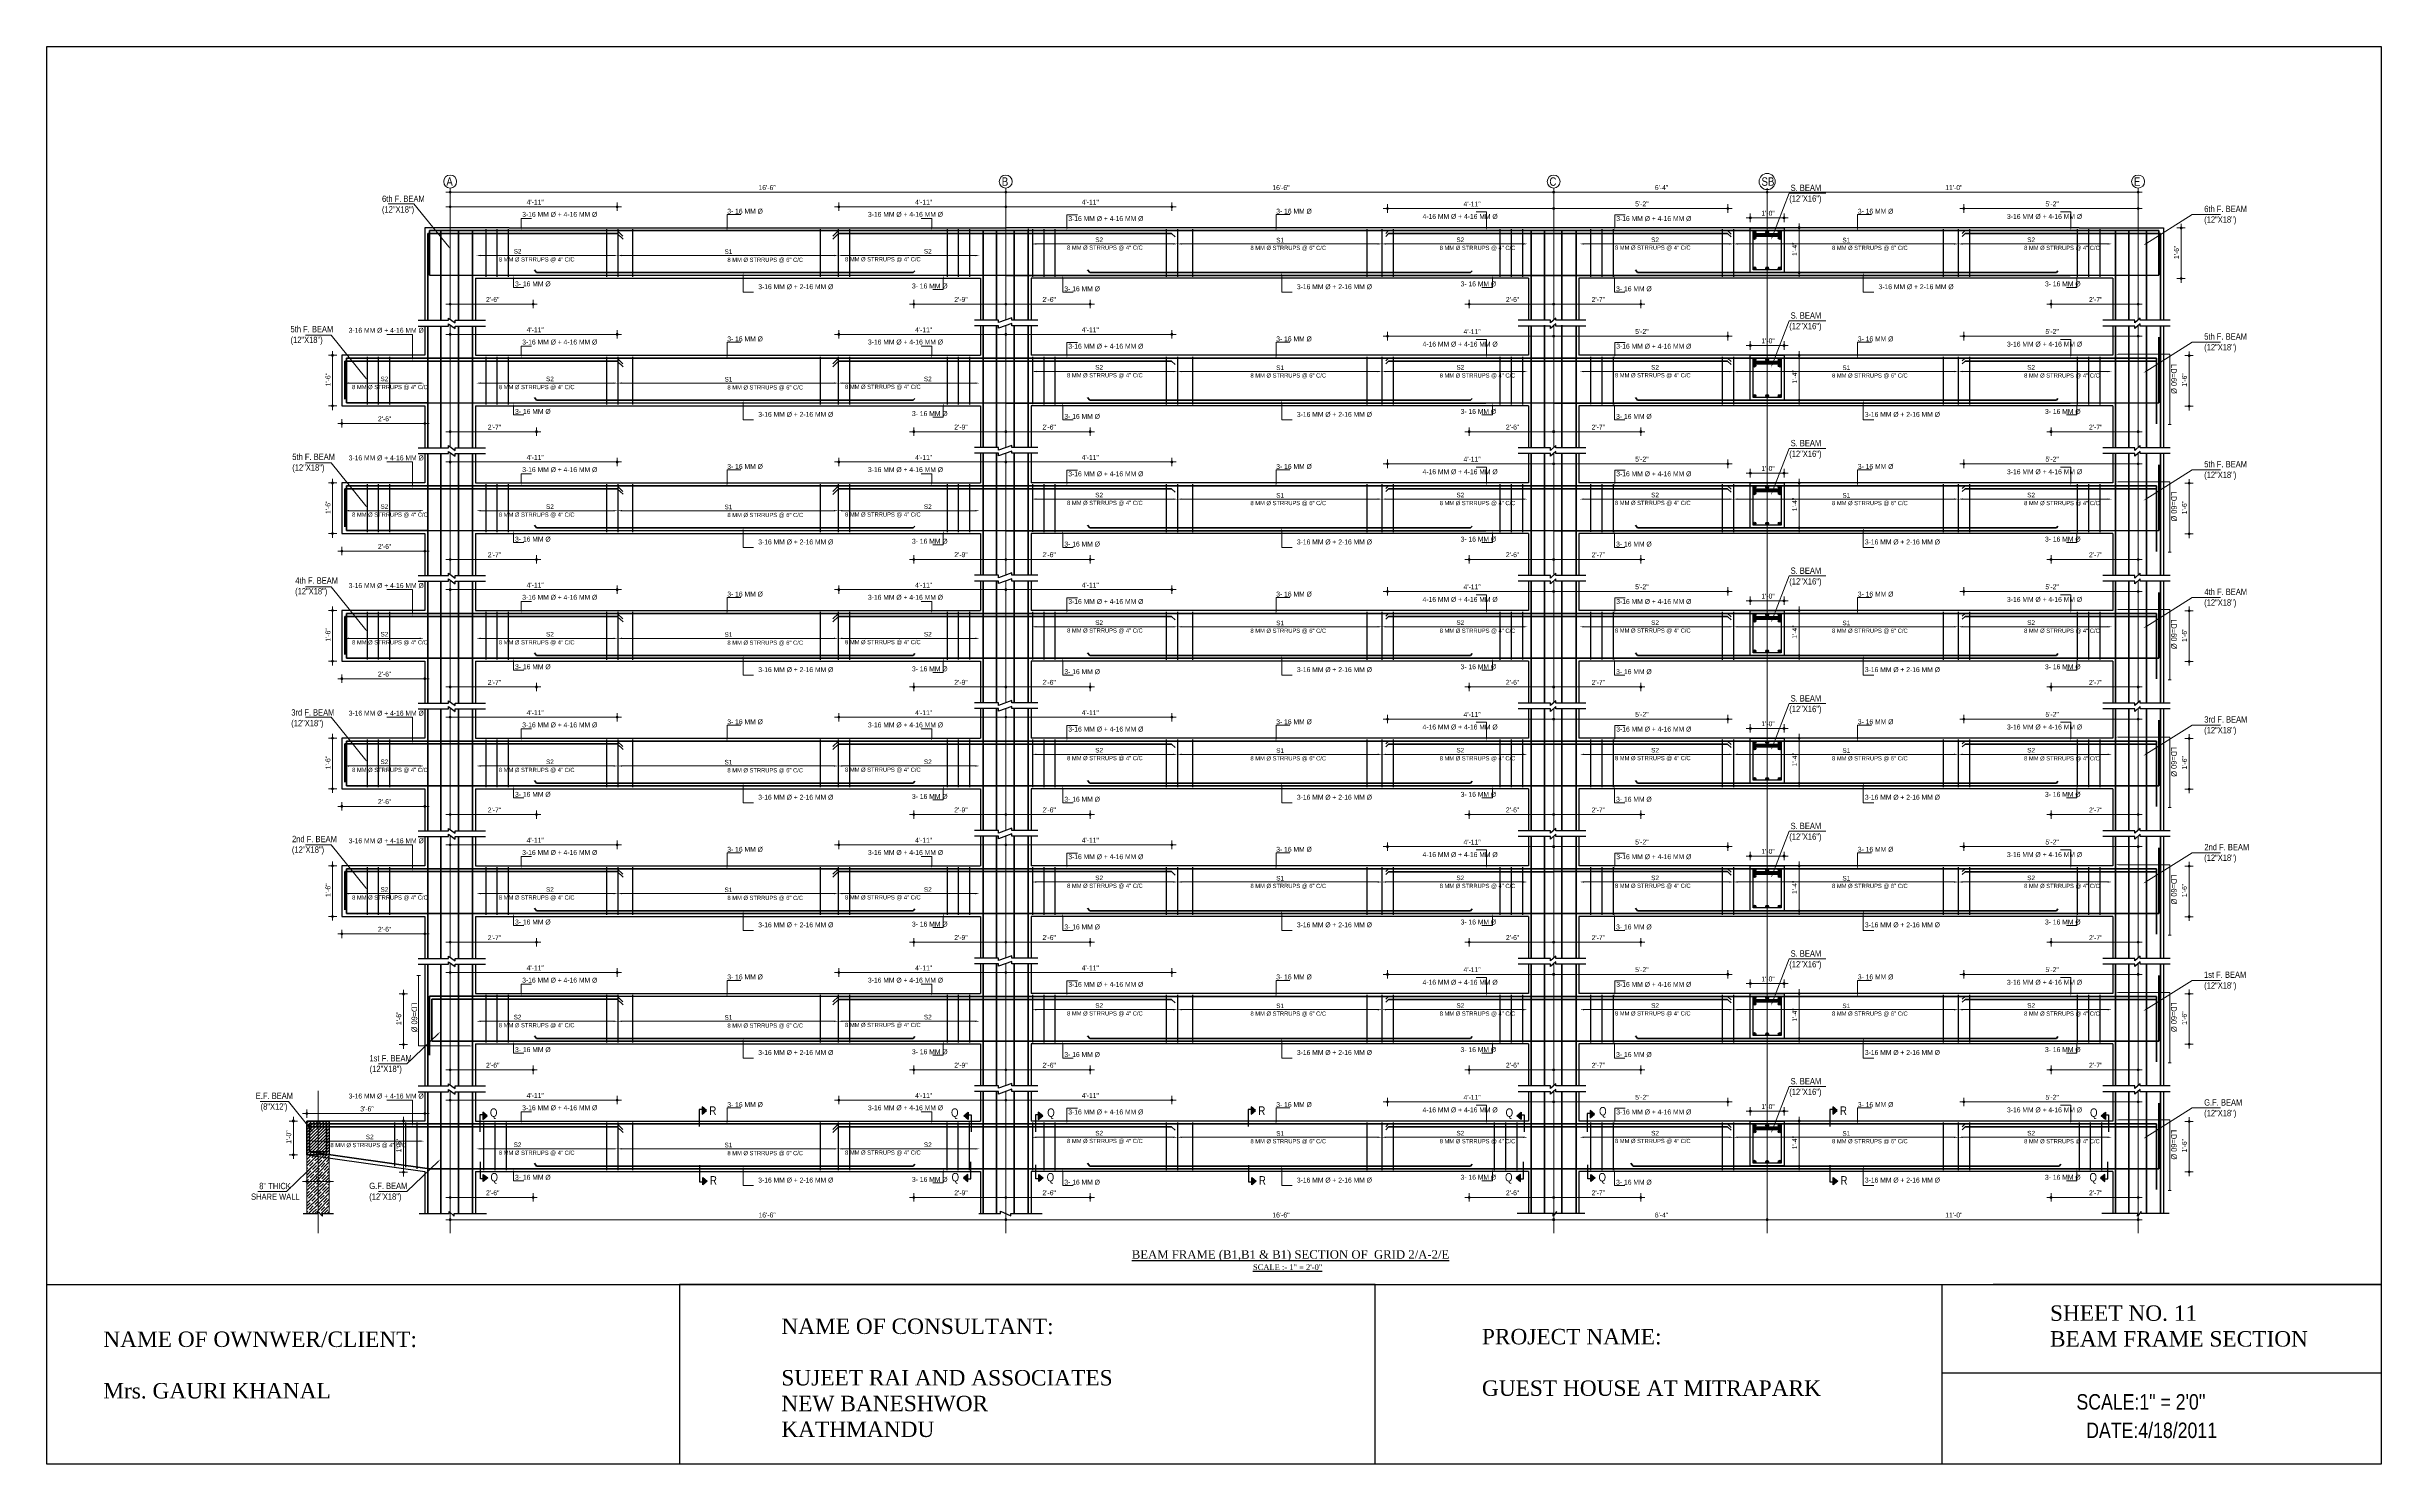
# Model space of a CAD drawing. Header units: inches. Extents: x 57837 to 133168, y 6972 to 27776.
# Drawn here: x 66074 to 69398, y 12808 to 14827 of the extents above; entities that cross this region are included whole.
import ezdxf

# ---------------------------------------------------------------- set-up
doc = ezdxf.new("R2010")
doc.units = ezdxf.units.IN
doc.header["$MEASUREMENT"] = 0
doc.linetypes.add('CENTER', pattern=[2, 1.25, -0.25, 0.25, -0.25])
doc.linetypes.add('CENTER2', pattern=[1.125, 0.75, -0.125, 0.125, -0.125])
for name, color, linetype, lineweight in [('CENTER', 9, 'CENTER', 5), ('DIM', 2, 'Continuous', 13), ('HACTH', 153, 'Continuous', 5), ('ROD', 1, 'Continuous', 40), ('STIRRUPS', 4, 'Continuous', 30)]:
    doc.layers.add(name, color=color, linetype=linetype, lineweight=lineweight)
for name, color, linetype in [('elevation', 3, 'Continuous'), ('text', 255, 'Continuous'), ('walls', 32, 'Continuous')]:
    doc.layers.add(name, color=color, linetype=linetype)
doc.styles.add('Arial', font='arial.ttf', dxfattribs={"height": 6.5})
doc.styles.get("Standard").update_dxf_attribs({"font": 'ARIALN.TTF', "height": 7})
doc.styles.add('style1', font='times.ttf', dxfattribs={"height": 8})

msp = doc.modelspace()

# ---------------------------------------------------------------- hatches: boundary and pattern name
at = {"lineweight": 13}
h = msp.add_hatch(color=256, dxfattribs=at)
edge = h.paths.add_edge_path()
edge.add_arc((66648.4, 14619.6), 1.42, 180, 540)
h = msp.add_hatch(color=256, dxfattribs=at)
edge = h.paths.add_edge_path()
edge.add_arc((66648.4, 14598.9), 1.42, 180, 540)
h = msp.add_hatch(color=256, dxfattribs=at)
edge = h.paths.add_edge_path()
edge.add_arc((66886.2, 14598.9), 1.42, 0, 360)
h = msp.add_hatch(color=256, dxfattribs=at)
edge = h.paths.add_edge_path()
edge.add_arc((67201.7, 14598.9), 1.42, 180, 540)
h = msp.add_hatch(color=256, dxfattribs=at)
edge = h.paths.add_edge_path()
edge.add_arc((67439.5, 14619.6), 1.42, 180, 540)
h = msp.add_hatch(color=256, dxfattribs=at)
edge = h.paths.add_edge_path()
edge.add_arc((67439.5, 14619.6), 1.42, 0, 360)
h = msp.add_hatch(color=256, dxfattribs=at)
edge = h.paths.add_edge_path()
edge.add_arc((67439.5, 14598.9), 1.42, 180, 540)
h = msp.add_hatch(color=256, dxfattribs=at)
edge = h.paths.add_edge_path()
edge.add_arc((67439.5, 14598.9), 1.42, 0, 360)
h = msp.add_hatch(color=256, dxfattribs=at)
edge = h.paths.add_edge_path()
edge.add_arc((67676.1, 14598.9), 1.42, 0, 360)
h = msp.add_hatch(color=256, dxfattribs=at)
edge = h.paths.add_edge_path()
edge.add_arc((67983.2, 14596.4), 1.42, 180, 540)
h = msp.add_hatch(color=256, dxfattribs=at)
edge = h.paths.add_edge_path()
edge.add_arc((68219.8, 14619.6), 1.42, 0, 360)
h = msp.add_hatch(color=256, dxfattribs=at)
edge = h.paths.add_edge_path()
edge.add_arc((68219.8, 14619.6), 1.42, 180, 540)
h = msp.add_hatch(color=256, dxfattribs=at)
edge = h.paths.add_edge_path()
edge.add_arc((68219.8, 14596.4), 1.42, 0, 360)
h = msp.add_hatch(color=256, dxfattribs=at)
edge = h.paths.add_edge_path()
edge.add_arc((68219.8, 14596.4), 1.42, 180, 540)
h = msp.add_hatch(color=256, dxfattribs=at)
edge = h.paths.add_edge_path()
edge.add_arc((68467.8, 14596.4), 1.42, 0, 360)
h = msp.add_hatch(color=256, dxfattribs=at)
edge = h.paths.add_edge_path()
edge.add_arc((68523.8, 14619.6), 1.42, 0, 360)
h = msp.add_hatch(color=256, dxfattribs=at)
edge = h.paths.add_edge_path()
edge.add_arc((68523.8, 14619.6), 1.42, 180, 540)
h = msp.add_hatch(color=256, dxfattribs=at)
edge = h.paths.add_edge_path()
edge.add_arc((68804, 14596.4), 1.42, 180, 540)
h = msp.add_hatch(color=256, dxfattribs=at)
edge = h.paths.add_edge_path()
edge.add_arc((69052, 14619.6), 1.42, 0, 360)
h = msp.add_hatch(color=256, dxfattribs=at)
edge = h.paths.add_edge_path()
edge.add_arc((69052, 14596.4), 1.42, 0, 360)
h = msp.add_hatch(color=256, dxfattribs=at)
edge = h.paths.add_edge_path()
edge.add_arc((68499.8, 14583.1), 1.42, 180, 540)
h = msp.add_hatch(color=256, dxfattribs=at)
edge = h.paths.add_edge_path()
edge.add_arc((68547.8, 14583.1), 1.42, 0, 360)
h = msp.add_hatch(color=256, dxfattribs=at)
edge = h.paths.add_edge_path()
edge.add_arc((68569.4, 14569.1), 1.42, 90, 450)
h = msp.add_hatch(color=256, dxfattribs=at)
edge = h.paths.add_edge_path()
edge.add_arc((69113.2, 14568.7), 1.42, 90, 450)
h = msp.add_hatch(color=256, dxfattribs=at)
edge = h.paths.add_edge_path()
edge.add_arc((68569.4, 14505.1), 1.42, -90, 270)
h = msp.add_hatch(color=256, dxfattribs=at)
edge = h.paths.add_edge_path()
edge.add_arc((69113.2, 14496.7), 1.42, -90, 270)
h = msp.add_hatch(color=256, dxfattribs=at)
edge = h.paths.add_edge_path()
edge.add_arc((66648.4, 14460.3), 1.42, 180, 540)
h = msp.add_hatch(color=256, dxfattribs=at)
edge = h.paths.add_edge_path()
edge.add_arc((66766.5, 14460.3), 1.42, 0, 360)
h = msp.add_hatch(color=256, dxfattribs=at)
edge = h.paths.add_edge_path()
edge.add_arc((67308.6, 14460.3), 1.42, 180, 540)
h = msp.add_hatch(color=256, dxfattribs=at)
edge = h.paths.add_edge_path()
edge.add_arc((67439.5, 14460.3), 1.42, 0, 360)
h = msp.add_hatch(color=256, dxfattribs=at)
edge = h.paths.add_edge_path()
edge.add_arc((67439.5, 14460.3), 1.42, 180, 540)
h = msp.add_hatch(color=256, dxfattribs=at)
edge = h.paths.add_edge_path()
edge.add_arc((67559.8, 14460.3), 1.42, 0, 360)
h = msp.add_hatch(color=256, dxfattribs=at)
edge = h.paths.add_edge_path()
edge.add_arc((68099.5, 14460.3), 1.42, 180, 540)
h = msp.add_hatch(color=256, dxfattribs=at)
edge = h.paths.add_edge_path()
edge.add_arc((68219.8, 14460.3), 1.42, 0, 360)
h = msp.add_hatch(color=256, dxfattribs=at)
edge = h.paths.add_edge_path()
edge.add_arc((68219.8, 14460.3), 1.42, 180, 540)
h = msp.add_hatch(color=256, dxfattribs=at)
edge = h.paths.add_edge_path()
edge.add_arc((68343.8, 14460.3), 1.42, 0, 360)
h = msp.add_hatch(color=256, dxfattribs=at)
edge = h.paths.add_edge_path()
edge.add_arc((68928, 14460.3), 1.42, 180, 540)
h = msp.add_hatch(color=256, dxfattribs=at)
edge = h.paths.add_edge_path()
edge.add_arc((69052, 14460.3), 1.42, 0, 360)
h = msp.add_hatch(color=256, dxfattribs=at)
edge = h.paths.add_edge_path()
edge.add_arc((66648.4, 14417.2), 1.42, 180, 540)
h = msp.add_hatch(color=256, dxfattribs=at)
edge = h.paths.add_edge_path()
edge.add_arc((66886.2, 14417.2), 1.42, 0, 360)
h = msp.add_hatch(color=256, dxfattribs=at)
edge = h.paths.add_edge_path()
edge.add_arc((67201.7, 14417.2), 1.42, 180, 540)
h = msp.add_hatch(color=256, dxfattribs=at)
edge = h.paths.add_edge_path()
edge.add_arc((67439.5, 14417.2), 1.42, 180, 540)
h = msp.add_hatch(color=256, dxfattribs=at)
edge = h.paths.add_edge_path()
edge.add_arc((67439.5, 14417.2), 1.42, 0, 360)
h = msp.add_hatch(color=256, dxfattribs=at)
edge = h.paths.add_edge_path()
edge.add_arc((67676.1, 14417.2), 1.42, 0, 360)
h = msp.add_hatch(color=256, dxfattribs=at)
edge = h.paths.add_edge_path()
edge.add_arc((67983.2, 14414.6), 1.42, 180, 540)
h = msp.add_hatch(color=256, dxfattribs=at)
edge = h.paths.add_edge_path()
edge.add_arc((68219.8, 14414.6), 1.42, 0, 360)
h = msp.add_hatch(color=256, dxfattribs=at)
edge = h.paths.add_edge_path()
edge.add_arc((68219.8, 14414.6), 1.42, 180, 540)
h = msp.add_hatch(color=256, dxfattribs=at)
edge = h.paths.add_edge_path()
edge.add_arc((68467.8, 14414.6), 1.42, 0, 360)
h = msp.add_hatch(color=256, dxfattribs=at)
edge = h.paths.add_edge_path()
edge.add_arc((68499.8, 14401.3), 1.42, 180, 540)
h = msp.add_hatch(color=256, dxfattribs=at)
edge = h.paths.add_edge_path()
edge.add_arc((68547.8, 14401.3), 1.42, 0, 360)
h = msp.add_hatch(color=256, dxfattribs=at)
edge = h.paths.add_edge_path()
edge.add_arc((68804, 14414.6), 1.42, 180, 540)
h = msp.add_hatch(color=256, dxfattribs=at)
edge = h.paths.add_edge_path()
edge.add_arc((69052, 14414.6), 1.42, 0, 360)
h = msp.add_hatch(color=256, dxfattribs=at)
edge = h.paths.add_edge_path()
edge.add_arc((66481, 14387.4), 1.42, 90, 450)
h = msp.add_hatch(color=256, dxfattribs=at)
edge = h.paths.add_edge_path()
edge.add_arc((68569.4, 14387.4), 1.42, 90, 450)
h = msp.add_hatch(color=256, dxfattribs=at)
edge = h.paths.add_edge_path()
edge.add_arc((69124.6, 14386.9), 1.42, 90, 450)
h = msp.add_hatch(color=256, dxfattribs=at)
edge = h.paths.add_edge_path()
edge.add_arc((66481, 14315.4), 1.42, -90, 270)
h = msp.add_hatch(color=256, dxfattribs=at)
edge = h.paths.add_edge_path()
edge.add_arc((68569.4, 14323.4), 1.42, -90, 270)
h = msp.add_hatch(color=256, dxfattribs=at)
edge = h.paths.add_edge_path()
edge.add_arc((69124.6, 14314.9), 1.42, -90, 270)
h = msp.add_hatch(color=256, dxfattribs=at)
edge = h.paths.add_edge_path()
edge.add_arc((66494.3, 14290.4), 1.42, 180, 540)
h = msp.add_hatch(color=256, dxfattribs=at)
edge = h.paths.add_edge_path()
edge.add_arc((66612.4, 14290.4), 1.42, 0, 360)
h = msp.add_hatch(color=256, dxfattribs=at)
edge = h.paths.add_edge_path()
edge.add_arc((66648.4, 14278.6), 1.42, 180, 540)
h = msp.add_hatch(color=256, dxfattribs=at)
edge = h.paths.add_edge_path()
edge.add_arc((66771.3, 14278.6), 1.42, 0, 360)
h = msp.add_hatch(color=256, dxfattribs=at)
edge = h.paths.add_edge_path()
edge.add_arc((67308.6, 14278.6), 1.42, 180, 540)
h = msp.add_hatch(color=256, dxfattribs=at)
edge = h.paths.add_edge_path()
edge.add_arc((67439.5, 14278.6), 1.42, 180, 540)
h = msp.add_hatch(color=256, dxfattribs=at)
edge = h.paths.add_edge_path()
edge.add_arc((67439.5, 14278.6), 1.42, 0, 360)
h = msp.add_hatch(color=256, dxfattribs=at)
edge = h.paths.add_edge_path()
edge.add_arc((67559.8, 14278.6), 1.42, 0, 360)
h = msp.add_hatch(color=256, dxfattribs=at)
edge = h.paths.add_edge_path()
edge.add_arc((68099.5, 14278.6), 1.42, 180, 540)
h = msp.add_hatch(color=256, dxfattribs=at)
edge = h.paths.add_edge_path()
edge.add_arc((68219.8, 14278.6), 1.42, 0, 360)
h = msp.add_hatch(color=256, dxfattribs=at)
edge = h.paths.add_edge_path()
edge.add_arc((68219.8, 14278.6), 1.42, 180, 540)
h = msp.add_hatch(color=256, dxfattribs=at)
edge = h.paths.add_edge_path()
edge.add_arc((68343.8, 14278.6), 1.42, 0, 360)
h = msp.add_hatch(color=256, dxfattribs=at)
edge = h.paths.add_edge_path()
edge.add_arc((68928, 14278.6), 1.42, 180, 540)
h = msp.add_hatch(color=256, dxfattribs=at)
edge = h.paths.add_edge_path()
edge.add_arc((69052, 14278.6), 1.42, 0, 360)
h = msp.add_hatch(color=256, dxfattribs=at)
edge = h.paths.add_edge_path()
edge.add_arc((66648.4, 14235.5), 1.42, 180, 540)
h = msp.add_hatch(color=256, dxfattribs=at)
edge = h.paths.add_edge_path()
edge.add_arc((66886.2, 14235.5), 1.42, 0, 360)
h = msp.add_hatch(color=256, dxfattribs=at)
edge = h.paths.add_edge_path()
edge.add_arc((67201.7, 14235.5), 1.42, 180, 540)
h = msp.add_hatch(color=256, dxfattribs=at)
edge = h.paths.add_edge_path()
edge.add_arc((67439.5, 14235.5), 1.42, 180, 540)
h = msp.add_hatch(color=256, dxfattribs=at)
edge = h.paths.add_edge_path()
edge.add_arc((67439.5, 14235.5), 1.42, 0, 360)
h = msp.add_hatch(color=256, dxfattribs=at)
edge = h.paths.add_edge_path()
edge.add_arc((67676.1, 14235.5), 1.42, 0, 360)
h = msp.add_hatch(color=256, dxfattribs=at)
edge = h.paths.add_edge_path()
edge.add_arc((67983.2, 14232.9), 1.42, 180, 540)
h = msp.add_hatch(color=256, dxfattribs=at)
edge = h.paths.add_edge_path()
edge.add_arc((68219.8, 14232.9), 1.42, 0, 360)
h = msp.add_hatch(color=256, dxfattribs=at)
edge = h.paths.add_edge_path()
edge.add_arc((68219.8, 14232.9), 1.42, 180, 540)
h = msp.add_hatch(color=256, dxfattribs=at)
edge = h.paths.add_edge_path()
edge.add_arc((68467.8, 14232.9), 1.42, 0, 360)
h = msp.add_hatch(color=256, dxfattribs=at)
edge = h.paths.add_edge_path()
edge.add_arc((68804, 14232.9), 1.42, 180, 540)
h = msp.add_hatch(color=256, dxfattribs=at)
edge = h.paths.add_edge_path()
edge.add_arc((69052, 14232.9), 1.42, 0, 360)
h = msp.add_hatch(color=256, dxfattribs=at)
edge = h.paths.add_edge_path()
edge.add_arc((66481, 14205.6), 1.42, 90, 450)
h = msp.add_hatch(color=256, dxfattribs=at)
edge = h.paths.add_edge_path()
edge.add_arc((68499.8, 14219.6), 1.42, 180, 540)
h = msp.add_hatch(color=256, dxfattribs=at)
edge = h.paths.add_edge_path()
edge.add_arc((68547.8, 14219.6), 1.42, 0, 360)
h = msp.add_hatch(color=256, dxfattribs=at)
edge = h.paths.add_edge_path()
edge.add_arc((68569.4, 14205.6), 1.42, 90, 450)
h = msp.add_hatch(color=256, dxfattribs=at)
edge = h.paths.add_edge_path()
edge.add_arc((69124.6, 14205.2), 1.42, 90, 450)
h = msp.add_hatch(color=256, dxfattribs=at)
edge = h.paths.add_edge_path()
edge.add_arc((66481, 14133.6), 1.42, -90, 270)
h = msp.add_hatch(color=256, dxfattribs=at)
edge = h.paths.add_edge_path()
edge.add_arc((68569.4, 14141.6), 1.42, -90, 270)
h = msp.add_hatch(color=256, dxfattribs=at)
edge = h.paths.add_edge_path()
edge.add_arc((69124.6, 14133.2), 1.42, -90, 270)
h = msp.add_hatch(color=256, dxfattribs=at)
edge = h.paths.add_edge_path()
edge.add_arc((66494.3, 14108.6), 1.42, 180, 540)
h = msp.add_hatch(color=256, dxfattribs=at)
edge = h.paths.add_edge_path()
edge.add_arc((66612.4, 14108.6), 1.42, 0, 360)
h = msp.add_hatch(color=256, dxfattribs=at)
edge = h.paths.add_edge_path()
edge.add_arc((66648.4, 14096.8), 1.42, 180, 540)
h = msp.add_hatch(color=256, dxfattribs=at)
edge = h.paths.add_edge_path()
edge.add_arc((66771.3, 14096.8), 1.42, 0, 360)
h = msp.add_hatch(color=256, dxfattribs=at)
edge = h.paths.add_edge_path()
edge.add_arc((67308.6, 14096.8), 1.42, 180, 540)
h = msp.add_hatch(color=256, dxfattribs=at)
edge = h.paths.add_edge_path()
edge.add_arc((67439.5, 14096.8), 1.42, 180, 540)
h = msp.add_hatch(color=256, dxfattribs=at)
edge = h.paths.add_edge_path()
edge.add_arc((67439.5, 14096.8), 1.42, 0, 360)
h = msp.add_hatch(color=256, dxfattribs=at)
edge = h.paths.add_edge_path()
edge.add_arc((67559.8, 14096.8), 1.42, 0, 360)
h = msp.add_hatch(color=256, dxfattribs=at)
edge = h.paths.add_edge_path()
edge.add_arc((68099.5, 14096.8), 1.42, 180, 540)
h = msp.add_hatch(color=256, dxfattribs=at)
edge = h.paths.add_edge_path()
edge.add_arc((68219.8, 14096.8), 1.42, 0, 360)
h = msp.add_hatch(color=256, dxfattribs=at)
edge = h.paths.add_edge_path()
edge.add_arc((68219.8, 14096.8), 1.42, 180, 540)
h = msp.add_hatch(color=256, dxfattribs=at)
edge = h.paths.add_edge_path()
edge.add_arc((68343.8, 14096.8), 1.42, 0, 360)
h = msp.add_hatch(color=256, dxfattribs=at)
edge = h.paths.add_edge_path()
edge.add_arc((68928, 14096.8), 1.42, 180, 540)
h = msp.add_hatch(color=256, dxfattribs=at)
edge = h.paths.add_edge_path()
edge.add_arc((69052, 14096.8), 1.42, 0, 360)
h = msp.add_hatch(color=256, dxfattribs=at)
edge = h.paths.add_edge_path()
edge.add_arc((66648.4, 14053.7), 1.42, 180, 540)
h = msp.add_hatch(color=256, dxfattribs=at)
edge = h.paths.add_edge_path()
edge.add_arc((66886.2, 14053.7), 1.42, 0, 360)
h = msp.add_hatch(color=256, dxfattribs=at)
edge = h.paths.add_edge_path()
edge.add_arc((67201.7, 14053.7), 1.42, 180, 540)
h = msp.add_hatch(color=256, dxfattribs=at)
edge = h.paths.add_edge_path()
edge.add_arc((67439.5, 14053.7), 1.42, 180, 540)
h = msp.add_hatch(color=256, dxfattribs=at)
edge = h.paths.add_edge_path()
edge.add_arc((67439.5, 14053.7), 1.42, 0, 360)
h = msp.add_hatch(color=256, dxfattribs=at)
edge = h.paths.add_edge_path()
edge.add_arc((67676.1, 14053.7), 1.42, 0, 360)
h = msp.add_hatch(color=256, dxfattribs=at)
edge = h.paths.add_edge_path()
edge.add_arc((67983.2, 14051.2), 1.42, 180, 540)
h = msp.add_hatch(color=256, dxfattribs=at)
edge = h.paths.add_edge_path()
edge.add_arc((68219.8, 14051.2), 1.42, 0, 360)
h = msp.add_hatch(color=256, dxfattribs=at)
edge = h.paths.add_edge_path()
edge.add_arc((68219.8, 14051.2), 1.42, 180, 540)
h = msp.add_hatch(color=256, dxfattribs=at)
edge = h.paths.add_edge_path()
edge.add_arc((68467.8, 14051.2), 1.42, 0, 360)
h = msp.add_hatch(color=256, dxfattribs=at)
edge = h.paths.add_edge_path()
edge.add_arc((68499.8, 14037.9), 1.42, 180, 540)
h = msp.add_hatch(color=256, dxfattribs=at)
edge = h.paths.add_edge_path()
edge.add_arc((68547.8, 14037.9), 1.42, 0, 360)
h = msp.add_hatch(color=256, dxfattribs=at)
edge = h.paths.add_edge_path()
edge.add_arc((68804, 14051.2), 1.42, 180, 540)
h = msp.add_hatch(color=256, dxfattribs=at)
edge = h.paths.add_edge_path()
edge.add_arc((69052, 14051.2), 1.42, 0, 360)
h = msp.add_hatch(color=256, dxfattribs=at)
edge = h.paths.add_edge_path()
edge.add_arc((66481, 14023.9), 1.42, 90, 450)
h = msp.add_hatch(color=256, dxfattribs=at)
edge = h.paths.add_edge_path()
edge.add_arc((68569.4, 14023.9), 1.42, 90, 450)
h = msp.add_hatch(color=256, dxfattribs=at)
edge = h.paths.add_edge_path()
edge.add_arc((69124.6, 14023.5), 1.42, 90, 450)
h = msp.add_hatch(color=256, dxfattribs=at)
edge = h.paths.add_edge_path()
edge.add_arc((66481, 13951.9), 1.42, -90, 270)
h = msp.add_hatch(color=256, dxfattribs=at)
edge = h.paths.add_edge_path()
edge.add_arc((68569.4, 13959.9), 1.42, -90, 270)
h = msp.add_hatch(color=256, dxfattribs=at)
edge = h.paths.add_edge_path()
edge.add_arc((69124.6, 13951.5), 1.42, -90, 270)
h = msp.add_hatch(color=256, dxfattribs=at)
edge = h.paths.add_edge_path()
edge.add_arc((66494.3, 13926.9), 1.42, 180, 540)
h = msp.add_hatch(color=256, dxfattribs=at)
edge = h.paths.add_edge_path()
edge.add_arc((66612.4, 13926.9), 1.42, 0, 360)
h = msp.add_hatch(color=256, dxfattribs=at)
edge = h.paths.add_edge_path()
edge.add_arc((66648.4, 13915.1), 1.42, 180, 540)
h = msp.add_hatch(color=256, dxfattribs=at)
edge = h.paths.add_edge_path()
edge.add_arc((66771.3, 13915.1), 1.42, 0, 360)
h = msp.add_hatch(color=256, dxfattribs=at)
edge = h.paths.add_edge_path()
edge.add_arc((67308.6, 13915.1), 1.42, 180, 540)
h = msp.add_hatch(color=256, dxfattribs=at)
edge = h.paths.add_edge_path()
edge.add_arc((67439.5, 13915.1), 1.42, 180, 540)
h = msp.add_hatch(color=256, dxfattribs=at)
edge = h.paths.add_edge_path()
edge.add_arc((67439.5, 13915.1), 1.42, 0, 360)
h = msp.add_hatch(color=256, dxfattribs=at)
edge = h.paths.add_edge_path()
edge.add_arc((67559.8, 13915.1), 1.42, 0, 360)
h = msp.add_hatch(color=256, dxfattribs=at)
edge = h.paths.add_edge_path()
edge.add_arc((68099.5, 13915.1), 1.42, 180, 540)
h = msp.add_hatch(color=256, dxfattribs=at)
edge = h.paths.add_edge_path()
edge.add_arc((68219.8, 13915.1), 1.42, 0, 360)
h = msp.add_hatch(color=256, dxfattribs=at)
edge = h.paths.add_edge_path()
edge.add_arc((68219.8, 13915.1), 1.42, 180, 540)
h = msp.add_hatch(color=256, dxfattribs=at)
edge = h.paths.add_edge_path()
edge.add_arc((68343.8, 13915.1), 1.42, 0, 360)
h = msp.add_hatch(color=256, dxfattribs=at)
edge = h.paths.add_edge_path()
edge.add_arc((68928, 13915.1), 1.42, 180, 540)
h = msp.add_hatch(color=256, dxfattribs=at)
edge = h.paths.add_edge_path()
edge.add_arc((69052, 13915.1), 1.42, 0, 360)
h = msp.add_hatch(color=256, dxfattribs=at)
edge = h.paths.add_edge_path()
edge.add_arc((66648.4, 13872), 1.42, 180, 540)
h = msp.add_hatch(color=256, dxfattribs=at)
edge = h.paths.add_edge_path()
edge.add_arc((66886.2, 13872), 1.42, 0, 360)
h = msp.add_hatch(color=256, dxfattribs=at)
edge = h.paths.add_edge_path()
edge.add_arc((67201.7, 13872), 1.42, 180, 540)
h = msp.add_hatch(color=256, dxfattribs=at)
edge = h.paths.add_edge_path()
edge.add_arc((67439.5, 13872), 1.42, 180, 540)
h = msp.add_hatch(color=256, dxfattribs=at)
edge = h.paths.add_edge_path()
edge.add_arc((67439.5, 13872), 1.42, 0, 360)
h = msp.add_hatch(color=256, dxfattribs=at)
edge = h.paths.add_edge_path()
edge.add_arc((67676.1, 13872), 1.42, 0, 360)
h = msp.add_hatch(color=256, dxfattribs=at)
edge = h.paths.add_edge_path()
edge.add_arc((67983.2, 13869.4), 1.42, 180, 540)
h = msp.add_hatch(color=256, dxfattribs=at)
edge = h.paths.add_edge_path()
edge.add_arc((68219.8, 13869.4), 1.42, 0, 360)
h = msp.add_hatch(color=256, dxfattribs=at)
edge = h.paths.add_edge_path()
edge.add_arc((68219.8, 13869.4), 1.42, 180, 540)
h = msp.add_hatch(color=256, dxfattribs=at)
edge = h.paths.add_edge_path()
edge.add_arc((68467.8, 13869.4), 1.42, 0, 360)
h = msp.add_hatch(color=256, dxfattribs=at)
edge = h.paths.add_edge_path()
edge.add_arc((68804, 13869.4), 1.42, 180, 540)
h = msp.add_hatch(color=256, dxfattribs=at)
edge = h.paths.add_edge_path()
edge.add_arc((69052, 13869.4), 1.42, 0, 360)
h = msp.add_hatch(color=256, dxfattribs=at)
edge = h.paths.add_edge_path()
edge.add_arc((66481, 13842.2), 1.42, 90, 450)
h = msp.add_hatch(color=256, dxfattribs=at)
edge = h.paths.add_edge_path()
edge.add_arc((68499.8, 13856.1), 1.42, 180, 540)
h = msp.add_hatch(color=256, dxfattribs=at)
edge = h.paths.add_edge_path()
edge.add_arc((68547.8, 13856.1), 1.42, 0, 360)
h = msp.add_hatch(color=256, dxfattribs=at)
edge = h.paths.add_edge_path()
edge.add_arc((68569.4, 13842.2), 1.42, 90, 450)
h = msp.add_hatch(color=256, dxfattribs=at)
edge = h.paths.add_edge_path()
edge.add_arc((69124.6, 13841.7), 1.42, 90, 450)
h = msp.add_hatch(color=256, dxfattribs=at)
edge = h.paths.add_edge_path()
edge.add_arc((66481, 13770.2), 1.42, -90, 270)
h = msp.add_hatch(color=256, dxfattribs=at)
edge = h.paths.add_edge_path()
edge.add_arc((68569.4, 13778.2), 1.42, -90, 270)
h = msp.add_hatch(color=256, dxfattribs=at)
edge = h.paths.add_edge_path()
edge.add_arc((69124.6, 13769.7), 1.42, -90, 270)
h = msp.add_hatch(color=256, dxfattribs=at)
edge = h.paths.add_edge_path()
edge.add_arc((66494.3, 13745.1), 1.42, 180, 540)
h = msp.add_hatch(color=256, dxfattribs=at)
edge = h.paths.add_edge_path()
edge.add_arc((66612.4, 13745.1), 1.42, 0, 360)
h = msp.add_hatch(color=256, dxfattribs=at)
edge = h.paths.add_edge_path()
edge.add_arc((66648.4, 13733.4), 1.42, 180, 540)
h = msp.add_hatch(color=256, dxfattribs=at)
edge = h.paths.add_edge_path()
edge.add_arc((66771.3, 13733.4), 1.42, 0, 360)
h = msp.add_hatch(color=256, dxfattribs=at)
edge = h.paths.add_edge_path()
edge.add_arc((67308.6, 13733.4), 1.42, 180, 540)
h = msp.add_hatch(color=256, dxfattribs=at)
edge = h.paths.add_edge_path()
edge.add_arc((67439.5, 13733.4), 1.42, 180, 540)
h = msp.add_hatch(color=256, dxfattribs=at)
edge = h.paths.add_edge_path()
edge.add_arc((67439.5, 13733.4), 1.42, 0, 360)
h = msp.add_hatch(color=256, dxfattribs=at)
edge = h.paths.add_edge_path()
edge.add_arc((67559.8, 13733.4), 1.42, 0, 360)
h = msp.add_hatch(color=256, dxfattribs=at)
edge = h.paths.add_edge_path()
edge.add_arc((68099.5, 13733.4), 1.42, 180, 540)
h = msp.add_hatch(color=256, dxfattribs=at)
edge = h.paths.add_edge_path()
edge.add_arc((68219.8, 13733.4), 1.42, 0, 360)
h = msp.add_hatch(color=256, dxfattribs=at)
edge = h.paths.add_edge_path()
edge.add_arc((68219.8, 13733.4), 1.42, 180, 540)
h = msp.add_hatch(color=256, dxfattribs=at)
edge = h.paths.add_edge_path()
edge.add_arc((68343.8, 13733.4), 1.42, 0, 360)
h = msp.add_hatch(color=256, dxfattribs=at)
edge = h.paths.add_edge_path()
edge.add_arc((68928, 13733.4), 1.42, 180, 540)
h = msp.add_hatch(color=256, dxfattribs=at)
edge = h.paths.add_edge_path()
edge.add_arc((69052, 13733.4), 1.42, 0, 360)
h = msp.add_hatch(color=256, dxfattribs=at)
edge = h.paths.add_edge_path()
edge.add_arc((66648.4, 13690.3), 1.42, 180, 540)
h = msp.add_hatch(color=256, dxfattribs=at)
edge = h.paths.add_edge_path()
edge.add_arc((66886.2, 13690.3), 1.42, 0, 360)
h = msp.add_hatch(color=256, dxfattribs=at)
edge = h.paths.add_edge_path()
edge.add_arc((67201.7, 13690.3), 1.42, 180, 540)
h = msp.add_hatch(color=256, dxfattribs=at)
edge = h.paths.add_edge_path()
edge.add_arc((67439.5, 13690.3), 1.42, 180, 540)
h = msp.add_hatch(color=256, dxfattribs=at)
edge = h.paths.add_edge_path()
edge.add_arc((67439.5, 13690.3), 1.42, 0, 360)
h = msp.add_hatch(color=256, dxfattribs=at)
edge = h.paths.add_edge_path()
edge.add_arc((67676.1, 13690.3), 1.42, 0, 360)
h = msp.add_hatch(color=256, dxfattribs=at)
edge = h.paths.add_edge_path()
edge.add_arc((67983.2, 13687.7), 1.42, 180, 540)
h = msp.add_hatch(color=256, dxfattribs=at)
edge = h.paths.add_edge_path()
edge.add_arc((68219.8, 13687.7), 1.42, 0, 360)
h = msp.add_hatch(color=256, dxfattribs=at)
edge = h.paths.add_edge_path()
edge.add_arc((68219.8, 13687.7), 1.42, 180, 540)
h = msp.add_hatch(color=256, dxfattribs=at)
edge = h.paths.add_edge_path()
edge.add_arc((68467.8, 13687.7), 1.42, 0, 360)
h = msp.add_hatch(color=256, dxfattribs=at)
edge = h.paths.add_edge_path()
edge.add_arc((68499.8, 13674.4), 1.42, 180, 540)
h = msp.add_hatch(color=256, dxfattribs=at)
edge = h.paths.add_edge_path()
edge.add_arc((68547.8, 13674.4), 1.42, 0, 360)
h = msp.add_hatch(color=256, dxfattribs=at)
edge = h.paths.add_edge_path()
edge.add_arc((68804, 13687.7), 1.42, 180, 540)
h = msp.add_hatch(color=256, dxfattribs=at)
edge = h.paths.add_edge_path()
edge.add_arc((69052, 13687.7), 1.42, 0, 360)
h = msp.add_hatch(color=256, dxfattribs=at)
edge = h.paths.add_edge_path()
edge.add_arc((66481, 13660.4), 1.42, 90, 450)
h = msp.add_hatch(color=256, dxfattribs=at)
edge = h.paths.add_edge_path()
edge.add_arc((68569.4, 13660.4), 1.42, 90, 450)
h = msp.add_hatch(color=256, dxfattribs=at)
edge = h.paths.add_edge_path()
edge.add_arc((69124.6, 13660), 1.42, 90, 450)
h = msp.add_hatch(color=256, dxfattribs=at)
edge = h.paths.add_edge_path()
edge.add_arc((68569.4, 13596.4), 1.42, -90, 270)
h = msp.add_hatch(color=256, dxfattribs=at)
edge = h.paths.add_edge_path()
edge.add_arc((66481, 13588.4), 1.42, -90, 270)
h = msp.add_hatch(color=256, dxfattribs=at)
edge = h.paths.add_edge_path()
edge.add_arc((66494.3, 13563.4), 1.42, 180, 540)
h = msp.add_hatch(color=256, dxfattribs=at)
edge = h.paths.add_edge_path()
edge.add_arc((66612.4, 13563.4), 1.42, 0, 360)
h = msp.add_hatch(color=256, dxfattribs=at)
edge = h.paths.add_edge_path()
edge.add_arc((69124.6, 13588), 1.42, -90, 270)
h = msp.add_hatch(color=256, dxfattribs=at)
edge = h.paths.add_edge_path()
edge.add_arc((66648.4, 13551.6), 1.42, 180, 540)
h = msp.add_hatch(color=256, dxfattribs=at)
edge = h.paths.add_edge_path()
edge.add_arc((66771.3, 13551.6), 1.42, 0, 360)
h = msp.add_hatch(color=256, dxfattribs=at)
edge = h.paths.add_edge_path()
edge.add_arc((67308.6, 13551.6), 1.42, 180, 540)
h = msp.add_hatch(color=256, dxfattribs=at)
edge = h.paths.add_edge_path()
edge.add_arc((67439.5, 13551.6), 1.42, 0, 360)
h = msp.add_hatch(color=256, dxfattribs=at)
edge = h.paths.add_edge_path()
edge.add_arc((67439.5, 13551.6), 1.42, 180, 540)
h = msp.add_hatch(color=256, dxfattribs=at)
edge = h.paths.add_edge_path()
edge.add_arc((67559.8, 13551.6), 1.42, 0, 360)
h = msp.add_hatch(color=256, dxfattribs=at)
edge = h.paths.add_edge_path()
edge.add_arc((68099.5, 13551.6), 1.42, 180, 540)
h = msp.add_hatch(color=256, dxfattribs=at)
edge = h.paths.add_edge_path()
edge.add_arc((68219.8, 13551.6), 1.42, 0, 360)
h = msp.add_hatch(color=256, dxfattribs=at)
edge = h.paths.add_edge_path()
edge.add_arc((68219.8, 13551.6), 1.42, 180, 540)
h = msp.add_hatch(color=256, dxfattribs=at)
edge = h.paths.add_edge_path()
edge.add_arc((68343.8, 13551.6), 1.42, 0, 360)
h = msp.add_hatch(color=256, dxfattribs=at)
edge = h.paths.add_edge_path()
edge.add_arc((68928, 13551.6), 1.42, 180, 540)
h = msp.add_hatch(color=256, dxfattribs=at)
edge = h.paths.add_edge_path()
edge.add_arc((69052, 13551.6), 1.42, 0, 360)
h = msp.add_hatch(color=256, dxfattribs=at)
edge = h.paths.add_edge_path()
edge.add_arc((66648.4, 13508.5), 1.42, 180, 540)
h = msp.add_hatch(color=256, dxfattribs=at)
edge = h.paths.add_edge_path()
edge.add_arc((66886.2, 13508.5), 1.42, 0, 360)
h = msp.add_hatch(color=256, dxfattribs=at)
edge = h.paths.add_edge_path()
edge.add_arc((67201.7, 13508.5), 1.42, 180, 540)
h = msp.add_hatch(color=256, dxfattribs=at)
edge = h.paths.add_edge_path()
edge.add_arc((67439.5, 13508.5), 1.42, 180, 540)
h = msp.add_hatch(color=256, dxfattribs=at)
edge = h.paths.add_edge_path()
edge.add_arc((67439.5, 13508.5), 1.42, 0, 360)
h = msp.add_hatch(color=256, dxfattribs=at)
edge = h.paths.add_edge_path()
edge.add_arc((67676.1, 13508.5), 1.42, 0, 360)
h = msp.add_hatch(color=256, dxfattribs=at)
edge = h.paths.add_edge_path()
edge.add_arc((67983.2, 13505.9), 1.42, 180, 540)
h = msp.add_hatch(color=256, dxfattribs=at)
edge = h.paths.add_edge_path()
edge.add_arc((68219.8, 13505.9), 1.42, 0, 360)
h = msp.add_hatch(color=256, dxfattribs=at)
edge = h.paths.add_edge_path()
edge.add_arc((68219.8, 13505.9), 1.42, 180, 540)
h = msp.add_hatch(color=256, dxfattribs=at)
edge = h.paths.add_edge_path()
edge.add_arc((68467.8, 13505.9), 1.42, 0, 360)
h = msp.add_hatch(color=256, dxfattribs=at)
edge = h.paths.add_edge_path()
edge.add_arc((68804, 13505.9), 1.42, 180, 540)
h = msp.add_hatch(color=256, dxfattribs=at)
edge = h.paths.add_edge_path()
edge.add_arc((69052, 13505.9), 1.42, 0, 360)
h = msp.add_hatch(color=256, dxfattribs=at)
edge = h.paths.add_edge_path()
edge.add_arc((66581.8, 13477.9), 1.42, 90, 450)
h = msp.add_hatch(color=256, dxfattribs=at)
edge = h.paths.add_edge_path()
edge.add_arc((68499.8, 13492.7), 1.42, 180, 540)
h = msp.add_hatch(color=256, dxfattribs=at)
edge = h.paths.add_edge_path()
edge.add_arc((68547.8, 13492.7), 1.42, 0, 360)
h = msp.add_hatch(color=256, dxfattribs=at)
edge = h.paths.add_edge_path()
edge.add_arc((68569.4, 13478.7), 1.42, 90, 450)
h = msp.add_hatch(color=256, dxfattribs=at)
edge = h.paths.add_edge_path()
edge.add_arc((69124.6, 13478.3), 1.42, 90, 450)
h = msp.add_hatch(color=256, dxfattribs=at)
edge = h.paths.add_edge_path()
edge.add_arc((66581.8, 13405.9), 1.42, -90, 270)
h = msp.add_hatch(color=256, dxfattribs=at)
edge = h.paths.add_edge_path()
edge.add_arc((68569.4, 13414.7), 1.42, -90, 270)
h = msp.add_hatch(color=256, dxfattribs=at)
edge = h.paths.add_edge_path()
edge.add_arc((69124.6, 13406.3), 1.42, -90, 270)
h = msp.add_hatch(color=256, dxfattribs=at)
edge = h.paths.add_edge_path()
edge.add_arc((66648.4, 13369.9), 1.42, 180, 540)
h = msp.add_hatch(color=256, dxfattribs=at)
edge = h.paths.add_edge_path()
edge.add_arc((66766.5, 13369.9), 1.42, 0, 360)
h = msp.add_hatch(color=256, dxfattribs=at)
edge = h.paths.add_edge_path()
edge.add_arc((67308.6, 13369.9), 1.42, 180, 540)
h = msp.add_hatch(color=256, dxfattribs=at)
edge = h.paths.add_edge_path()
edge.add_arc((67439.5, 13369.9), 1.42, 0, 360)
h = msp.add_hatch(color=256, dxfattribs=at)
edge = h.paths.add_edge_path()
edge.add_arc((67439.5, 13369.9), 1.42, 180, 540)
h = msp.add_hatch(color=256, dxfattribs=at)
edge = h.paths.add_edge_path()
edge.add_arc((67559.8, 13369.9), 1.42, 0, 360)
h = msp.add_hatch(color=256, dxfattribs=at)
edge = h.paths.add_edge_path()
edge.add_arc((68099.5, 13369.9), 1.42, 180, 540)
h = msp.add_hatch(color=256, dxfattribs=at)
edge = h.paths.add_edge_path()
edge.add_arc((68219.8, 13369.9), 1.42, 0, 360)
h = msp.add_hatch(color=256, dxfattribs=at)
edge = h.paths.add_edge_path()
edge.add_arc((68219.8, 13369.9), 1.42, 180, 540)
h = msp.add_hatch(color=256, dxfattribs=at)
edge = h.paths.add_edge_path()
edge.add_arc((68343.8, 13369.9), 1.42, 0, 360)
h = msp.add_hatch(color=256, dxfattribs=at)
edge = h.paths.add_edge_path()
edge.add_arc((68928, 13369.9), 1.42, 180, 540)
h = msp.add_hatch(color=256, dxfattribs=at)
edge = h.paths.add_edge_path()
edge.add_arc((69052, 13369.9), 1.42, 0, 360)
h = msp.add_hatch(color=256, dxfattribs=at)
edge = h.paths.add_edge_path()
edge.add_arc((66425.1, 13297), 1.42, 90, 450)
h = msp.add_hatch(color=256, dxfattribs=at)
edge = h.paths.add_edge_path()
edge.add_arc((66444.2, 13307.6), 1.42, 180, 540)
h = msp.add_hatch(color=256, dxfattribs=at)
edge = h.paths.add_edge_path()
edge.add_arc((66581.8, 13297), 1.42, 90, 450)
h = msp.add_hatch(color=256, dxfattribs=at)
edge = h.paths.add_edge_path()
edge.add_arc((66612.4, 13307.6), 1.42, 0, 360)
h = msp.add_hatch(color=256, dxfattribs=at)
edge = h.paths.add_edge_path()
edge.add_arc((66648.4, 13326.8), 1.42, 180, 540)
h = msp.add_hatch(color=256, dxfattribs=at)
edge = h.paths.add_edge_path()
edge.add_arc((66886.2, 13326.8), 1.42, 0, 360)
h = msp.add_hatch(color=256, dxfattribs=at)
edge = h.paths.add_edge_path()
edge.add_arc((67201.7, 13326.8), 1.42, 180, 540)
h = msp.add_hatch(color=256, dxfattribs=at)
edge = h.paths.add_edge_path()
edge.add_arc((67439.5, 13326.8), 1.42, 180, 540)
h = msp.add_hatch(color=256, dxfattribs=at)
edge = h.paths.add_edge_path()
edge.add_arc((67439.5, 13326.8), 1.42, 0, 360)
h = msp.add_hatch(color=256, dxfattribs=at)
edge = h.paths.add_edge_path()
edge.add_arc((67676.1, 13326.8), 1.42, 0, 360)
h = msp.add_hatch(color=256, dxfattribs=at)
edge = h.paths.add_edge_path()
edge.add_arc((67983.2, 13324.2), 1.42, 180, 540)
h = msp.add_hatch(color=256, dxfattribs=at)
edge = h.paths.add_edge_path()
edge.add_arc((68219.8, 13324.2), 1.42, 0, 360)
h = msp.add_hatch(color=256, dxfattribs=at)
edge = h.paths.add_edge_path()
edge.add_arc((68219.8, 13324.2), 1.42, 180, 540)
h = msp.add_hatch(color=256, dxfattribs=at)
edge = h.paths.add_edge_path()
edge.add_arc((68467.8, 13324.2), 1.42, 0, 360)
h = msp.add_hatch(color=256, dxfattribs=at)
edge = h.paths.add_edge_path()
edge.add_arc((68499.8, 13310.9), 1.42, 180, 540)
h = msp.add_hatch(color=256, dxfattribs=at)
edge = h.paths.add_edge_path()
edge.add_arc((68547.8, 13310.9), 1.42, 0, 360)
h = msp.add_hatch(color=256, dxfattribs=at)
edge = h.paths.add_edge_path()
edge.add_arc((68569.4, 13297), 1.42, 90, 450)
h = msp.add_hatch(color=256, dxfattribs=at)
edge = h.paths.add_edge_path()
edge.add_arc((68804, 13324.2), 1.42, 180, 540)
h = msp.add_hatch(color=256, dxfattribs=at)
edge = h.paths.add_edge_path()
edge.add_arc((69052, 13324.2), 1.42, 0, 360)
h = msp.add_hatch(color=256, dxfattribs=at)
edge = h.paths.add_edge_path()
edge.add_arc((69124.6, 13296.5), 1.42, 90, 450)
h = msp.add_hatch(color=256, dxfattribs=at)
edge = h.paths.add_edge_path()
edge.add_arc((66425.1, 13249), 1.42, -90, 270)
h = msp.add_hatch(color=256, dxfattribs=at)
edge = h.paths.add_edge_path()
edge.add_arc((68569.4, 13232.9), 1.42, -90, 270)
h = msp.add_hatch(color=256, dxfattribs=at)
edge = h.paths.add_edge_path()
edge.add_arc((66444.2, 13210.9), 1.42, 180, 540)
h = msp.add_hatch(color=256, dxfattribs=at)
edge = h.paths.add_edge_path()
edge.add_arc((66476.2, 13210.9), 1.42, 0, 360)
h = msp.add_hatch(color=256, dxfattribs=at)
edge = h.paths.add_edge_path()
edge.add_arc((66581.8, 13224.2), 1.42, -90, 270)
h = msp.add_hatch(color=256, dxfattribs=at)
edge = h.paths.add_edge_path()
edge.add_arc((69124.6, 13224.5), 1.42, -90, 270)
h = msp.add_hatch(color=256, dxfattribs=at)
edge = h.paths.add_edge_path()
edge.add_arc((66648.4, 13188.2), 1.42, 180, 540)
h = msp.add_hatch(color=256, dxfattribs=at)
edge = h.paths.add_edge_path()
edge.add_arc((66766.5, 13188.2), 1.42, 0, 360)
h = msp.add_hatch(color=256, dxfattribs=at)
edge = h.paths.add_edge_path()
edge.add_arc((67308.6, 13188.2), 1.42, 180, 540)
h = msp.add_hatch(color=256, dxfattribs=at)
edge = h.paths.add_edge_path()
edge.add_arc((67439.5, 13188.2), 1.42, 0, 360)
h = msp.add_hatch(color=256, dxfattribs=at)
edge = h.paths.add_edge_path()
edge.add_arc((67439.5, 13188.2), 1.42, 180, 540)
h = msp.add_hatch(color=256, dxfattribs=at)
edge = h.paths.add_edge_path()
edge.add_arc((67559.8, 13188.2), 1.42, 0, 360)
h = msp.add_hatch(color=256, dxfattribs=at)
edge = h.paths.add_edge_path()
edge.add_arc((68099.5, 13188.2), 1.42, 180, 540)
h = msp.add_hatch(color=256, dxfattribs=at)
edge = h.paths.add_edge_path()
edge.add_arc((68219.8, 13188.2), 1.42, 0, 360)
h = msp.add_hatch(color=256, dxfattribs=at)
edge = h.paths.add_edge_path()
edge.add_arc((68219.8, 13188.2), 1.42, 180, 540)
h = msp.add_hatch(color=256, dxfattribs=at)
edge = h.paths.add_edge_path()
edge.add_arc((68343.8, 13188.2), 1.42, 0, 360)
h = msp.add_hatch(color=256, dxfattribs=at)
edge = h.paths.add_edge_path()
edge.add_arc((68928, 13188.2), 1.42, 180, 540)
h = msp.add_hatch(color=256, dxfattribs=at)
edge = h.paths.add_edge_path()
edge.add_arc((69052, 13188.2), 1.42, 0, 360)
h = msp.add_hatch(color=256, dxfattribs=at)
edge = h.paths.add_edge_path()
edge.add_arc((66648.4, 13156.5), 1.42, 180, 540)
h = msp.add_hatch(color=256, dxfattribs=at)
edge = h.paths.add_edge_path()
edge.add_arc((67439.5, 13156.5), 1.42, 180, 540)
h = msp.add_hatch(color=256, dxfattribs=at)
edge = h.paths.add_edge_path()
edge.add_arc((67439.5, 13156.5), 1.42, 0, 360)
h = msp.add_hatch(color=256, dxfattribs=at)
edge = h.paths.add_edge_path()
edge.add_arc((68219.8, 13156.5), 1.42, 0, 360)
h = msp.add_hatch(color=256, dxfattribs=at)
edge = h.paths.add_edge_path()
edge.add_arc((68219.8, 13156.5), 1.42, 180, 540)
h = msp.add_hatch(color=256, dxfattribs=at)
edge = h.paths.add_edge_path()
edge.add_arc((68523.8, 13156.5), 1.42, 0, 360)
h = msp.add_hatch(color=256, dxfattribs=at)
edge = h.paths.add_edge_path()
edge.add_arc((68523.8, 13156.5), 1.42, 180, 540)
h = msp.add_hatch(color=256, dxfattribs=at)
edge = h.paths.add_edge_path()
edge.add_arc((69052, 13156.5), 1.42, 0, 360)
at = {"layer": 'HACTH'}
h = msp.add_hatch(color=1, dxfattribs=at)
edge = h.paths.add_edge_path()
edge.add_arc((68505.8, 14562.8), 2.08, 0, 360)
h = msp.add_hatch(color=1, dxfattribs=at)
edge = h.paths.add_edge_path()
edge.add_arc((68523.8, 14562.8), 2.08, 0, 360)
h = msp.add_hatch(color=1, dxfattribs=at)
edge = h.paths.add_edge_path()
edge.add_arc((68541.7, 14562.8), 2.08, 0, 360)
h = msp.add_hatch(color=1, dxfattribs=at)
edge = h.paths.add_edge_path()
edge.add_arc((68505.8, 14554.5), 2.08, 0, 360)
h = msp.add_hatch(color=1, dxfattribs=at)
edge = h.paths.add_edge_path()
edge.add_arc((68541.7, 14554.5), 2.08, 0, 360)
h = msp.add_hatch(color=1, dxfattribs=at)
edge = h.paths.add_edge_path()
edge.add_arc((68505.8, 14511.2), 2.08, 0, 360)
h = msp.add_hatch(color=1, dxfattribs=at)
edge = h.paths.add_edge_path()
edge.add_arc((68523.8, 14511.2), 2.08, 0, 360)
h = msp.add_hatch(color=1, dxfattribs=at)
edge = h.paths.add_edge_path()
edge.add_arc((68541.7, 14511.2), 2.08, 0, 360)
h = msp.add_hatch(color=1, dxfattribs=at)
edge = h.paths.add_edge_path()
edge.add_arc((68505.8, 14381.1), 2.08, 0, 360)
h = msp.add_hatch(color=1, dxfattribs=at)
edge = h.paths.add_edge_path()
edge.add_arc((68505.8, 14372.7), 2.08, 0, 360)
h = msp.add_hatch(color=1, dxfattribs=at)
edge = h.paths.add_edge_path()
edge.add_arc((68523.8, 14381.1), 2.08, 0, 360)
h = msp.add_hatch(color=1, dxfattribs=at)
edge = h.paths.add_edge_path()
edge.add_arc((68541.7, 14381.1), 2.08, 0, 360)
h = msp.add_hatch(color=1, dxfattribs=at)
edge = h.paths.add_edge_path()
edge.add_arc((68541.7, 14372.7), 2.08, 0, 360)
h = msp.add_hatch(color=1, dxfattribs=at)
edge = h.paths.add_edge_path()
edge.add_arc((68505.8, 14329.5), 2.08, 0, 360)
h = msp.add_hatch(color=1, dxfattribs=at)
edge = h.paths.add_edge_path()
edge.add_arc((68523.8, 14329.5), 2.08, 0, 360)
h = msp.add_hatch(color=1, dxfattribs=at)
edge = h.paths.add_edge_path()
edge.add_arc((68541.7, 14329.5), 2.08, 0, 360)
h = msp.add_hatch(color=1, dxfattribs=at)
edge = h.paths.add_edge_path()
edge.add_arc((68505.8, 14199.4), 2.08, 0, 360)
h = msp.add_hatch(color=1, dxfattribs=at)
edge = h.paths.add_edge_path()
edge.add_arc((68523.8, 14199.4), 2.08, 0, 360)
h = msp.add_hatch(color=1, dxfattribs=at)
edge = h.paths.add_edge_path()
edge.add_arc((68541.7, 14199.4), 2.08, 0, 360)
h = msp.add_hatch(color=1, dxfattribs=at)
edge = h.paths.add_edge_path()
edge.add_arc((68505.8, 14191), 2.08, 0, 360)
h = msp.add_hatch(color=1, dxfattribs=at)
edge = h.paths.add_edge_path()
edge.add_arc((68541.7, 14191), 2.08, 0, 360)
h = msp.add_hatch(color=1, dxfattribs=at)
edge = h.paths.add_edge_path()
edge.add_arc((68505.8, 14147.7), 2.08, 0, 360)
h = msp.add_hatch(color=1, dxfattribs=at)
edge = h.paths.add_edge_path()
edge.add_arc((68523.8, 14147.7), 2.08, 0, 360)
h = msp.add_hatch(color=1, dxfattribs=at)
edge = h.paths.add_edge_path()
edge.add_arc((68541.7, 14147.7), 2.08, 0, 360)
h = msp.add_hatch(color=1, dxfattribs=at)
edge = h.paths.add_edge_path()
edge.add_arc((68505.8, 14017.6), 2.08, 0, 360)
h = msp.add_hatch(color=1, dxfattribs=at)
edge = h.paths.add_edge_path()
edge.add_arc((68505.8, 14009.3), 2.08, 0, 360)
h = msp.add_hatch(color=1, dxfattribs=at)
edge = h.paths.add_edge_path()
edge.add_arc((68523.8, 14017.6), 2.08, 0, 360)
h = msp.add_hatch(color=1, dxfattribs=at)
edge = h.paths.add_edge_path()
edge.add_arc((68541.7, 14017.6), 2.08, 0, 360)
h = msp.add_hatch(color=1, dxfattribs=at)
edge = h.paths.add_edge_path()
edge.add_arc((68541.7, 14009.3), 2.08, 0, 360)
h = msp.add_hatch(color=1, dxfattribs=at)
edge = h.paths.add_edge_path()
edge.add_arc((68505.8, 13966), 2.08, 0, 360)
h = msp.add_hatch(color=1, dxfattribs=at)
edge = h.paths.add_edge_path()
edge.add_arc((68523.8, 13966), 2.08, 0, 360)
h = msp.add_hatch(color=1, dxfattribs=at)
edge = h.paths.add_edge_path()
edge.add_arc((68541.7, 13966), 2.08, 0, 360)
h = msp.add_hatch(color=1, dxfattribs=at)
edge = h.paths.add_edge_path()
edge.add_arc((68505.8, 13835.9), 2.08, 0, 360)
h = msp.add_hatch(color=1, dxfattribs=at)
edge = h.paths.add_edge_path()
edge.add_arc((68523.8, 13835.9), 2.08, 0, 360)
h = msp.add_hatch(color=1, dxfattribs=at)
edge = h.paths.add_edge_path()
edge.add_arc((68541.7, 13835.9), 2.08, 0, 360)
h = msp.add_hatch(color=1, dxfattribs=at)
edge = h.paths.add_edge_path()
edge.add_arc((68505.8, 13827.5), 2.08, 0, 360)
h = msp.add_hatch(color=1, dxfattribs=at)
edge = h.paths.add_edge_path()
edge.add_arc((68541.7, 13827.5), 2.08, 0, 360)
h = msp.add_hatch(color=1, dxfattribs=at)
edge = h.paths.add_edge_path()
edge.add_arc((68505.8, 13784.3), 2.08, 0, 360)
h = msp.add_hatch(color=1, dxfattribs=at)
edge = h.paths.add_edge_path()
edge.add_arc((68523.8, 13784.3), 2.08, 0, 360)
h = msp.add_hatch(color=1, dxfattribs=at)
edge = h.paths.add_edge_path()
edge.add_arc((68541.7, 13784.3), 2.08, 0, 360)
h = msp.add_hatch(color=1, dxfattribs=at)
edge = h.paths.add_edge_path()
edge.add_arc((68505.8, 13654.2), 2.08, 0, 360)
h = msp.add_hatch(color=1, dxfattribs=at)
edge = h.paths.add_edge_path()
edge.add_arc((68505.8, 13645.8), 2.08, 0, 360)
h = msp.add_hatch(color=1, dxfattribs=at)
edge = h.paths.add_edge_path()
edge.add_arc((68523.8, 13654.2), 2.08, 0, 360)
h = msp.add_hatch(color=1, dxfattribs=at)
edge = h.paths.add_edge_path()
edge.add_arc((68541.7, 13654.2), 2.08, 0, 360)
h = msp.add_hatch(color=1, dxfattribs=at)
edge = h.paths.add_edge_path()
edge.add_arc((68541.7, 13645.8), 2.08, 0, 360)
h = msp.add_hatch(color=1, dxfattribs=at)
edge = h.paths.add_edge_path()
edge.add_arc((68505.8, 13602.5), 2.08, 0, 360)
h = msp.add_hatch(color=1, dxfattribs=at)
edge = h.paths.add_edge_path()
edge.add_arc((68523.8, 13602.5), 2.08, 0, 360)
h = msp.add_hatch(color=1, dxfattribs=at)
edge = h.paths.add_edge_path()
edge.add_arc((68541.7, 13602.5), 2.08, 0, 360)
h = msp.add_hatch(color=1, dxfattribs=at)
edge = h.paths.add_edge_path()
edge.add_arc((68505.8, 13472.4), 2.08, 0, 360)
h = msp.add_hatch(color=1, dxfattribs=at)
edge = h.paths.add_edge_path()
edge.add_arc((68505.8, 13464.1), 2.08, 0, 360)
h = msp.add_hatch(color=1, dxfattribs=at)
edge = h.paths.add_edge_path()
edge.add_arc((68523.8, 13472.4), 2.08, 0, 360)
h = msp.add_hatch(color=1, dxfattribs=at)
edge = h.paths.add_edge_path()
edge.add_arc((68541.7, 13472.4), 2.08, 0, 360)
h = msp.add_hatch(color=1, dxfattribs=at)
edge = h.paths.add_edge_path()
edge.add_arc((68541.7, 13464.1), 2.08, 0, 360)
h = msp.add_hatch(color=1, dxfattribs=at)
edge = h.paths.add_edge_path()
edge.add_arc((68505.8, 13420.8), 2.08, 0, 360)
h = msp.add_hatch(color=1, dxfattribs=at)
edge = h.paths.add_edge_path()
edge.add_arc((68523.8, 13420.8), 2.08, 0, 360)
h = msp.add_hatch(color=1, dxfattribs=at)
edge = h.paths.add_edge_path()
edge.add_arc((68541.7, 13420.8), 2.08, 0, 360)
h = msp.add_hatch(color=1, dxfattribs=at)
edge = h.paths.add_edge_path()
edge.add_arc((68505.8, 13290.7), 2.08, 0, 360)
h = msp.add_hatch(color=1, dxfattribs=at)
edge = h.paths.add_edge_path()
edge.add_arc((68505.8, 13282.3), 2.08, 0, 360)
h = msp.add_hatch(color=1, dxfattribs=at)
edge = h.paths.add_edge_path()
edge.add_arc((68523.8, 13290.7), 2.08, 0, 360)
h = msp.add_hatch(color=1, dxfattribs=at)
edge = h.paths.add_edge_path()
edge.add_arc((68541.7, 13290.7), 2.08, 0, 360)
h = msp.add_hatch(color=1, dxfattribs=at)
edge = h.paths.add_edge_path()
edge.add_arc((68541.7, 13282.3), 2.08, 0, 360)
h = msp.add_hatch(color=1, dxfattribs=at)
edge = h.paths.add_edge_path()
edge.add_arc((68505.8, 13239), 2.08, 0, 360)
h = msp.add_hatch(color=1, dxfattribs=at)
edge = h.paths.add_edge_path()
edge.add_arc((68523.8, 13239), 2.08, 0, 360)
h = msp.add_hatch(color=1, dxfattribs=at)
edge = h.paths.add_edge_path()
edge.add_arc((68541.7, 13239), 2.08, 0, 360)
at = {"layer": 'text'}
for points in [[(66701.1, 13304.6), (66694.8, 13309.8), (66694.8, 13299.4)], [(67013.5, 13312.2), (67007.3, 13317.4), (67007.3, 13307)], [(67380, 13304.6), (67386.2, 13309.8), (67386.2, 13299.4)], [(67492.2, 13304.6), (67485.9, 13309.8), (67485.9, 13299.4)], [(67795.2, 13312.2), (67789, 13317.4), (67789, 13307)], [(68167.1, 13304.6), (68173.3, 13309.8), (68173.3, 13299.4)], [(68277.9, 13306.6), (68271.7, 13311.8), (68271.7, 13301.4)], [(68623.5, 13312.2), (68617.2, 13317.4), (68617.2, 13307)], [(68999.3, 13304.6), (69005.6, 13309.8), (69005.6, 13299.4)], [(66701.9, 13215.9), (66695.6, 13210.7), (66695.6, 13221.1)], [(67014.3, 13211.4), (67008.1, 13206.2), (67008.1, 13216.6)], [(67379.2, 13215.9), (67385.4, 13210.7), (67385.4, 13221.1)], [(67493, 13215.9), (67486.7, 13210.7), (67486.7, 13221.1)], [(67796, 13211.4), (67789.8, 13206.2), (67789.8, 13216.6)], [(68166.3, 13215.9), (68172.5, 13210.7), (68172.5, 13221.1)], [(68278.7, 13215.9), (68272.5, 13210.7), (68272.5, 13221.1)], [(68624.2, 13211.4), (68618, 13206.2), (68618, 13216.6)], [(68998.5, 13215.9), (69004.8, 13210.7), (69004.8, 13221.1)]]:
    msp.add_hatch(color=256, dxfattribs=at).paths.add_polyline_path(points)

# ---------------------------------------------------------------- linework, layer by layer
at = {"color": 1}
for p, q in [((66073.9, 12808.2), (66073.9, 14826.9)), ((66073.9, 14826.9), (69398.3, 14826.9)), ((69398.3, 14826.9), (69398.3, 12808.2)), ((69398.3, 12808.2), (66073.9, 12808.2))]:
    msp.add_line(p, q, dxfattribs=at)
at = {"lineweight": 13}
for p, q in [((66654.4, 14619.6), (66642.4, 14619.6)), ((66654.4, 14598.9), (66642.4, 14598.9)), ((66648.4, 14613.6), (66648.4, 14625.6)), ((66648.4, 14592.9), (66648.4, 14604.9)), ((66880.2, 14598.9), (66892.2, 14598.9)), ((66886.2, 14604.9), (66886.2, 14592.9)), ((67207.7, 14598.9), (67195.7, 14598.9)), ((67201.7, 14592.9), (67201.7, 14604.9)), ((67445.5, 14619.6), (67433.5, 14619.6)), ((67433.5, 14619.6), (67445.5, 14619.6)), ((67445.5, 14598.9), (67433.5, 14598.9)), ((67433.5, 14598.9), (67445.5, 14598.9)), ((67439.5, 14613.6), (67439.5, 14625.6)), ((67439.5, 14625.6), (67439.5, 14613.6)), ((67439.5, 14592.9), (67439.5, 14604.9)), ((67439.5, 14604.9), (67439.5, 14592.9)), ((67670.1, 14598.9), (67682.1, 14598.9)), ((67676.1, 14604.9), (67676.1, 14592.9)), ((67989.2, 14596.4), (67977.2, 14596.4)), ((67983.2, 14590.4), (67983.2, 14602.4)), ((68213.8, 14619.6), (68225.8, 14619.6)), ((68225.8, 14619.6), (68213.8, 14619.6)), ((68213.8, 14596.4), (68225.8, 14596.4)), ((68225.8, 14596.4), (68213.8, 14596.4)), ((68219.8, 14625.6), (68219.8, 14613.6)), ((68219.8, 14613.6), (68219.8, 14625.6)), ((68219.8, 14602.4), (68219.8, 14590.4)), ((68219.8, 14590.4), (68219.8, 14602.4)), ((68461.8, 14596.4), (68473.8, 14596.4)), ((68467.8, 14602.4), (68467.8, 14590.4)), ((68517.8, 14619.6), (68529.8, 14619.6)), ((68529.8, 14619.6), (68517.8, 14619.6)), ((68523.8, 14625.6), (68523.8, 14613.6)), ((68523.8, 14613.6), (68523.8, 14625.6)), ((68810, 14596.4), (68798, 14596.4)), ((68804, 14590.4), (68804, 14602.4)), ((69046, 14619.6), (69058, 14619.6)), ((69046, 14596.4), (69058, 14596.4)), ((69052, 14625.6), (69052, 14613.6)), ((69052, 14602.4), (69052, 14590.4)), ((68505.8, 14583.1), (68493.8, 14583.1)), ((68499.8, 14577.1), (68499.8, 14589.1)), ((68541.8, 14583.1), (68553.8, 14583.1)), ((68547.8, 14589.1), (68547.8, 14577.1)), ((68563.4, 14569.1), (68575.4, 14569.1)), ((68569.4, 14563.1), (68569.4, 14575.1)), ((69107.2, 14568.7), (69119.2, 14568.7)), ((69113.2, 14562.7), (69113.2, 14574.7)), ((68575.4, 14505.1), (68563.4, 14505.1)), ((68569.4, 14511.1), (68569.4, 14499.1)), ((69119.2, 14496.7), (69107.2, 14496.7)), ((69113.2, 14502.7), (69113.2, 14490.7)), ((66648.4, 14454.3), (66648.4, 14466.3)), ((66766.5, 14466.3), (66766.5, 14454.3)), ((67308.6, 14454.3), (67308.6, 14466.3)), ((67439.5, 14466.3), (67439.5, 14454.3)), ((67439.5, 14454.3), (67439.5, 14466.3)), ((67559.8, 14466.3), (67559.8, 14454.3)), ((68099.5, 14454.3), (68099.5, 14466.3)), ((68219.8, 14466.3), (68219.8, 14454.3)), ((68219.8, 14454.3), (68219.8, 14466.3)), ((68343.8, 14466.3), (68343.8, 14454.3)), ((68928, 14454.3), (68928, 14466.3)), ((69052, 14466.3), (69052, 14454.3)), ((66654.4, 14460.3), (66642.4, 14460.3)), ((66760.5, 14460.3), (66772.5, 14460.3)), ((67314.6, 14460.3), (67302.6, 14460.3)), ((67433.5, 14460.3), (67445.5, 14460.3)), ((67445.5, 14460.3), (67433.5, 14460.3)), ((67553.8, 14460.3), (67565.8, 14460.3)), ((68105.5, 14460.3), (68093.5, 14460.3)), ((68213.8, 14460.3), (68225.8, 14460.3)), ((68225.8, 14460.3), (68213.8, 14460.3)), ((68337.8, 14460.3), (68349.8, 14460.3)), ((68934, 14460.3), (68922, 14460.3)), ((69046, 14460.3), (69058, 14460.3)), ((66654.4, 14417.2), (66642.4, 14417.2)), ((66648.4, 14411.2), (66648.4, 14423.2)), ((66880.2, 14417.2), (66892.2, 14417.2)), ((66886.2, 14423.2), (66886.2, 14411.2)), ((67207.7, 14417.2), (67195.7, 14417.2)), ((67201.7, 14411.2), (67201.7, 14423.2)), ((67445.5, 14417.2), (67433.5, 14417.2)), ((67433.5, 14417.2), (67445.5, 14417.2)), ((67439.5, 14411.2), (67439.5, 14423.2)), ((67439.5, 14423.2), (67439.5, 14411.2)), ((67670.1, 14417.2), (67682.1, 14417.2)), ((67676.1, 14423.2), (67676.1, 14411.2)), ((67989.2, 14414.6), (67977.2, 14414.6)), ((67983.2, 14408.6), (67983.2, 14420.6)), ((68213.8, 14414.6), (68225.8, 14414.6)), ((68225.8, 14414.6), (68213.8, 14414.6)), ((68219.8, 14420.6), (68219.8, 14408.6)), ((68219.8, 14408.6), (68219.8, 14420.6)), ((68461.8, 14414.6), (68473.8, 14414.6)), ((68467.8, 14420.6), (68467.8, 14408.6)), ((68505.8, 14401.3), (68493.8, 14401.3)), ((68499.8, 14395.3), (68499.8, 14407.3)), ((68541.8, 14401.3), (68553.8, 14401.3)), ((68547.8, 14407.3), (68547.8, 14395.3)), ((68810, 14414.6), (68798, 14414.6)), ((68804, 14408.6), (68804, 14420.6)), ((69046, 14414.6), (69058, 14414.6)), ((69052, 14420.6), (69052, 14408.6)), ((66475, 14387.4), (66487, 14387.4)), ((66481, 14381.4), (66481, 14393.4)), ((68563.4, 14387.4), (68575.4, 14387.4)), ((68569.4, 14381.4), (68569.4, 14393.4)), ((69118.6, 14386.9), (69130.6, 14386.9)), ((69124.6, 14380.9), (69124.6, 14392.9)), ((68569.4, 14329.4), (68569.4, 14317.4)), ((66487, 14315.4), (66475, 14315.4)), ((66481, 14321.4), (66481, 14309.4)), ((66494.3, 14284.4), (66494.3, 14296.4)), ((66612.4, 14296.4), (66612.4, 14284.4)), ((68575.4, 14323.4), (68563.4, 14323.4)), ((69130.6, 14314.9), (69118.6, 14314.9)), ((69124.6, 14320.9), (69124.6, 14308.9)), ((66500.3, 14290.4), (66488.3, 14290.4)), ((66606.4, 14290.4), (66618.4, 14290.4)), ((66654.4, 14278.6), (66642.4, 14278.6)), ((66648.4, 14272.6), (66648.4, 14284.6)), ((66765.3, 14278.6), (66777.3, 14278.6)), ((66771.3, 14284.6), (66771.3, 14272.6)), ((67314.6, 14278.6), (67302.6, 14278.6)), ((67308.6, 14272.6), (67308.6, 14284.6)), ((67445.5, 14278.6), (67433.5, 14278.6)), ((67433.5, 14278.6), (67445.5, 14278.6)), ((67439.5, 14272.6), (67439.5, 14284.6)), ((67439.5, 14284.6), (67439.5, 14272.6)), ((67553.8, 14278.6), (67565.8, 14278.6)), ((67559.8, 14284.6), (67559.8, 14272.6)), ((68105.5, 14278.6), (68093.5, 14278.6)), ((68099.5, 14272.6), (68099.5, 14284.6)), ((68213.8, 14278.6), (68225.8, 14278.6)), ((68225.8, 14278.6), (68213.8, 14278.6)), ((68219.8, 14284.6), (68219.8, 14272.6)), ((68219.8, 14272.6), (68219.8, 14284.6)), ((68337.8, 14278.6), (68349.8, 14278.6)), ((68343.8, 14284.6), (68343.8, 14272.6)), ((68934, 14278.6), (68922, 14278.6)), ((68928, 14272.6), (68928, 14284.6)), ((69046, 14278.6), (69058, 14278.6)), ((69052, 14284.6), (69052, 14272.6)), ((66654.4, 14235.5), (66642.4, 14235.5)), ((66648.4, 14229.5), (66648.4, 14241.5)), ((66880.2, 14235.5), (66892.2, 14235.5)), ((66886.2, 14241.5), (66886.2, 14229.5)), ((67207.7, 14235.5), (67195.7, 14235.5)), ((67201.7, 14229.5), (67201.7, 14241.5)), ((67445.5, 14235.5), (67433.5, 14235.5)), ((67433.5, 14235.5), (67445.5, 14235.5)), ((67439.5, 14229.5), (67439.5, 14241.5)), ((67439.5, 14241.5), (67439.5, 14229.5)), ((67670.1, 14235.5), (67682.1, 14235.5)), ((67676.1, 14241.5), (67676.1, 14229.5)), ((67989.2, 14232.9), (67977.2, 14232.9)), ((67983.2, 14226.9), (67983.2, 14238.9)), ((68213.8, 14232.9), (68225.8, 14232.9)), ((68225.8, 14232.9), (68213.8, 14232.9)), ((68219.8, 14238.9), (68219.8, 14226.9)), ((68219.8, 14226.9), (68219.8, 14238.9)), ((68461.8, 14232.9), (68473.8, 14232.9)), ((68467.8, 14238.9), (68467.8, 14226.9)), ((68810, 14232.9), (68798, 14232.9)), ((68804, 14226.9), (68804, 14238.9)), ((69046, 14232.9), (69058, 14232.9)), ((69052, 14238.9), (69052, 14226.9)), ((66475, 14205.6), (66487, 14205.6)), ((66481, 14199.6), (66481, 14211.6)), ((68505.8, 14219.6), (68493.8, 14219.6)), ((68499.8, 14213.6), (68499.8, 14225.6)), ((68541.8, 14219.6), (68553.8, 14219.6)), ((68547.8, 14225.6), (68547.8, 14213.6)), ((68563.4, 14205.6), (68575.4, 14205.6)), ((68569.4, 14199.6), (68569.4, 14211.6)), ((69118.6, 14205.2), (69130.6, 14205.2)), ((69124.6, 14199.2), (69124.6, 14211.2)), ((66487, 14133.6), (66475, 14133.6)), ((66481, 14139.6), (66481, 14127.6)), ((68575.4, 14141.6), (68563.4, 14141.6)), ((68569.4, 14147.6), (68569.4, 14135.6)), ((69130.6, 14133.2), (69118.6, 14133.2)), ((69124.6, 14139.2), (69124.6, 14127.2)), ((66500.3, 14108.6), (66488.3, 14108.6)), ((66494.3, 14102.6), (66494.3, 14114.6)), ((66606.4, 14108.6), (66618.4, 14108.6)), ((66612.4, 14114.6), (66612.4, 14102.6)), ((66654.4, 14096.8), (66642.4, 14096.8)), ((66648.4, 14090.8), (66648.4, 14102.8)), ((66765.3, 14096.8), (66777.3, 14096.8)), ((66771.3, 14102.8), (66771.3, 14090.8)), ((67314.6, 14096.8), (67302.6, 14096.8)), ((67308.6, 14090.8), (67308.6, 14102.8)), ((67445.5, 14096.8), (67433.5, 14096.8)), ((67433.5, 14096.8), (67445.5, 14096.8)), ((67439.5, 14090.8), (67439.5, 14102.8)), ((67439.5, 14102.8), (67439.5, 14090.8)), ((67553.8, 14096.8), (67565.8, 14096.8)), ((67559.8, 14102.8), (67559.8, 14090.8)), ((68105.5, 14096.8), (68093.5, 14096.8)), ((68099.5, 14090.8), (68099.5, 14102.8)), ((68213.8, 14096.8), (68225.8, 14096.8)), ((68225.8, 14096.8), (68213.8, 14096.8)), ((68219.8, 14102.8), (68219.8, 14090.8)), ((68219.8, 14090.8), (68219.8, 14102.8)), ((68337.8, 14096.8), (68349.8, 14096.8)), ((68343.8, 14102.8), (68343.8, 14090.8)), ((68934, 14096.8), (68922, 14096.8)), ((68928, 14090.8), (68928, 14102.8)), ((69046, 14096.8), (69058, 14096.8)), ((69052, 14102.8), (69052, 14090.8)), ((66481, 14017.9), (66481, 14029.9)), ((66654.4, 14053.7), (66642.4, 14053.7)), ((66648.4, 14047.7), (66648.4, 14059.7)), ((66880.2, 14053.7), (66892.2, 14053.7)), ((66886.2, 14059.7), (66886.2, 14047.7)), ((67207.7, 14053.7), (67195.7, 14053.7)), ((67201.7, 14047.7), (67201.7, 14059.7)), ((67445.5, 14053.7), (67433.5, 14053.7)), ((67433.5, 14053.7), (67445.5, 14053.7)), ((67439.5, 14047.7), (67439.5, 14059.7)), ((67439.5, 14059.7), (67439.5, 14047.7)), ((67670.1, 14053.7), (67682.1, 14053.7)), ((67676.1, 14059.7), (67676.1, 14047.7)), ((67989.2, 14051.2), (67977.2, 14051.2)), ((67983.2, 14045.2), (67983.2, 14057.2)), ((68213.8, 14051.2), (68225.8, 14051.2)), ((68225.8, 14051.2), (68213.8, 14051.2)), ((68219.8, 14057.2), (68219.8, 14045.2)), ((68219.8, 14045.2), (68219.8, 14057.2)), ((68461.8, 14051.2), (68473.8, 14051.2)), ((68467.8, 14057.2), (68467.8, 14045.2)), ((68505.8, 14037.9), (68493.8, 14037.9)), ((68499.8, 14031.9), (68499.8, 14043.9)), ((68541.8, 14037.9), (68553.8, 14037.9)), ((68547.8, 14043.9), (68547.8, 14031.9)), ((68569.4, 14017.9), (68569.4, 14029.9)), ((68810, 14051.2), (68798, 14051.2)), ((68804, 14045.2), (68804, 14057.2)), ((69046, 14051.2), (69058, 14051.2)), ((69052, 14057.2), (69052, 14045.2)), ((69124.6, 14017.5), (69124.6, 14029.5)), ((66475, 14023.9), (66487, 14023.9)), ((68563.4, 14023.9), (68575.4, 14023.9)), ((69118.6, 14023.5), (69130.6, 14023.5)), ((68569.4, 13965.9), (68569.4, 13953.9)), ((66487, 13951.9), (66475, 13951.9)), ((66481, 13957.9), (66481, 13945.9)), ((66494.3, 13920.9), (66494.3, 13932.9)), ((66612.4, 13932.9), (66612.4, 13920.9)), ((68575.4, 13959.9), (68563.4, 13959.9)), ((69130.6, 13951.5), (69118.6, 13951.5)), ((69124.6, 13957.5), (69124.6, 13945.5)), ((66500.3, 13926.9), (66488.3, 13926.9)), ((66606.4, 13926.9), (66618.4, 13926.9)), ((66654.4, 13915.1), (66642.4, 13915.1)), ((66648.4, 13909.1), (66648.4, 13921.1)), ((66765.3, 13915.1), (66777.3, 13915.1)), ((66771.3, 13921.1), (66771.3, 13909.1)), ((67314.6, 13915.1), (67302.6, 13915.1)), ((67308.6, 13909.1), (67308.6, 13921.1)), ((67445.5, 13915.1), (67433.5, 13915.1)), ((67433.5, 13915.1), (67445.5, 13915.1)), ((67439.5, 13909.1), (67439.5, 13921.1)), ((67439.5, 13921.1), (67439.5, 13909.1)), ((67553.8, 13915.1), (67565.8, 13915.1)), ((67559.8, 13921.1), (67559.8, 13909.1)), ((68105.5, 13915.1), (68093.5, 13915.1)), ((68099.5, 13909.1), (68099.5, 13921.1)), ((68213.8, 13915.1), (68225.8, 13915.1)), ((68225.8, 13915.1), (68213.8, 13915.1)), ((68219.8, 13921.1), (68219.8, 13909.1)), ((68219.8, 13909.1), (68219.8, 13921.1)), ((68337.8, 13915.1), (68349.8, 13915.1)), ((68343.8, 13921.1), (68343.8, 13909.1)), ((68934, 13915.1), (68922, 13915.1)), ((68928, 13909.1), (68928, 13921.1)), ((69046, 13915.1), (69058, 13915.1)), ((69052, 13921.1), (69052, 13909.1)), ((66654.4, 13872), (66642.4, 13872)), ((66648.4, 13866), (66648.4, 13878)), ((66880.2, 13872), (66892.2, 13872)), ((66886.2, 13878), (66886.2, 13866)), ((67207.7, 13872), (67195.7, 13872)), ((67201.7, 13866), (67201.7, 13878)), ((67445.5, 13872), (67433.5, 13872)), ((67433.5, 13872), (67445.5, 13872)), ((67439.5, 13866), (67439.5, 13878)), ((67439.5, 13878), (67439.5, 13866)), ((67670.1, 13872), (67682.1, 13872)), ((67676.1, 13878), (67676.1, 13866)), ((67989.2, 13869.4), (67977.2, 13869.4)), ((67983.2, 13863.4), (67983.2, 13875.4)), ((68213.8, 13869.4), (68225.8, 13869.4)), ((68225.8, 13869.4), (68213.8, 13869.4)), ((68219.8, 13875.4), (68219.8, 13863.4)), ((68219.8, 13863.4), (68219.8, 13875.4)), ((68461.8, 13869.4), (68473.8, 13869.4)), ((68467.8, 13875.4), (68467.8, 13863.4)), ((68810, 13869.4), (68798, 13869.4)), ((68804, 13863.4), (68804, 13875.4)), ((69046, 13869.4), (69058, 13869.4)), ((69052, 13875.4), (69052, 13863.4)), ((66475, 13842.2), (66487, 13842.2)), ((66481, 13836.2), (66481, 13848.2)), ((68505.8, 13856.1), (68493.8, 13856.1)), ((68499.8, 13850.1), (68499.8, 13862.1)), ((68541.8, 13856.1), (68553.8, 13856.1)), ((68547.8, 13862.1), (68547.8, 13850.1)), ((68563.4, 13842.2), (68575.4, 13842.2)), ((68569.4, 13836.2), (68569.4, 13848.2)), ((69118.6, 13841.7), (69130.6, 13841.7)), ((69124.6, 13835.7), (69124.6, 13847.7)), ((66487, 13770.2), (66475, 13770.2)), ((66481, 13776.2), (66481, 13764.2)), ((68575.4, 13778.2), (68563.4, 13778.2)), ((68569.4, 13784.2), (68569.4, 13772.2)), ((69130.6, 13769.7), (69118.6, 13769.7)), ((69124.6, 13775.7), (69124.6, 13763.7)), ((66500.3, 13745.1), (66488.3, 13745.1)), ((66494.3, 13739.1), (66494.3, 13751.1)), ((66606.4, 13745.1), (66618.4, 13745.1)), ((66612.4, 13751.1), (66612.4, 13739.1)), ((66654.4, 13733.4), (66642.4, 13733.4)), ((66648.4, 13727.4), (66648.4, 13739.4)), ((66765.3, 13733.4), (66777.3, 13733.4)), ((66771.3, 13739.4), (66771.3, 13727.4)), ((67314.6, 13733.4), (67302.6, 13733.4)), ((67308.6, 13727.4), (67308.6, 13739.4)), ((67445.5, 13733.4), (67433.5, 13733.4)), ((67433.5, 13733.4), (67445.5, 13733.4)), ((67439.5, 13727.4), (67439.5, 13739.4)), ((67439.5, 13739.4), (67439.5, 13727.4)), ((67553.8, 13733.4), (67565.8, 13733.4)), ((67559.8, 13739.4), (67559.8, 13727.4)), ((68105.5, 13733.4), (68093.5, 13733.4)), ((68099.5, 13727.4), (68099.5, 13739.4)), ((68213.8, 13733.4), (68225.8, 13733.4)), ((68225.8, 13733.4), (68213.8, 13733.4)), ((68219.8, 13739.4), (68219.8, 13727.4)), ((68219.8, 13727.4), (68219.8, 13739.4)), ((68337.8, 13733.4), (68349.8, 13733.4)), ((68343.8, 13739.4), (68343.8, 13727.4)), ((68934, 13733.4), (68922, 13733.4)), ((68928, 13727.4), (68928, 13739.4)), ((69046, 13733.4), (69058, 13733.4)), ((69052, 13739.4), (69052, 13727.4)), ((66481, 13654.4), (66481, 13666.4)), ((66654.4, 13690.3), (66642.4, 13690.3)), ((66648.4, 13684.3), (66648.4, 13696.3)), ((66880.2, 13690.3), (66892.2, 13690.3)), ((66886.2, 13696.3), (66886.2, 13684.3)), ((67207.7, 13690.3), (67195.7, 13690.3)), ((67201.7, 13684.3), (67201.7, 13696.3)), ((67445.5, 13690.3), (67433.5, 13690.3)), ((67433.5, 13690.3), (67445.5, 13690.3)), ((67439.5, 13684.3), (67439.5, 13696.3)), ((67439.5, 13696.3), (67439.5, 13684.3)), ((67670.1, 13690.3), (67682.1, 13690.3)), ((67676.1, 13696.3), (67676.1, 13684.3)), ((67989.2, 13687.7), (67977.2, 13687.7)), ((67983.2, 13681.7), (67983.2, 13693.7)), ((68213.8, 13687.7), (68225.8, 13687.7)), ((68225.8, 13687.7), (68213.8, 13687.7)), ((68219.8, 13693.7), (68219.8, 13681.7)), ((68219.8, 13681.7), (68219.8, 13693.7)), ((68461.8, 13687.7), (68473.8, 13687.7)), ((68467.8, 13693.7), (68467.8, 13681.7)), ((68505.8, 13674.4), (68493.8, 13674.4)), ((68499.8, 13668.4), (68499.8, 13680.4)), ((68541.8, 13674.4), (68553.8, 13674.4)), ((68547.8, 13680.4), (68547.8, 13668.4)), ((68569.4, 13654.4), (68569.4, 13666.4)), ((68810, 13687.7), (68798, 13687.7)), ((68804, 13681.7), (68804, 13693.7)), ((69046, 13687.7), (69058, 13687.7)), ((69052, 13693.7), (69052, 13681.7)), ((69124.6, 13654), (69124.6, 13666)), ((66475, 13660.4), (66487, 13660.4)), ((68563.4, 13660.4), (68575.4, 13660.4)), ((69118.6, 13660), (69130.6, 13660)), ((68569.4, 13602.4), (68569.4, 13590.4)), ((66487, 13588.4), (66475, 13588.4)), ((66481, 13594.4), (66481, 13582.4)), ((66494.3, 13557.4), (66494.3, 13569.4)), ((66612.4, 13569.4), (66612.4, 13557.4)), ((68575.4, 13596.4), (68563.4, 13596.4)), ((69130.6, 13588), (69118.6, 13588)), ((69124.6, 13594), (69124.6, 13582)), ((66500.3, 13563.4), (66488.3, 13563.4)), ((66606.4, 13563.4), (66618.4, 13563.4)), ((66654.4, 13551.6), (66642.4, 13551.6)), ((66648.4, 13545.6), (66648.4, 13557.6)), ((66765.3, 13551.6), (66777.3, 13551.6)), ((66771.3, 13557.6), (66771.3, 13545.6)), ((67314.6, 13551.6), (67302.6, 13551.6)), ((67308.6, 13545.6), (67308.6, 13557.6)), ((67433.5, 13551.6), (67445.5, 13551.6)), ((67445.5, 13551.6), (67433.5, 13551.6)), ((67439.5, 13557.6), (67439.5, 13545.6)), ((67439.5, 13545.6), (67439.5, 13557.6)), ((67553.8, 13551.6), (67565.8, 13551.6)), ((67559.8, 13557.6), (67559.8, 13545.6)), ((68105.5, 13551.6), (68093.5, 13551.6)), ((68099.5, 13545.6), (68099.5, 13557.6)), ((68213.8, 13551.6), (68225.8, 13551.6)), ((68225.8, 13551.6), (68213.8, 13551.6)), ((68219.8, 13557.6), (68219.8, 13545.6)), ((68219.8, 13545.6), (68219.8, 13557.6)), ((68337.8, 13551.6), (68349.8, 13551.6)), ((68343.8, 13557.6), (68343.8, 13545.6)), ((68934, 13551.6), (68922, 13551.6)), ((68928, 13545.6), (68928, 13557.6)), ((69046, 13551.6), (69058, 13551.6)), ((69052, 13557.6), (69052, 13545.6)), ((66654.4, 13508.5), (66642.4, 13508.5)), ((66648.4, 13502.5), (66648.4, 13514.5)), ((66880.2, 13508.5), (66892.2, 13508.5)), ((66886.2, 13514.5), (66886.2, 13502.5)), ((67207.7, 13508.5), (67195.7, 13508.5)), ((67201.7, 13502.5), (67201.7, 13514.5)), ((67445.5, 13508.5), (67433.5, 13508.5)), ((67433.5, 13508.5), (67445.5, 13508.5)), ((67439.5, 13502.5), (67439.5, 13514.5)), ((67439.5, 13514.5), (67439.5, 13502.5)), ((67670.1, 13508.5), (67682.1, 13508.5)), ((67676.1, 13514.5), (67676.1, 13502.5)), ((67989.2, 13505.9), (67977.2, 13505.9)), ((67983.2, 13499.9), (67983.2, 13511.9)), ((68213.8, 13505.9), (68225.8, 13505.9)), ((68225.8, 13505.9), (68213.8, 13505.9)), ((68219.8, 13511.9), (68219.8, 13499.9)), ((68219.8, 13499.9), (68219.8, 13511.9)), ((68461.8, 13505.9), (68473.8, 13505.9)), ((68467.8, 13511.9), (68467.8, 13499.9)), ((68499.8, 13486.7), (68499.8, 13498.7)), ((68547.8, 13498.7), (68547.8, 13486.7)), ((68810, 13505.9), (68798, 13505.9)), ((68804, 13499.9), (68804, 13511.9)), ((69046, 13505.9), (69058, 13505.9)), ((69052, 13511.9), (69052, 13499.9)), ((66575.8, 13477.9), (66587.8, 13477.9)), ((66581.8, 13471.9), (66581.8, 13483.9)), ((68505.8, 13492.7), (68493.8, 13492.7)), ((68541.8, 13492.7), (68553.8, 13492.7)), ((68563.4, 13478.7), (68575.4, 13478.7)), ((68569.4, 13472.7), (68569.4, 13484.7)), ((69118.6, 13478.3), (69130.6, 13478.3)), ((69124.6, 13472.3), (69124.6, 13484.3)), ((66587.8, 13405.9), (66575.8, 13405.9)), ((66581.8, 13411.9), (66581.8, 13399.9)), ((68575.4, 13414.7), (68563.4, 13414.7)), ((68569.4, 13420.7), (68569.4, 13408.7)), ((69130.6, 13406.3), (69118.6, 13406.3)), ((69124.6, 13412.3), (69124.6, 13400.3)), ((66654.4, 13369.9), (66642.4, 13369.9)), ((66648.4, 13363.9), (66648.4, 13375.9)), ((66760.5, 13369.9), (66772.5, 13369.9)), ((66766.5, 13375.9), (66766.5, 13363.9)), ((67314.6, 13369.9), (67302.6, 13369.9)), ((67308.6, 13363.9), (67308.6, 13375.9)), ((67433.5, 13369.9), (67445.5, 13369.9)), ((67445.5, 13369.9), (67433.5, 13369.9)), ((67439.5, 13375.9), (67439.5, 13363.9)), ((67439.5, 13363.9), (67439.5, 13375.9)), ((67553.8, 13369.9), (67565.8, 13369.9)), ((67559.8, 13375.9), (67559.8, 13363.9)), ((68105.5, 13369.9), (68093.5, 13369.9)), ((68099.5, 13363.9), (68099.5, 13375.9)), ((68213.8, 13369.9), (68225.8, 13369.9)), ((68225.8, 13369.9), (68213.8, 13369.9)), ((68219.8, 13375.9), (68219.8, 13363.9)), ((68219.8, 13363.9), (68219.8, 13375.9)), ((68337.8, 13369.9), (68349.8, 13369.9)), ((68343.8, 13375.9), (68343.8, 13363.9)), ((68934, 13369.9), (68922, 13369.9)), ((68928, 13363.9), (68928, 13375.9)), ((69046, 13369.9), (69058, 13369.9)), ((69052, 13375.9), (69052, 13363.9)), ((66648.4, 13320.8), (66648.4, 13332.8)), ((66886.2, 13332.8), (66886.2, 13320.8)), ((67201.7, 13320.8), (67201.7, 13332.8)), ((67439.5, 13320.8), (67439.5, 13332.8)), ((67439.5, 13332.8), (67439.5, 13320.8)), ((67676.1, 13332.8), (67676.1, 13320.8)), ((66425.1, 13291), (66425.1, 13303)), ((66450.2, 13307.6), (66438.2, 13307.6)), ((66444.2, 13301.6), (66444.2, 13313.6)), ((66581.8, 13291), (66581.8, 13303)), ((66606.4, 13307.6), (66618.4, 13307.6)), ((66612.4, 13313.6), (66612.4, 13301.6)), ((66654.4, 13326.8), (66642.4, 13326.8)), ((66880.2, 13326.8), (66892.2, 13326.8)), ((67207.7, 13326.8), (67195.7, 13326.8)), ((67445.5, 13326.8), (67433.5, 13326.8)), ((67433.5, 13326.8), (67445.5, 13326.8)), ((67670.1, 13326.8), (67682.1, 13326.8)), ((67989.2, 13324.2), (67977.2, 13324.2)), ((67983.2, 13318.2), (67983.2, 13330.2)), ((68213.8, 13324.2), (68225.8, 13324.2)), ((68225.8, 13324.2), (68213.8, 13324.2)), ((68219.8, 13330.2), (68219.8, 13318.2)), ((68219.8, 13318.2), (68219.8, 13330.2)), ((68461.8, 13324.2), (68473.8, 13324.2)), ((68467.8, 13330.2), (68467.8, 13318.2)), ((68505.8, 13310.9), (68493.8, 13310.9)), ((68499.8, 13304.9), (68499.8, 13316.9)), ((68541.8, 13310.9), (68553.8, 13310.9)), ((68547.8, 13316.9), (68547.8, 13304.9)), ((68569.4, 13291), (68569.4, 13303)), ((68810, 13324.2), (68798, 13324.2)), ((68804, 13318.2), (68804, 13330.2)), ((69046, 13324.2), (69058, 13324.2)), ((69052, 13330.2), (69052, 13318.2)), ((69124.6, 13290.5), (69124.6, 13302.5)), ((66419.1, 13297), (66431.1, 13297)), ((66575.8, 13297), (66587.8, 13297)), ((68563.4, 13297), (68575.4, 13297)), ((69118.6, 13296.5), (69130.6, 13296.5)), ((66431.1, 13249), (66419.1, 13249)), ((66425.1, 13255), (66425.1, 13243)), ((68575.4, 13232.9), (68563.4, 13232.9)), ((68569.4, 13238.9), (68569.4, 13226.9)), ((66450.2, 13210.9), (66438.2, 13210.9)), ((66444.2, 13204.9), (66444.2, 13216.9)), ((66470.2, 13210.9), (66482.2, 13210.9)), ((66476.2, 13216.9), (66476.2, 13204.9)), ((66587.8, 13224.2), (66575.8, 13224.2)), ((66581.8, 13230.2), (66581.8, 13218.2)), ((69130.6, 13224.5), (69118.6, 13224.5)), ((69124.6, 13230.5), (69124.6, 13218.5)), ((66654.4, 13188.2), (66642.4, 13188.2)), ((66648.4, 13182.2), (66648.4, 13194.2)), ((66760.5, 13188.2), (66772.5, 13188.2)), ((66766.5, 13194.2), (66766.5, 13182.2)), ((67314.6, 13188.2), (67302.6, 13188.2)), ((67308.6, 13182.2), (67308.6, 13194.2)), ((67433.5, 13188.2), (67445.5, 13188.2)), ((67445.5, 13188.2), (67433.5, 13188.2)), ((67439.5, 13194.2), (67439.5, 13182.2)), ((67439.5, 13182.2), (67439.5, 13194.2)), ((67553.8, 13188.2), (67565.8, 13188.2)), ((67559.8, 13194.2), (67559.8, 13182.2)), ((68105.5, 13188.2), (68093.5, 13188.2)), ((68099.5, 13182.2), (68099.5, 13194.2)), ((68213.8, 13188.2), (68225.8, 13188.2)), ((68225.8, 13188.2), (68213.8, 13188.2)), ((68219.8, 13194.2), (68219.8, 13182.2)), ((68219.8, 13182.2), (68219.8, 13194.2)), ((68337.8, 13188.2), (68349.8, 13188.2)), ((68343.8, 13194.2), (68343.8, 13182.2)), ((68934, 13188.2), (68922, 13188.2)), ((68928, 13182.2), (68928, 13194.2)), ((69046, 13188.2), (69058, 13188.2)), ((69052, 13194.2), (69052, 13182.2)), ((66654.4, 13156.5), (66642.4, 13156.5)), ((66648.4, 13150.5), (66648.4, 13162.5)), ((67445.5, 13156.5), (67433.5, 13156.5)), ((67433.5, 13156.5), (67445.5, 13156.5)), ((67439.5, 13150.5), (67439.5, 13162.5)), ((67439.5, 13162.5), (67439.5, 13150.5)), ((68213.8, 13156.5), (68225.8, 13156.5)), ((68225.8, 13156.5), (68213.8, 13156.5)), ((68219.8, 13162.5), (68219.8, 13150.5)), ((68219.8, 13150.5), (68219.8, 13162.5)), ((68517.8, 13156.5), (68529.8, 13156.5)), ((68529.8, 13156.5), (68517.8, 13156.5)), ((68523.8, 13162.5), (68523.8, 13150.5)), ((68523.8, 13150.5), (68523.8, 13162.5)), ((69046, 13156.5), (69058, 13156.5)), ((69052, 13162.5), (69052, 13150.5))]:
    msp.add_line(p, q, dxfattribs=at)
for p, q in [((66612.4, 14569.1), (66612.4, 14569.1)), ((66612.4, 14569.1), (66612.4, 14569.1)), ((66612.4, 14569.1), (66612.4, 14497.5)), ((66732.3, 14569.1), (66612.4, 14569.1)), ((66612.4, 14569.1), (66612.4, 14569.1)), ((66612.4, 14569.1), (66612.4, 14569.1)), ((66732.3, 14569.1), (67439.5, 14569.1)), ((68135.9, 14569.1), (67439.5, 14569.1)), ((68219.8, 14569.1), (68135.9, 14569.1)), ((68968.1, 14569.1), (68219.8, 14569.1)), ((68499.8, 14569.1), (68547.8, 14569.1)), ((68499.8, 14505.1), (68499.8, 14569.1)), ((68547.8, 14569.1), (68547.8, 14505.1)), ((68968.1, 14569.1), (69088, 14569.1)), ((69088, 14569.1), (69088, 14497.1)), ((66612.4, 14497.5), (66612.4, 14497.1)), ((66612.4, 14497.1), (66612.4, 14497.1)), ((66612.4, 14497.1), (66612.4, 14437.3)), ((66684.4, 14497.1), (67403.5, 14497.1)), ((66684.4, 14497.1), (66684.4, 14437.3)), ((67403.5, 14497.1), (67403.5, 14437.6)), ((67403.5, 14497.1), (67403.5, 14437.6)), ((67403.5, 14497.1), (67403.5, 14437.6)), ((67475.5, 14497.1), (67475.5, 14437.6)), ((68183.8, 14497.1), (67475.5, 14497.1)), ((67475.5, 14497.1), (67475.5, 14437.6)), ((67475.5, 14497.1), (67475.5, 14437.6)), ((67475.5, 14497.1), (67475.5, 14437.6)), ((68183.8, 14497.1), (68183.8, 14437.3)), ((69016, 14497.1), (68255.8, 14497.1)), ((68255.8, 14497.1), (68255.8, 14437.3)), ((68547.8, 14505.1), (68499.8, 14505.1)), ((69016, 14497.1), (69016, 14437.3)), ((69088, 14497.1), (69088, 14437.3)), ((66612.4, 14429.5), (66612.4, 14387.4)), ((66612.4, 14429.5), (66612.4, 14387.4)), ((66612.4, 14429.1), (66612.4, 14387.4)), ((66684.4, 14429.1), (66684.4, 14387.4)), ((67403.5, 14429.5), (67403.5, 14387.4)), ((67403.5, 14429.5), (67403.5, 14387.4)), ((67475.5, 14429.5), (67475.5, 14387.4)), ((67475.5, 14429.5), (67475.5, 14387.4)), ((67475.5, 14429.5), (67475.5, 14387.4)), ((67475.5, 14429.5), (67475.5, 14387.7)), ((67475.5, 14429.5), (67475.5, 14387.4)), ((68183.8, 14429.1), (68183.8, 14387.4)), ((68255.8, 14429.5), (68255.8, 14387.4)), ((68255.8, 14429.5), (68255.8, 14387.4)), ((68255.8, 14429.1), (68255.8, 14387.4)), ((69016, 14429.1), (69016, 14387.4)), ((69088, 14429.5), (69088, 14315.4)), ((69088, 14429.5), (69088, 14387.4)), ((69088, 14429.1), (69088, 14387.4)), ((66612.4, 14387.4), (66494.3, 14387.4)), ((66494.3, 14387.4), (66494.3, 14315.4)), ((66684.4, 14387.4), (66732.3, 14387.4)), ((66732.3, 14387.4), (67403.5, 14387.4)), ((68135.9, 14387.4), (67475.5, 14387.4)), ((68183.8, 14387.4), (68135.9, 14387.4)), ((68968.1, 14387.4), (68255.8, 14387.4)), ((68499.8, 14387.4), (68547.8, 14387.4)), ((68499.8, 14323.4), (68499.8, 14387.4)), ((68547.8, 14387.4), (68547.8, 14323.4)), ((69016, 14387.4), (68968.1, 14387.4)), ((66494.3, 14315.4), (66612.4, 14315.4)), ((66612.4, 14315.4), (66612.4, 14255.5)), ((66684.4, 14315.4), (67403.5, 14315.4)), ((66684.4, 14315.4), (66684.4, 14255.5)), ((67403.5, 14315.4), (67403.5, 14255.9)), ((67403.5, 14315.4), (67403.5, 14255.9)), ((67403.5, 14315.4), (67403.5, 14255.9)), ((67475.5, 14315.4), (67475.5, 14255.9)), ((68183.8, 14315.4), (67475.5, 14315.4)), ((67475.5, 14315.4), (67475.5, 14255.9)), ((67475.5, 14315.4), (67475.5, 14255.9)), ((67475.5, 14315.4), (67475.5, 14255.9)), ((68183.8, 14315.4), (68183.8, 14255.5)), ((69016, 14315.4), (68255.8, 14315.4)), ((68255.8, 14315.4), (68255.8, 14255.5)), ((68547.8, 14323.4), (68499.8, 14323.4)), ((69016, 14315.4), (69016, 14255.5)), ((69088, 14315.4), (69088, 14255.5)), ((66612.4, 14247.8), (66612.4, 14205.6)), ((66612.4, 14247.8), (66612.4, 14205.6)), ((66612.4, 14247.4), (66612.4, 14205.6)), ((66684.4, 14247.4), (66684.4, 14205.6)), ((67403.5, 14247.8), (67403.5, 14205.6)), ((67403.5, 14247.8), (67403.5, 14205.6)), ((67475.5, 14247.8), (67475.5, 14205.6)), ((67475.5, 14247.8), (67475.5, 14205.6)), ((67475.5, 14247.8), (67475.5, 14205.6)), ((67475.5, 14247.8), (67475.5, 14206)), ((67475.5, 14247.8), (67475.5, 14205.6)), ((68183.8, 14247.4), (68183.8, 14205.6)), ((68255.8, 14247.8), (68255.8, 14205.6)), ((68255.8, 14247.8), (68255.8, 14205.6)), ((68255.8, 14247.4), (68255.8, 14205.6)), ((69016, 14247.4), (69016, 14205.6)), ((69088, 14247.8), (69088, 14133.6)), ((69088, 14247.8), (69088, 14205.6)), ((69088, 14247.4), (69088, 14205.6)), ((66612.4, 14205.6), (66494.3, 14205.6)), ((66494.3, 14205.6), (66494.3, 14133.6)), ((66684.4, 14205.6), (66732.3, 14205.6)), ((66732.3, 14205.6), (67403.5, 14205.6)), ((68135.9, 14205.6), (67475.5, 14205.6)), ((68183.8, 14205.6), (68135.9, 14205.6)), ((68968.1, 14205.6), (68255.8, 14205.6)), ((68499.8, 14205.6), (68547.8, 14205.6)), ((68499.8, 14141.6), (68499.8, 14205.6)), ((68547.8, 14205.6), (68547.8, 14141.6)), ((69016, 14205.6), (68968.1, 14205.6)), ((66494.3, 14133.6), (66612.4, 14133.6)), ((66612.4, 14133.6), (66612.4, 14073.8)), ((66684.4, 14133.6), (67403.5, 14133.6)), ((66684.4, 14133.6), (66684.4, 14073.8)), ((67403.5, 14133.6), (67403.5, 14074.2)), ((67403.5, 14133.6), (67403.5, 14074.2)), ((67403.5, 14133.6), (67403.5, 14074.2)), ((67475.5, 14133.6), (67475.5, 14074.2)), ((68183.8, 14133.6), (67475.5, 14133.6)), ((67475.5, 14133.6), (67475.5, 14074.2)), ((67475.5, 14133.6), (67475.5, 14074.2)), ((67475.5, 14133.6), (67475.5, 14074.2)), ((68183.8, 14133.6), (68183.8, 14073.8)), ((69016, 14133.6), (68255.8, 14133.6)), ((68255.8, 14133.6), (68255.8, 14073.8)), ((68547.8, 14141.6), (68499.8, 14141.6)), ((69016, 14133.6), (69016, 14073.8)), ((69088, 14133.6), (69088, 14073.8)), ((66612.4, 14066), (66612.4, 14023.9)), ((66612.4, 14066), (66612.4, 14023.9)), ((66612.4, 14065.7), (66612.4, 14023.9)), ((66684.4, 14065.7), (66684.4, 14023.9)), ((67403.5, 14066), (67403.5, 14023.9)), ((67403.5, 14066), (67403.5, 14023.9)), ((67475.5, 14066), (67475.5, 14023.9)), ((67475.5, 14066), (67475.5, 14023.9)), ((67475.5, 14066), (67475.5, 14023.9)), ((67475.5, 14066), (67475.5, 14024.3)), ((67475.5, 14066), (67475.5, 14023.9)), ((68183.8, 14065.7), (68183.8, 14023.9)), ((68255.8, 14066), (68255.8, 14023.9)), ((68255.8, 14066), (68255.8, 14023.9)), ((68255.8, 14065.7), (68255.8, 14023.9)), ((69016, 14065.7), (69016, 14023.9)), ((69088, 14066), (69088, 13951.9)), ((69088, 14066), (69088, 14023.9)), ((69088, 14065.7), (69088, 14023.9)), ((66612.4, 14023.9), (66494.3, 14023.9)), ((66494.3, 14023.9), (66494.3, 13951.9)), ((66684.4, 14023.9), (66732.3, 14023.9)), ((66732.3, 14023.9), (67403.5, 14023.9)), ((68135.9, 14023.9), (67475.5, 14023.9)), ((68183.8, 14023.9), (68135.9, 14023.9)), ((68968.1, 14023.9), (68255.8, 14023.9)), ((68499.8, 14023.9), (68547.8, 14023.9)), ((68499.8, 13959.9), (68499.8, 14023.9)), ((68547.8, 14023.9), (68547.8, 13959.9)), ((69016, 14023.9), (68968.1, 14023.9)), ((66494.3, 13951.9), (66612.4, 13951.9)), ((66612.4, 13951.9), (66612.4, 13892.1)), ((66684.4, 13951.9), (67403.5, 13951.9)), ((66684.4, 13951.9), (66684.4, 13892.1)), ((67403.5, 13951.9), (67403.5, 13892.4)), ((67403.5, 13951.9), (67403.5, 13892.4)), ((67403.5, 13951.9), (67403.5, 13892.4)), ((67475.5, 13951.9), (67475.5, 13892.4)), ((68183.8, 13951.9), (67475.5, 13951.9)), ((67475.5, 13951.9), (67475.5, 13892.4)), ((67475.5, 13951.9), (67475.5, 13892.4)), ((67475.5, 13951.9), (67475.5, 13892.4)), ((68183.8, 13951.9), (68183.8, 13892.1)), ((69016, 13951.9), (68255.8, 13951.9)), ((68255.8, 13951.9), (68255.8, 13892.1)), ((68547.8, 13959.9), (68499.8, 13959.9)), ((69016, 13951.9), (69016, 13892.1)), ((69088, 13951.9), (69088, 13892.1)), ((66612.4, 13884.3), (66612.4, 13842.2)), ((66612.4, 13884.3), (66612.4, 13842.2)), ((66612.4, 13883.9), (66612.4, 13842.2)), ((66684.4, 13883.9), (66684.4, 13842.2)), ((67403.5, 13884.3), (67403.5, 13842.2)), ((67403.5, 13884.3), (67403.5, 13842.2)), ((67475.5, 13884.3), (67475.5, 13842.2)), ((67475.5, 13884.3), (67475.5, 13842.2)), ((67475.5, 13884.3), (67475.5, 13842.2)), ((67475.5, 13884.3), (67475.5, 13842.5)), ((67475.5, 13884.3), (67475.5, 13842.2)), ((68183.8, 13883.9), (68183.8, 13842.2)), ((68255.8, 13884.3), (68255.8, 13842.2)), ((68255.8, 13884.3), (68255.8, 13842.2)), ((68255.8, 13883.9), (68255.8, 13842.2)), ((69016, 13883.9), (69016, 13842.2)), ((69088, 13884.3), (69088, 13770.2)), ((69088, 13884.3), (69088, 13842.2)), ((69088, 13883.9), (69088, 13842.2)), ((66612.4, 13842.2), (66494.3, 13842.2)), ((66494.3, 13842.2), (66494.3, 13770.2)), ((66684.4, 13842.2), (66732.3, 13842.2)), ((66732.3, 13842.2), (67403.5, 13842.2)), ((68135.9, 13842.2), (67475.5, 13842.2)), ((68183.8, 13842.2), (68135.9, 13842.2)), ((68968.1, 13842.2), (68255.8, 13842.2)), ((68499.8, 13842.2), (68547.8, 13842.2)), ((68499.8, 13778.2), (68499.8, 13842.2)), ((68547.8, 13842.2), (68547.8, 13778.2)), ((69016, 13842.2), (68968.1, 13842.2)), ((66494.3, 13770.2), (66612.4, 13770.2)), ((66612.4, 13770.2), (66612.4, 13710.3)), ((66684.4, 13770.2), (67403.5, 13770.2)), ((66684.4, 13770.2), (66684.4, 13710.3)), ((67403.5, 13770.2), (67403.5, 13710.7)), ((67403.5, 13770.2), (67403.5, 13710.7)), ((67403.5, 13770.2), (67403.5, 13710.7)), ((67475.5, 13770.2), (67475.5, 13710.7)), ((68183.8, 13770.2), (67475.5, 13770.2)), ((67475.5, 13770.2), (67475.5, 13710.7)), ((67475.5, 13770.2), (67475.5, 13710.7)), ((67475.5, 13770.2), (67475.5, 13710.7)), ((68183.8, 13770.2), (68183.8, 13710.3)), ((69016, 13770.2), (68255.8, 13770.2)), ((68255.8, 13770.2), (68255.8, 13710.3)), ((68547.8, 13778.2), (68499.8, 13778.2)), ((69016, 13770.2), (69016, 13710.3)), ((69088, 13770.2), (69088, 13710.3)), ((66612.4, 13702.6), (66612.4, 13660.4)), ((66612.4, 13702.6), (66612.4, 13660.4)), ((66612.4, 13702.2), (66612.4, 13660.4)), ((66684.4, 13702.2), (66684.4, 13660.4)), ((67403.5, 13702.6), (67403.5, 13660.4)), ((67403.5, 13702.6), (67403.5, 13660.4)), ((67475.5, 13702.6), (67475.5, 13660.4)), ((67475.5, 13702.6), (67475.5, 13660.4)), ((67475.5, 13702.6), (67475.5, 13660.4)), ((67475.5, 13702.6), (67475.5, 13660.8)), ((67475.5, 13702.6), (67475.5, 13660.4)), ((68183.8, 13702.2), (68183.8, 13660.4)), ((68255.8, 13702.6), (68255.8, 13660.4)), ((68255.8, 13702.6), (68255.8, 13660.4)), ((68255.8, 13702.2), (68255.8, 13660.4)), ((69016, 13702.2), (69016, 13660.4)), ((69088, 13702.6), (69088, 13588.4)), ((69088, 13702.6), (69088, 13660.4)), ((69088, 13702.2), (69088, 13660.4)), ((66612.4, 13660.4), (66494.3, 13660.4)), ((66494.3, 13660.4), (66494.3, 13588.4)), ((66684.4, 13660.4), (66732.3, 13660.4)), ((66732.3, 13660.4), (67403.5, 13660.4)), ((68135.9, 13660.4), (67475.5, 13660.4)), ((68183.8, 13660.4), (68135.9, 13660.4)), ((68968.1, 13660.4), (68255.8, 13660.4)), ((68499.8, 13660.4), (68547.8, 13660.4)), ((68499.8, 13596.4), (68499.8, 13660.4)), ((68547.8, 13660.4), (68547.8, 13596.4)), ((69016, 13660.4), (68968.1, 13660.4)), ((66494.3, 13588.4), (66612.4, 13588.4)), ((66612.4, 13588.4), (66612.4, 13528.6)), ((66684.4, 13588.4), (67403.5, 13588.4)), ((66684.4, 13588.4), (66684.4, 13528.6)), ((67403.5, 13588.4), (67403.5, 13529)), ((67403.5, 13588.4), (67403.5, 13529)), ((67403.5, 13588.4), (67403.5, 13529)), ((67475.5, 13588.4), (67475.5, 13529)), ((68183.8, 13588.4), (67475.5, 13588.4)), ((67475.5, 13588.4), (67475.5, 13529)), ((67475.5, 13588.4), (67475.5, 13529)), ((67475.5, 13588.4), (67475.5, 13529)), ((68183.8, 13588.4), (68183.8, 13528.6)), ((69016, 13588.4), (68255.8, 13588.4)), ((68255.8, 13588.4), (68255.8, 13528.6)), ((68547.8, 13596.4), (68499.8, 13596.4)), ((69016, 13588.4), (69016, 13528.6)), ((69088, 13588.4), (69088, 13528.6)), ((66612.4, 13520.5), (66612.4, 13346.9)), ((66684.4, 13520.5), (66684.4, 13478.7)), ((67403.5, 13520.8), (67403.5, 13478.7)), ((67403.5, 13520.8), (67403.5, 13478.7)), ((67475.5, 13520.8), (67475.5, 13478.7)), ((67475.5, 13520.8), (67475.5, 13478.7)), ((67475.5, 13520.8), (67475.5, 13478.7)), ((67475.5, 13520.8), (67475.5, 13479.1)), ((67475.5, 13520.8), (67475.5, 13478.7)), ((68183.8, 13520.5), (68183.8, 13478.7)), ((68255.8, 13520.8), (68255.8, 13478.7)), ((68255.8, 13520.8), (68255.8, 13478.7)), ((68255.8, 13520.5), (68255.8, 13478.7)), ((69016, 13520.5), (69016, 13478.7)), ((69088, 13520.8), (69088, 13406.7)), ((69088, 13520.8), (69088, 13478.7)), ((69088, 13520.5), (69088, 13478.7)), ((66684.4, 13478.7), (66732.3, 13478.7)), ((66732.3, 13478.7), (67403.5, 13478.7)), ((68135.9, 13478.7), (67475.5, 13478.7)), ((68183.8, 13478.7), (68135.9, 13478.7)), ((68968.1, 13478.7), (68255.8, 13478.7)), ((68499.8, 13478.7), (68547.8, 13478.7)), ((68499.8, 13414.7), (68499.8, 13478.7)), ((68547.8, 13478.7), (68547.8, 13414.7)), ((69016, 13478.7), (68968.1, 13478.7)), ((66684.4, 13406.7), (67403.5, 13406.7)), ((66684.4, 13406.7), (66684.4, 13346.9)), ((67403.5, 13406.7), (67403.5, 13347.2)), ((67403.5, 13406.7), (67403.5, 13347.2)), ((67403.5, 13406.7), (67403.5, 13347.2)), ((67475.5, 13406.7), (67475.5, 13347.2)), ((68183.8, 13406.7), (67475.5, 13406.7)), ((67475.5, 13406.7), (67475.5, 13347.2)), ((67475.5, 13406.7), (67475.5, 13347.2)), ((67475.5, 13406.7), (67475.5, 13347.2)), ((68183.8, 13406.7), (68183.8, 13346.9)), ((69016, 13406.7), (68255.8, 13406.7)), ((68255.8, 13406.7), (68255.8, 13346.9)), ((68547.8, 13414.7), (68499.8, 13414.7)), ((69016, 13406.7), (69016, 13346.9)), ((69088, 13406.7), (69088, 13346.9)), ((66612.4, 13339.1), (66612.4, 13297)), ((66612.4, 13339.1), (66612.4, 13297)), ((66612.4, 13338.7), (66612.4, 13297)), ((66684.4, 13338.7), (66684.4, 13297)), ((67403.5, 13339.1), (67403.5, 13297)), ((67403.5, 13339.1), (67403.5, 13297)), ((67475.5, 13339.1), (67475.5, 13297)), ((67475.5, 13339.1), (67475.5, 13297)), ((67475.5, 13339.1), (67475.5, 13297)), ((67475.5, 13339.1), (67475.5, 13297.3)), ((67475.5, 13339.1), (67475.5, 13297)), ((68183.8, 13338.7), (68183.8, 13297)), ((68255.8, 13338.7), (68255.8, 13297)), ((68255.8, 13338.7), (68255.8, 13297)), ((68255.8, 13338.7), (68255.8, 13297)), ((69016, 13338.7), (69016, 13297)), ((69088, 13338.7), (69088, 13225)), ((69088, 13338.7), (69088, 13297)), ((69088, 13338.7), (69088, 13297)), ((66444.2, 13297), (66476.2, 13297)), ((66444.2, 13249), (66444.2, 13297)), ((66444.2, 13294), (66447.2, 13297)), ((66444.2, 13289.6), (66451.6, 13297)), ((66444.2, 13285.1), (66456.1, 13297)), ((66444.2, 13280.7), (66460.5, 13297)), ((66444.2, 13276.3), (66464.9, 13297)), ((66444.2, 13271.9), (66469.3, 13297)), ((66444.2, 13267.5), (66473.7, 13297)), ((66612.4, 13297), (66444.2, 13297)), ((66444.2, 13297), (66444.2, 13249)), ((66444.2, 13263), (66476.2, 13295)), ((66444.2, 13258.6), (66476.2, 13290.6)), ((66444.2, 13254.2), (66476.2, 13286.2)), ((66444.2, 13249.8), (66476.2, 13281.8)), ((66447.8, 13249), (66476.2, 13277.4)), ((66452.2, 13249), (66476.2, 13273)), ((66456.7, 13249), (66476.2, 13268.5)), ((66476.2, 13297), (66476.2, 13249)), ((66684.4, 13297), (66732.3, 13297)), ((66732.3, 13297), (67403.5, 13297)), ((68135.9, 13297), (67475.5, 13297)), ((68183.8, 13297), (68135.9, 13297)), ((68968.1, 13297), (68255.8, 13297)), ((68499.8, 13297), (68547.8, 13297)), ((68499.8, 13233), (68499.8, 13297)), ((68547.8, 13297), (68547.8, 13233)), ((69016, 13297), (68968.1, 13297)), ((66444.2, 13249), (66612.4, 13225)), ((66476.2, 13249), (66444.2, 13249)), ((66461.1, 13249), (66476.2, 13264.1)), ((66465.5, 13249), (66476.2, 13259.7)), ((66469.9, 13249), (66476.2, 13255.3)), ((66474.3, 13249), (66476.2, 13250.9)), ((68547.8, 13233), (68499.8, 13233)), ((66444.2, 13225.3), (66444.2, 13225.3)), ((66444.2, 13225.3), (66444.2, 13225)), ((66612.4, 13225), (66612.4, 13165.1)), ((66684.4, 13225), (67403.5, 13225)), ((66684.4, 13225), (66684.4, 13165.1)), ((67403.5, 13225), (67403.5, 13165.5)), ((67403.5, 13225), (67403.5, 13165.5)), ((67403.5, 13225), (67403.5, 13165.5)), ((67475.5, 13225), (67475.5, 13165.5)), ((68183.8, 13225), (67475.5, 13225)), ((67475.5, 13225), (67475.5, 13165.5)), ((67475.5, 13225), (67475.5, 13165.5)), ((67475.5, 13225), (67475.5, 13165.5)), ((68183.8, 13225), (68183.8, 13165.1)), ((69016, 13225), (68255.8, 13225)), ((68255.8, 13225), (68255.8, 13165.1)), ((69016, 13225), (69016, 13165.1)), ((69088, 13225), (69088, 13165.1)), ((66073.9, 12808.2), (66073.9, 13064.4)), ((66073.9, 13064.4), (69398.3, 13064.4)), ((67965.6, 13064.4), (66974.9, 13064.4)), ((66974.9, 13064.4), (66974.9, 12808.2)), ((67965.6, 12808.2), (67965.6, 13064.4)), ((68772.7, 13064.4), (68772.7, 12808.2)), ((69398.3, 13064.4), (68845.4, 13064.4)), ((69398.3, 12937.9), (68772.7, 12937.9))]:
    msp.add_line(p, q)
for centre in [(66648.4, 14619.6), (66648.4, 14598.9), (66886.2, 14598.9), (67201.7, 14598.9), (67439.5, 14619.6), (67439.5, 14619.6), (67439.5, 14598.9), (67439.5, 14598.9), (67676.1, 14598.9), (67983.2, 14596.4), (68219.8, 14619.6), (68219.8, 14619.6), (68219.8, 14596.4), (68219.8, 14596.4), (68467.8, 14596.4), (68523.8, 14619.6), (68523.8, 14619.6), (68804, 14596.4), (69052, 14619.6), (69052, 14596.4), (68499.8, 14583.1), (68547.8, 14583.1), (68569.4, 14569.1), (69113.2, 14568.7), (68569.4, 14505.1), (69113.2, 14496.7), (66648.4, 14460.3), (66766.5, 14460.3), (67308.6, 14460.3), (67439.5, 14460.3), (67439.5, 14460.3), (67559.8, 14460.3), (68099.5, 14460.3), (68219.8, 14460.3), (68219.8, 14460.3), (68343.8, 14460.3), (68928, 14460.3), (69052, 14460.3), (66648.4, 14417.2), (66886.2, 14417.2), (67201.7, 14417.2), (67439.5, 14417.2), (67439.5, 14417.2), (67676.1, 14417.2), (67983.2, 14414.6), (68219.8, 14414.6), (68219.8, 14414.6), (68467.8, 14414.6), (68499.8, 14401.3), (68547.8, 14401.3), (68804, 14414.6), (69052, 14414.6), (66481, 14387.4), (68569.4, 14387.4), (69124.6, 14386.9), (66481, 14315.4), (68569.4, 14323.4), (69124.6, 14314.9), (66494.3, 14290.4), (66612.4, 14290.4), (66648.4, 14278.6), (66771.3, 14278.6), (67308.6, 14278.6), (67439.5, 14278.6), (67439.5, 14278.6), (67559.8, 14278.6), (68099.5, 14278.6), (68219.8, 14278.6), (68219.8, 14278.6), (68343.8, 14278.6), (68928, 14278.6), (69052, 14278.6), (66648.4, 14235.5), (66886.2, 14235.5), (67201.7, 14235.5), (67439.5, 14235.5), (67439.5, 14235.5), (67676.1, 14235.5), (67983.2, 14232.9), (68219.8, 14232.9), (68219.8, 14232.9), (68467.8, 14232.9), (68804, 14232.9), (69052, 14232.9), (66481, 14205.6), (68499.8, 14219.6), (68547.8, 14219.6), (68569.4, 14205.6), (69124.6, 14205.2), (66481, 14133.6), (68569.4, 14141.6), (69124.6, 14133.2), (66494.3, 14108.6), (66612.4, 14108.6), (66648.4, 14096.8), (66771.3, 14096.8), (67308.6, 14096.8), (67439.5, 14096.8), (67439.5, 14096.8), (67559.8, 14096.8), (68099.5, 14096.8), (68219.8, 14096.8), (68219.8, 14096.8), (68343.8, 14096.8), (68928, 14096.8), (69052, 14096.8), (66648.4, 14053.7), (66886.2, 14053.7), (67201.7, 14053.7), (67439.5, 14053.7), (67439.5, 14053.7), (67676.1, 14053.7), (67983.2, 14051.2), (68219.8, 14051.2), (68219.8, 14051.2), (68467.8, 14051.2), (68499.8, 14037.9), (68547.8, 14037.9), (68804, 14051.2), (69052, 14051.2), (66481, 14023.9), (68569.4, 14023.9), (69124.6, 14023.5), (66481, 13951.9), (68569.4, 13959.9), (69124.6, 13951.5), (66494.3, 13926.9), (66612.4, 13926.9), (66648.4, 13915.1), (66771.3, 13915.1), (67308.6, 13915.1), (67439.5, 13915.1), (67439.5, 13915.1), (67559.8, 13915.1), (68099.5, 13915.1), (68219.8, 13915.1), (68219.8, 13915.1), (68343.8, 13915.1), (68928, 13915.1), (69052, 13915.1), (66648.4, 13872), (66886.2, 13872), (67201.7, 13872), (67439.5, 13872), (67439.5, 13872), (67676.1, 13872), (67983.2, 13869.4), (68219.8, 13869.4), (68219.8, 13869.4), (68467.8, 13869.4), (68804, 13869.4), (69052, 13869.4), (66481, 13842.2), (68499.8, 13856.1), (68547.8, 13856.1), (68569.4, 13842.2), (69124.6, 13841.7), (66481, 13770.2), (68569.4, 13778.2), (69124.6, 13769.7), (66494.3, 13745.1), (66612.4, 13745.1), (66648.4, 13733.4), (66771.3, 13733.4), (67308.6, 13733.4), (67439.5, 13733.4), (67439.5, 13733.4), (67559.8, 13733.4), (68099.5, 13733.4), (68219.8, 13733.4), (68219.8, 13733.4), (68343.8, 13733.4), (68928, 13733.4), (69052, 13733.4), (66648.4, 13690.3), (66886.2, 13690.3), (67201.7, 13690.3), (67439.5, 13690.3), (67439.5, 13690.3), (67676.1, 13690.3), (67983.2, 13687.7), (68219.8, 13687.7), (68219.8, 13687.7), (68467.8, 13687.7), (68499.8, 13674.4), (68547.8, 13674.4), (68804, 13687.7), (69052, 13687.7), (66481, 13660.4), (68569.4, 13660.4), (69124.6, 13660), (68569.4, 13596.4), (66481, 13588.4), (66494.3, 13563.4), (66612.4, 13563.4), (69124.6, 13588), (66648.4, 13551.6), (66771.3, 13551.6), (67308.6, 13551.6), (67439.5, 13551.6), (67439.5, 13551.6), (67559.8, 13551.6), (68099.5, 13551.6), (68219.8, 13551.6), (68219.8, 13551.6), (68343.8, 13551.6), (68928, 13551.6), (69052, 13551.6), (66648.4, 13508.5), (66886.2, 13508.5), (67201.7, 13508.5), (67439.5, 13508.5), (67439.5, 13508.5), (67676.1, 13508.5), (67983.2, 13505.9), (68219.8, 13505.9), (68219.8, 13505.9), (68467.8, 13505.9), (68804, 13505.9), (69052, 13505.9), (66581.8, 13477.9), (68499.8, 13492.7), (68547.8, 13492.7), (68569.4, 13478.7), (69124.6, 13478.3), (66581.8, 13405.9), (68569.4, 13414.7), (69124.6, 13406.3), (66648.4, 13369.9), (66766.5, 13369.9), (67308.6, 13369.9), (67439.5, 13369.9), (67439.5, 13369.9), (67559.8, 13369.9), (68099.5, 13369.9), (68219.8, 13369.9), (68219.8, 13369.9), (68343.8, 13369.9), (68928, 13369.9), (69052, 13369.9), (66425.1, 13297), (66444.2, 13307.6), (66581.8, 13297), (66612.4, 13307.6), (66648.4, 13326.8), (66886.2, 13326.8), (67201.7, 13326.8), (67439.5, 13326.8), (67439.5, 13326.8), (67676.1, 13326.8), (67983.2, 13324.2), (68219.8, 13324.2), (68219.8, 13324.2), (68467.8, 13324.2), (68499.8, 13310.9), (68547.8, 13310.9), (68569.4, 13297), (68804, 13324.2), (69052, 13324.2), (69124.6, 13296.5), (66425.1, 13249), (68569.4, 13232.9), (66444.2, 13210.9), (66476.2, 13210.9), (66581.8, 13224.2), (69124.6, 13224.5), (66648.4, 13188.2), (66766.5, 13188.2), (67308.6, 13188.2), (67439.5, 13188.2), (67439.5, 13188.2), (67559.8, 13188.2), (68099.5, 13188.2), (68219.8, 13188.2), (68219.8, 13188.2), (68343.8, 13188.2), (68928, 13188.2), (69052, 13188.2), (66648.4, 13156.5), (67439.5, 13156.5), (67439.5, 13156.5), (68219.8, 13156.5), (68219.8, 13156.5), (68523.8, 13156.5), (68523.8, 13156.5), (69052, 13156.5)]:
    msp.add_circle(centre, 1.42, dxfattribs=at)
at = {"layer": 'CENTER', "linetype": 'CENTER2', "lineweight": 5}
for p, q in [((66648.4, 14625.6), (66648.4, 14438.6)), ((67439.5, 14625.6), (67439.5, 14437.5)), ((68219.8, 14625.6), (68219.8, 14437.7)), ((68523.8, 13137.4), (68523.8, 14625.6)), ((69052, 14625.6), (69052, 14437.7)), ((66648.4, 14430.5), (66648.4, 14256.9)), ((67439.5, 14429.7), (67439.5, 14255.7)), ((68219.8, 14429.6), (68219.8, 14256)), ((69052, 14429.6), (69052, 14256)), ((66648.4, 14248.8), (66648.4, 14075.1)), ((67439.5, 14247.9), (67439.5, 14074)), ((68219.8, 14247.9), (68219.8, 14074.3)), ((69052, 14247.9), (69052, 14074.3)), ((66648.4, 14067), (66648.4, 13893.4)), ((67439.5, 14066.2), (67439.5, 13892.3)), ((68219.8, 14066.1), (68219.8, 13892.5)), ((69052, 14066.1), (69052, 13892.5)), ((66648.4, 13885.3), (66648.4, 13711.7)), ((67439.5, 13884.5), (67439.5, 13710.5)), ((68219.8, 13884.4), (68219.8, 13710.8)), ((69052, 13884.4), (69052, 13710.8)), ((66648.4, 13703.6), (66648.4, 13529.9)), ((67439.5, 13702.7), (67439.5, 13528.8)), ((68219.8, 13702.7), (68219.8, 13529.1)), ((69052, 13702.7), (69052, 13529.1)), ((66648.4, 13521.8), (66648.4, 13348.2)), ((67439.5, 13521), (67439.5, 13347.1)), ((68219.8, 13520.9), (68219.8, 13347.3)), ((69052, 13520.9), (69052, 13347.3)), ((66460.2, 13340.2), (66460.2, 13137.5)), ((66648.4, 13340.1), (66648.4, 13137.4)), ((67439.5, 13339.3), (67439.5, 13137.4)), ((68219.8, 13339.2), (68219.8, 13137.4)), ((69052, 13339.2), (69052, 13137.4))]:
    msp.add_line(p, q, dxfattribs=at)
at = {"layer": 'DIM', "ltscale": 3}
for p, q in [((66596.9, 14602.9), (66560.3, 14602.9)), ((66646.5, 14541.7), (66596.9, 14602.9)), ((67334.1, 14582.2), (67319.3, 14582.2)), ((67334.1, 14569.2), (67334.1, 14582.2)), ((67526.7, 14569.2), (67526.7, 14587.2)), ((67526.7, 14587.2), (67541.5, 14587.2)), ((68306.9, 14569.2), (68306.9, 14587.2)), ((68306.9, 14587.2), (68321.7, 14587.2)), ((66738.5, 14497.1), (66738.5, 14484.1)), ((68132.6, 14497.1), (68132.6, 14484.1)), ((68964.8, 14497.1), (68964.8, 14484.1)), ((66738.5, 14484.1), (66753.4, 14484.1)), ((68132.6, 14484.1), (68117.7, 14484.1)), ((68964.8, 14484.1), (68950, 14484.1)), ((66478.8, 14415.9), (66442.2, 14415.9)), ((66528.3, 14354.7), (66478.8, 14415.9)), ((66594.7, 14417.2), (66558.1, 14417.2)), ((66594.7, 14417.2), (66558.1, 14417.2)), ((66594.7, 14383.4), (66594.7, 14417.2)), ((66594.7, 14387.2), (66594.7, 14417.2)), ((67334.1, 14400.5), (67319.3, 14400.5)), ((67334.1, 14387.5), (67334.1, 14400.5)), ((67526.7, 14387.5), (67526.7, 14405.5)), ((67526.7, 14405.5), (67541.5, 14405.5)), ((68306.9, 14387.5), (68306.9, 14405.5)), ((68306.9, 14405.5), (68321.7, 14405.5)), ((66738.5, 14315.4), (66738.5, 14302.4)), ((66738.5, 14302.4), (66753.4, 14302.4)), ((68132.6, 14302.4), (68117.7, 14302.4)), ((68132.6, 14315.4), (68132.6, 14302.4)), ((68964.8, 14302.4), (68950, 14302.4)), ((68964.8, 14315.4), (68964.8, 14302.4)), ((69097, 14292.7), (69097, 14310)), ((69098.9, 14288.7), (69095, 14288.7)), ((66478.8, 14234.2), (66442.2, 14234.2)), ((66528.3, 14173), (66478.8, 14234.2)), ((66594.7, 14235.5), (66558.1, 14235.5)), ((66594.7, 14235.5), (66558.1, 14235.5)), ((66594.7, 14201.7), (66594.7, 14235.5)), ((66594.7, 14205.5), (66594.7, 14235.5)), ((67334.1, 14218.8), (67319.3, 14218.8)), ((67334.1, 14205.8), (67334.1, 14218.8)), ((67526.7, 14205.8), (67526.7, 14223.8)), ((67526.7, 14223.8), (67541.5, 14223.8)), ((68306.9, 14205.8), (68306.9, 14223.8)), ((68306.9, 14223.8), (68321.7, 14223.8)), ((66738.5, 14133.7), (66738.5, 14120.7)), ((68132.6, 14133.7), (68132.6, 14120.7)), ((68964.8, 14133.7), (68964.8, 14120.7)), ((66738.5, 14120.7), (66753.4, 14120.7)), ((68132.6, 14120.7), (68117.7, 14120.7)), ((68964.8, 14120.7), (68950, 14120.7)), ((69098.9, 14107), (69095, 14107)), ((69097, 14111), (69097, 14128.2)), ((66478.8, 14057.7), (66442.2, 14057.7)), ((66528.3, 13996.5), (66478.8, 14057.7)), ((66594.7, 14053.7), (66558.1, 14053.7)), ((66594.7, 14053.7), (66558.1, 14053.7)), ((66594.7, 14019.9), (66594.7, 14053.7)), ((66594.7, 14023.7), (66594.7, 14053.7)), ((67334.1, 14037), (67319.3, 14037)), ((67334.1, 14024), (67334.1, 14037)), ((67526.7, 14024), (67526.7, 14042)), ((67526.7, 14042), (67541.5, 14042)), ((68306.9, 14024), (68306.9, 14042)), ((68306.9, 14042), (68321.7, 14042)), ((66738.5, 13951.9), (66738.5, 13938.9)), ((66738.5, 13938.9), (66753.4, 13938.9)), ((68132.6, 13938.9), (68117.7, 13938.9)), ((68132.6, 13951.9), (68132.6, 13938.9)), ((68964.8, 13938.9), (68950, 13938.9)), ((68964.8, 13951.9), (68964.8, 13938.9)), ((69097, 13929.3), (69097, 13946.5)), ((69098.9, 13925.3), (69095, 13925.3)), ((66478.8, 13872.2), (66442.2, 13872.2)), ((66528.3, 13811), (66478.8, 13872.2)), ((66594.7, 13872), (66558.1, 13872)), ((66594.7, 13872), (66558.1, 13872)), ((66594.7, 13838.2), (66594.7, 13872)), ((66594.7, 13842), (66594.7, 13872)), ((67334.1, 13855.3), (67319.3, 13855.3)), ((67334.1, 13842.3), (67334.1, 13855.3)), ((67526.7, 13842.3), (67526.7, 13860.3)), ((67526.7, 13860.3), (67541.5, 13860.3)), ((68306.9, 13842.3), (68306.9, 13860.3)), ((68306.9, 13860.3), (68321.7, 13860.3)), ((66738.5, 13770.2), (66738.5, 13757.2)), ((68132.6, 13770.2), (68132.6, 13757.2)), ((68964.8, 13770.2), (68964.8, 13757.2)), ((69097, 13747.5), (69097, 13764.8)), ((66738.5, 13757.2), (66753.4, 13757.2)), ((68132.6, 13757.2), (68117.7, 13757.2)), ((68964.8, 13757.2), (68950, 13757.2)), ((69098.9, 13743.5), (69095, 13743.5)), ((66478.8, 13690.2), (66442.2, 13690.2)), ((66528.3, 13629), (66478.8, 13690.2)), ((66594.7, 13690.3), (66558.1, 13690.3)), ((66594.7, 13690.3), (66558.1, 13690.3)), ((66594.7, 13656.5), (66594.7, 13690.3)), ((66594.7, 13660.3), (66594.7, 13690.3)), ((67334.1, 13673.6), (67319.3, 13673.6)), ((67334.1, 13660.6), (67334.1, 13673.6)), ((67526.7, 13660.6), (67526.7, 13678.6)), ((67526.7, 13678.6), (67541.5, 13678.6)), ((68306.9, 13660.6), (68306.9, 13678.6)), ((68306.9, 13678.6), (68321.7, 13678.6)), ((66738.5, 13588.5), (66738.5, 13575.5)), ((66738.5, 13575.5), (66753.4, 13575.5)), ((68132.6, 13575.5), (68117.7, 13575.5)), ((68132.6, 13588.5), (68132.6, 13575.5)), ((68964.8, 13575.5), (68950, 13575.5)), ((68964.8, 13588.5), (68964.8, 13575.5)), ((69097, 13565.8), (69097, 13583)), ((69098.9, 13561.8), (69095, 13561.8)), ((66600.9, 13504.1), (66606.1, 13504.1)), ((66603.4, 13403.9), (66603.4, 13504.1)), ((66603.4, 13500.1), (66603.4, 13491)), ((67334.1, 13491.8), (67319.3, 13491.8)), ((67334.1, 13478.8), (67334.1, 13491.8)), ((67526.7, 13478.8), (67526.7, 13496.8)), ((67526.7, 13496.8), (67541.5, 13496.8)), ((68306.9, 13478.8), (68306.9, 13496.8)), ((68306.9, 13496.8), (68321.7, 13496.8)), ((66676.4, 13403.9), (66603.4, 13403.9)), ((66738.5, 13406.7), (66738.5, 13393.7)), ((68132.6, 13406.7), (68132.6, 13393.7)), ((68964.8, 13406.7), (68964.8, 13393.7)), ((69097, 13384.1), (69097, 13401.3)), ((66738.5, 13393.7), (66753.4, 13393.7)), ((68132.6, 13393.7), (68117.7, 13393.7)), ((68964.8, 13393.7), (68950, 13393.7)), ((69098.9, 13380.1), (69095, 13380.1)), ((66594.7, 13326.8), (66558, 13326.8)), ((66594.7, 13326.8), (66558, 13326.8)), ((66594.7, 13293), (66594.7, 13326.8)), ((66594.7, 13296.8), (66594.7, 13326.8)), ((67334.1, 13310.1), (67319.3, 13310.1)), ((67334.1, 13297.1), (67334.1, 13310.1)), ((67526.7, 13297.1), (67526.7, 13315.1)), ((67526.7, 13315.1), (67541.5, 13315.1)), ((68306.9, 13297.1), (68306.9, 13315.1)), ((68306.9, 13315.1), (68321.7, 13315.1)), ((66738.5, 13225), (66738.5, 13212)), ((66738.5, 13212), (66753.4, 13212)), ((68132.6, 13212), (68117.7, 13212)), ((68132.6, 13225), (68132.6, 13212)), ((68964.8, 13212), (68950, 13212)), ((68964.8, 13225), (68964.8, 13212)), ((69098.9, 13198.3), (69095, 13198.3)), ((69097, 13202.3), (69097, 13219.6))]:
    msp.add_line(p, q, dxfattribs=at)
at = {"layer": 'DIM'}
for p, q in [((67435.5, 14619.6), (66652.4, 14619.6)), ((66652.4, 14598.9), (66882.2, 14598.9)), ((67435.5, 14598.9), (67205.7, 14598.9)), ((67443.5, 14619.6), (68215.8, 14619.6)), ((67672.1, 14598.9), (67443.5, 14598.9)), ((67987.2, 14596.4), (68215.8, 14596.4)), ((68223.8, 14619.6), (68519.8, 14619.6)), ((68463.8, 14596.4), (68223.8, 14596.4)), ((69048, 14619.6), (68527.8, 14619.6)), ((68808, 14596.4), (69048, 14596.4)), ((68503.8, 14583.1), (68543.8, 14583.1)), ((68569.4, 14565.1), (68569.4, 14509.1)), ((69113.2, 14564.7), (69113.2, 14500.7)), ((66652.4, 14460.3), (66762.5, 14460.3)), ((67435.5, 14460.3), (67312.6, 14460.3)), ((67443.5, 14460.3), (67555.8, 14460.3)), ((68215.8, 14460.3), (68103.5, 14460.3)), ((68223.8, 14460.3), (68339.8, 14460.3)), ((69048, 14460.3), (68932, 14460.3)), ((66652.4, 14417.2), (66882.2, 14417.2)), ((67435.5, 14417.2), (67205.7, 14417.2)), ((67672.1, 14417.2), (67443.5, 14417.2)), ((67987.2, 14414.6), (68215.8, 14414.6)), ((68463.8, 14414.6), (68223.8, 14414.6)), ((68503.8, 14401.3), (68543.8, 14401.3)), ((68808, 14414.6), (69048, 14414.6)), ((66481, 14383.4), (66481, 14319.4)), ((68569.4, 14383.4), (68569.4, 14327.4)), ((69124.6, 14382.9), (69124.6, 14318.9)), ((66608.4, 14290.4), (66498.3, 14290.4)), ((66652.4, 14278.6), (66767.3, 14278.6)), ((67435.5, 14278.6), (67312.6, 14278.6)), ((67443.5, 14278.6), (67555.8, 14278.6)), ((68215.8, 14278.6), (68103.5, 14278.6)), ((68223.8, 14278.6), (68339.8, 14278.6)), ((69048, 14278.6), (68932, 14278.6)), ((66652.4, 14235.5), (66882.2, 14235.5)), ((67435.5, 14235.5), (67205.7, 14235.5)), ((67672.1, 14235.5), (67443.5, 14235.5)), ((67987.2, 14232.9), (68215.8, 14232.9)), ((68463.8, 14232.9), (68223.8, 14232.9)), ((68808, 14232.9), (69048, 14232.9)), ((66481, 14201.6), (66481, 14137.6)), ((68503.8, 14219.6), (68543.8, 14219.6)), ((68569.4, 14201.6), (68569.4, 14145.6)), ((69124.6, 14201.2), (69124.6, 14137.2)), ((66608.4, 14108.6), (66498.3, 14108.6)), ((66652.4, 14096.8), (66767.3, 14096.8)), ((67435.5, 14096.8), (67312.6, 14096.8)), ((67443.5, 14096.8), (67555.8, 14096.8)), ((68215.8, 14096.8), (68103.5, 14096.8)), ((68223.8, 14096.8), (68339.8, 14096.8)), ((69048, 14096.8), (68932, 14096.8)), ((66652.4, 14053.7), (66882.2, 14053.7)), ((67435.5, 14053.7), (67205.7, 14053.7)), ((67672.1, 14053.7), (67443.5, 14053.7)), ((67987.2, 14051.2), (68215.8, 14051.2)), ((68463.8, 14051.2), (68223.8, 14051.2)), ((68503.8, 14037.9), (68543.8, 14037.9)), ((68808, 14051.2), (69048, 14051.2)), ((66481, 14019.9), (66481, 13955.9)), ((68569.4, 14019.9), (68569.4, 13963.9)), ((69124.6, 14019.5), (69124.6, 13955.5)), ((66608.4, 13926.9), (66498.3, 13926.9)), ((66652.4, 13915.1), (66767.3, 13915.1)), ((67435.5, 13915.1), (67312.6, 13915.1)), ((67443.5, 13915.1), (67555.8, 13915.1)), ((68215.8, 13915.1), (68103.5, 13915.1)), ((68223.8, 13915.1), (68339.8, 13915.1)), ((69048, 13915.1), (68932, 13915.1)), ((66652.4, 13872), (66882.2, 13872)), ((67435.5, 13872), (67205.7, 13872)), ((67672.1, 13872), (67443.5, 13872)), ((67987.2, 13869.4), (68215.8, 13869.4)), ((68463.8, 13869.4), (68223.8, 13869.4)), ((68808, 13869.4), (69048, 13869.4)), ((66481, 13838.2), (66481, 13774.2)), ((68503.8, 13856.1), (68543.8, 13856.1)), ((68569.4, 13838.2), (68569.4, 13782.2)), ((69124.6, 13837.7), (69124.6, 13773.7)), ((66608.4, 13745.1), (66498.3, 13745.1)), ((66652.4, 13733.4), (66767.3, 13733.4)), ((67435.5, 13733.4), (67312.6, 13733.4)), ((67443.5, 13733.4), (67555.8, 13733.4)), ((68215.8, 13733.4), (68103.5, 13733.4)), ((68223.8, 13733.4), (68339.8, 13733.4)), ((69048, 13733.4), (68932, 13733.4)), ((66652.4, 13690.3), (66882.2, 13690.3)), ((67435.5, 13690.3), (67205.7, 13690.3)), ((67672.1, 13690.3), (67443.5, 13690.3)), ((67987.2, 13687.7), (68215.8, 13687.7)), ((68463.8, 13687.7), (68223.8, 13687.7)), ((68503.8, 13674.4), (68543.8, 13674.4)), ((68808, 13687.7), (69048, 13687.7)), ((66481, 13656.4), (66481, 13592.4)), ((68569.4, 13656.4), (68569.4, 13600.4)), ((69124.6, 13656), (69124.6, 13592)), ((66608.4, 13563.4), (66498.3, 13563.4)), ((66652.4, 13551.6), (66767.3, 13551.6)), ((67435.5, 13551.6), (67312.6, 13551.6)), ((67443.5, 13551.6), (67555.8, 13551.6)), ((68215.8, 13551.6), (68103.5, 13551.6)), ((68223.8, 13551.6), (68339.8, 13551.6)), ((69048, 13551.6), (68932, 13551.6)), ((66652.4, 13508.5), (66882.2, 13508.5)), ((67435.5, 13508.5), (67205.7, 13508.5)), ((67672.1, 13508.5), (67443.5, 13508.5)), ((67987.2, 13505.9), (68215.8, 13505.9)), ((68463.8, 13505.9), (68223.8, 13505.9)), ((68808, 13505.9), (69048, 13505.9)), ((66581.8, 13473.9), (66581.8, 13409.9)), ((68503.8, 13492.7), (68543.8, 13492.7)), ((68569.4, 13474.7), (68569.4, 13418.7)), ((69124.6, 13474.3), (69124.6, 13410.3)), ((66652.4, 13369.9), (66762.5, 13369.9)), ((67435.5, 13369.9), (67312.6, 13369.9)), ((67443.5, 13369.9), (67555.8, 13369.9)), ((68215.8, 13369.9), (68103.5, 13369.9)), ((68223.8, 13369.9), (68339.8, 13369.9)), ((69048, 13369.9), (68932, 13369.9)), ((66448.2, 13307.6), (66608.4, 13307.6)), ((66652.4, 13326.8), (66882.2, 13326.8)), ((67435.5, 13326.8), (67205.7, 13326.8)), ((67672.1, 13326.8), (67443.5, 13326.8)), ((67987.2, 13324.2), (68215.8, 13324.2)), ((68463.8, 13324.2), (68223.8, 13324.2)), ((68503.8, 13310.9), (68543.8, 13310.9)), ((68808, 13324.2), (69048, 13324.2)), ((66425.1, 13293), (66425.1, 13253)), ((66581.8, 13293), (66581.8, 13228.2)), ((68569.4, 13293), (68569.4, 13236.9)), ((69124.6, 13292.5), (69124.6, 13228.5)), ((66448.2, 13210.9), (66472.2, 13210.9)), ((66652.4, 13188.2), (66762.5, 13188.2)), ((67435.5, 13188.2), (67312.6, 13188.2)), ((67443.5, 13188.2), (67555.8, 13188.2)), ((68215.8, 13188.2), (68103.5, 13188.2)), ((68223.8, 13188.2), (68339.8, 13188.2)), ((69048, 13188.2), (68932, 13188.2)), ((67435.5, 13156.5), (66652.4, 13156.5)), ((67443.5, 13156.5), (68215.8, 13156.5)), ((68223.8, 13156.5), (68519.8, 13156.5)), ((69048, 13156.5), (68527.8, 13156.5))]:
    msp.add_line(p, q, dxfattribs=at)
at = {"layer": 'DIM', "lineweight": 13}
for p, q in [((68530.8, 14555.7), (68554.9, 14618.4)), ((68554.9, 14618.4), (68607.4, 14618.4)), ((67042.7, 14568), (67042.7, 14587.7)), ((67042.7, 14587.7), (67062.5, 14587.7)), ((67824.4, 14568), (67824.4, 14587.7)), ((67824.4, 14587.7), (67844.2, 14587.7)), ((68652.6, 14568), (68652.6, 14587.7)), ((68652.6, 14587.7), (68672.5, 14587.7)), ((69062.9, 14546.1), (69129, 14587.7)), ((69129, 14587.7), (69169.5, 14587.7)), ((68530.8, 14374), (68554.9, 14436.7)), ((68554.9, 14436.7), (68607.4, 14436.7)), ((67042.7, 14386.3), (67042.7, 14406)), ((67042.7, 14406), (67062.5, 14406)), ((67824.4, 14386.3), (67824.4, 14406)), ((67824.4, 14406), (67844.2, 14406)), ((68652.6, 14386.3), (68652.6, 14406)), ((68652.6, 14406), (68672.5, 14406)), ((69062.9, 14364.4), (69129, 14406)), ((69129, 14406), (69169.5, 14406)), ((68530.8, 14192.3), (68554.9, 14254.9)), ((68554.9, 14254.9), (68607.4, 14254.9)), ((67042.7, 14204.5), (67042.7, 14224.2)), ((67042.7, 14224.2), (67062.5, 14224.2)), ((67824.4, 14204.5), (67824.4, 14224.2)), ((67824.4, 14224.2), (67844.2, 14224.2)), ((68652.6, 14204.5), (68652.6, 14224.2)), ((68652.6, 14224.2), (68672.5, 14224.2)), ((69062.9, 14182.7), (69129, 14224.2)), ((69129, 14224.2), (69169.5, 14224.2)), ((68530.8, 14010.5), (68554.9, 14073.2)), ((68554.9, 14073.2), (68607.4, 14073.2)), ((67042.7, 14022.8), (67042.7, 14042.5)), ((67042.7, 14042.5), (67062.5, 14042.5)), ((67824.4, 14022.8), (67824.4, 14042.5)), ((67824.4, 14042.5), (67844.2, 14042.5)), ((68652.6, 14022.8), (68652.6, 14042.5)), ((68652.6, 14042.5), (68672.5, 14042.5)), ((69062.9, 14000.9), (69129, 14042.5)), ((69129, 14042.5), (69169.5, 14042.5)), ((68530.8, 13828.8), (68554.9, 13891.5)), ((68554.9, 13891.5), (68607.4, 13891.5)), ((67042.7, 13841.1), (67042.7, 13860.8)), ((67042.7, 13860.8), (67062.5, 13860.8)), ((67824.4, 13841.1), (67824.4, 13860.8)), ((67824.4, 13860.8), (67844.2, 13860.8)), ((68652.6, 13841.1), (68652.6, 13860.8)), ((68652.6, 13860.8), (68672.5, 13860.8)), ((69062.9, 13819.2), (69129, 13860.8)), ((69129, 13860.8), (69169.5, 13860.8)), ((68530.8, 13647.1), (68554.9, 13709.7)), ((68554.9, 13709.7), (68607.4, 13709.7)), ((67042.7, 13659.3), (67042.7, 13679)), ((67042.7, 13679), (67062.5, 13679)), ((67824.4, 13659.3), (67824.4, 13679)), ((67824.4, 13679), (67844.2, 13679)), ((68652.6, 13659.3), (68652.6, 13679)), ((68652.6, 13679), (68672.5, 13679)), ((69062.9, 13637.5), (69129, 13679)), ((69129, 13679), (69169.5, 13679)), ((67042.7, 13477.6), (67042.7, 13497.3)), ((67042.7, 13497.3), (67062.5, 13497.3)), ((67824.4, 13477.6), (67824.4, 13497.3)), ((67824.4, 13497.3), (67844.2, 13497.3)), ((68530.8, 13465.3), (68554.9, 13528)), ((68554.9, 13528), (68607.4, 13528)), ((68652.6, 13477.6), (68652.6, 13497.3)), ((68652.6, 13497.3), (68672.5, 13497.3)), ((69062.9, 13455.7), (69129, 13497.3)), ((69129, 13497.3), (69169.5, 13497.3)), ((66631.4, 13421.3), (66586.8, 13378.3)), ((66586.8, 13378.3), (66546.3, 13378.3)), ((68530.8, 13283.6), (68554.9, 13346.3)), ((68554.9, 13346.3), (68607.4, 13346.3)), ((66418.4, 13324.8), (66377.9, 13324.8)), ((66451.1, 13284.2), (66418.4, 13324.8)), ((67042.7, 13295.9), (67042.7, 13315.6)), ((67042.7, 13315.6), (67062.5, 13315.6)), ((67824.4, 13295.9), (67824.4, 13315.6)), ((67824.4, 13315.6), (67844.2, 13315.6)), ((68652.6, 13295.9), (68652.6, 13315.6)), ((68652.6, 13315.6), (68672.5, 13315.6)), ((69062.9, 13274), (69129, 13315.6)), ((69129, 13315.6), (69169.5, 13315.6)), ((66459.7, 13239.4), (66415.2, 13196.5)), ((66631.4, 13239.5), (66586.8, 13196.6)), ((66415.2, 13196.5), (66374.7, 13196.5)), ((66586.8, 13196.6), (66546.3, 13196.6))]:
    msp.add_line(p, q, dxfattribs=at)
at = {"layer": 'DIM', "ltscale": 3, "extrusion": (0, 0, -1)}
for p, q in [((66749.5, 14569.2), (66749.5, 14582.2)), ((66749.5, 14582.2), (66764.4, 14582.2)), ((68124, 14591.7), (68109.2, 14591.7)), ((68124, 14569.2), (68124, 14591.7)), ((68956.2, 14591.7), (68941.4, 14591.7)), ((68956.2, 14569.2), (68956.2, 14591.7)), ((67065.5, 14501.1), (67065.5, 14477.1)), ((67065.5, 14497.1), (67065.5, 14477.1)), ((67350.6, 14497.1), (67350.6, 14481.1)), ((67520.7, 14497.1), (67520.7, 14477.1)), ((67832.5, 14501.1), (67832.5, 14477.1)), ((67832.5, 14497.1), (67832.5, 14477.1)), ((68306.4, 14497.1), (68306.4, 14477.1)), ((68660.7, 14501.1), (68660.7, 14477.1)), ((68660.7, 14497.1), (68660.7, 14477.1)), ((67065.5, 14477.1), (67080.4, 14477.1)), ((67065.5, 14477.1), (67080.4, 14477.1)), ((67350.6, 14481.1), (67335.8, 14481.1)), ((67520.7, 14477.1), (67535.6, 14477.1)), ((67832.5, 14477.1), (67847.4, 14477.1)), ((67832.5, 14477.1), (67847.4, 14477.1)), ((68306.4, 14477.1), (68321.3, 14477.1)), ((68660.7, 14477.1), (68675.6, 14477.1)), ((68660.7, 14477.1), (68675.6, 14477.1)), ((66749.5, 14387.5), (66749.5, 14400.5)), ((66749.5, 14400.5), (66764.4, 14400.5)), ((68124, 14410), (68109.2, 14410)), ((68124, 14387.5), (68124, 14410)), ((68956.2, 14410), (68941.4, 14410)), ((68956.2, 14387.5), (68956.2, 14410)), ((69024, 14388.9), (69097, 14388.9)), ((69097, 14388.9), (69097, 14288.7)), ((67065.5, 14319.4), (67065.5, 14295.4)), ((67065.5, 14315.4), (67065.5, 14295.4)), ((67065.5, 14295.4), (67080.4, 14295.4)), ((67065.5, 14295.4), (67080.4, 14295.4)), ((67350.6, 14299.4), (67335.8, 14299.4)), ((67350.6, 14315.4), (67350.6, 14299.4)), ((67520.7, 14315.4), (67520.7, 14295.4)), ((67520.7, 14295.4), (67535.6, 14295.4)), ((67832.5, 14319.4), (67832.5, 14295.4)), ((67832.5, 14315.4), (67832.5, 14295.4)), ((67832.5, 14295.4), (67847.4, 14295.4)), ((67832.5, 14295.4), (67847.4, 14295.4)), ((68306.4, 14315.4), (68306.4, 14295.4)), ((68306.4, 14295.4), (68321.3, 14295.4)), ((68660.7, 14319.4), (68660.7, 14295.4)), ((68660.7, 14315.4), (68660.7, 14295.4)), ((68660.7, 14295.4), (68675.6, 14295.4)), ((68660.7, 14295.4), (68675.6, 14295.4)), ((66749.5, 14205.8), (66749.5, 14218.8)), ((66749.5, 14218.8), (66764.4, 14218.8)), ((68124, 14228.3), (68109.2, 14228.3)), ((68124, 14205.8), (68124, 14228.3)), ((68956.2, 14228.3), (68941.4, 14228.3)), ((68956.2, 14205.8), (68956.2, 14228.3)), ((69024, 14207.2), (69097, 14207.2)), ((69097, 14207.2), (69097, 14107)), ((67065.5, 14137.7), (67065.5, 14113.7)), ((67065.5, 14133.7), (67065.5, 14113.7)), ((67350.6, 14133.7), (67350.6, 14117.7)), ((67520.7, 14133.7), (67520.7, 14113.7)), ((67832.5, 14137.7), (67832.5, 14113.7)), ((67832.5, 14133.7), (67832.5, 14113.7)), ((68306.4, 14133.7), (68306.4, 14113.7)), ((68660.7, 14137.7), (68660.7, 14113.7)), ((68660.7, 14133.7), (68660.7, 14113.7)), ((67065.5, 14113.7), (67080.4, 14113.7)), ((67065.5, 14113.7), (67080.4, 14113.7)), ((67350.6, 14117.7), (67335.8, 14117.7)), ((67520.7, 14113.7), (67535.6, 14113.7)), ((67832.5, 14113.7), (67847.4, 14113.7)), ((67832.5, 14113.7), (67847.4, 14113.7)), ((68306.4, 14113.7), (68321.3, 14113.7)), ((68660.7, 14113.7), (68675.6, 14113.7)), ((68660.7, 14113.7), (68675.6, 14113.7)), ((66749.5, 14024), (66749.5, 14037)), ((66749.5, 14037), (66764.4, 14037)), ((68124, 14046.5), (68109.2, 14046.5)), ((68124, 14024), (68124, 14046.5)), ((68956.2, 14046.5), (68941.4, 14046.5)), ((68956.2, 14024), (68956.2, 14046.5)), ((69024, 14025.4), (69097, 14025.4)), ((69097, 14025.4), (69097, 13925.3)), ((67065.5, 13955.9), (67065.5, 13931.9)), ((67065.5, 13951.9), (67065.5, 13931.9)), ((67065.5, 13931.9), (67080.4, 13931.9)), ((67065.5, 13931.9), (67080.4, 13931.9)), ((67350.6, 13935.9), (67335.8, 13935.9)), ((67350.6, 13951.9), (67350.6, 13935.9)), ((67520.7, 13951.9), (67520.7, 13931.9)), ((67520.7, 13931.9), (67535.6, 13931.9)), ((67832.5, 13955.9), (67832.5, 13931.9)), ((67832.5, 13951.9), (67832.5, 13931.9)), ((67832.5, 13931.9), (67847.4, 13931.9)), ((67832.5, 13931.9), (67847.4, 13931.9)), ((68306.4, 13951.9), (68306.4, 13931.9)), ((68306.4, 13931.9), (68321.3, 13931.9)), ((68660.7, 13955.9), (68660.7, 13931.9)), ((68660.7, 13951.9), (68660.7, 13931.9)), ((68660.7, 13931.9), (68675.6, 13931.9)), ((68660.7, 13931.9), (68675.6, 13931.9)), ((68124, 13864.8), (68109.2, 13864.8)), ((68124, 13842.3), (68124, 13864.8)), ((68956.2, 13864.8), (68941.4, 13864.8)), ((68956.2, 13842.3), (68956.2, 13864.8)), ((66749.5, 13842.3), (66749.5, 13855.3)), ((66749.5, 13855.3), (66764.4, 13855.3)), ((69024, 13843.7), (69097, 13843.7)), ((69097, 13843.7), (69097, 13743.5)), ((67065.5, 13774.2), (67065.5, 13750.2)), ((67065.5, 13770.2), (67065.5, 13750.2)), ((67350.6, 13770.2), (67350.6, 13754.2)), ((67520.7, 13770.2), (67520.7, 13750.2)), ((67832.5, 13774.2), (67832.5, 13750.2)), ((67832.5, 13770.2), (67832.5, 13750.2)), ((68306.4, 13770.2), (68306.4, 13750.2)), ((68660.7, 13774.2), (68660.7, 13750.2)), ((68660.7, 13770.2), (68660.7, 13750.2)), ((67065.5, 13750.2), (67080.4, 13750.2)), ((67065.5, 13750.2), (67080.4, 13750.2)), ((67350.6, 13754.2), (67335.8, 13754.2)), ((67520.7, 13750.2), (67535.6, 13750.2)), ((67832.5, 13750.2), (67847.4, 13750.2)), ((67832.5, 13750.2), (67847.4, 13750.2)), ((68306.4, 13750.2), (68321.3, 13750.2)), ((68660.7, 13750.2), (68675.6, 13750.2)), ((68660.7, 13750.2), (68675.6, 13750.2)), ((66749.5, 13660.6), (66749.5, 13673.6)), ((66749.5, 13673.6), (66764.4, 13673.6)), ((68124, 13683.1), (68109.2, 13683.1)), ((68124, 13660.6), (68124, 13683.1)), ((68956.2, 13683.1), (68941.4, 13683.1)), ((68956.2, 13660.6), (68956.2, 13683.1)), ((69024, 13662), (69097, 13662)), ((69097, 13662), (69097, 13561.8)), ((67065.5, 13592.5), (67065.5, 13568.5)), ((67065.5, 13588.5), (67065.5, 13568.5)), ((67065.5, 13568.5), (67080.4, 13568.5)), ((67065.5, 13568.5), (67080.4, 13568.5)), ((67350.6, 13572.5), (67335.8, 13572.5)), ((67350.6, 13588.5), (67350.6, 13572.5)), ((67520.7, 13588.5), (67520.7, 13568.5)), ((67520.7, 13568.5), (67535.6, 13568.5)), ((67832.5, 13592.5), (67832.5, 13568.5)), ((67832.5, 13588.5), (67832.5, 13568.5)), ((67832.5, 13568.5), (67847.4, 13568.5)), ((67832.5, 13568.5), (67847.4, 13568.5)), ((68306.4, 13588.5), (68306.4, 13568.5)), ((68306.4, 13568.5), (68321.3, 13568.5)), ((68660.7, 13592.5), (68660.7, 13568.5)), ((68660.7, 13588.5), (68660.7, 13568.5)), ((68660.7, 13568.5), (68675.6, 13568.5)), ((68660.7, 13568.5), (68675.6, 13568.5)), ((68124, 13501.3), (68109.2, 13501.3)), ((68124, 13478.8), (68124, 13501.3)), ((68956.2, 13501.3), (68941.4, 13501.3)), ((68956.2, 13478.8), (68956.2, 13501.3)), ((66749.5, 13478.8), (66749.5, 13491.8)), ((66749.5, 13491.8), (66764.4, 13491.8)), ((69024, 13480.2), (69097, 13480.2)), ((69097, 13480.2), (69097, 13380.1)), ((67065.5, 13410.7), (67065.5, 13386.7)), ((67065.5, 13406.7), (67065.5, 13386.7)), ((67350.6, 13406.7), (67350.6, 13390.7)), ((67520.7, 13406.7), (67520.7, 13386.7)), ((67832.5, 13410.7), (67832.5, 13386.7)), ((67832.5, 13406.7), (67832.5, 13386.7)), ((68306.4, 13406.7), (68306.4, 13386.7)), ((68660.7, 13410.7), (68660.7, 13386.7)), ((68660.7, 13406.7), (68660.7, 13386.7)), ((67065.5, 13386.7), (67080.4, 13386.7)), ((67065.5, 13386.7), (67080.4, 13386.7)), ((67350.6, 13390.7), (67335.8, 13390.7)), ((67520.7, 13386.7), (67535.6, 13386.7)), ((67832.5, 13386.7), (67847.4, 13386.7)), ((67832.5, 13386.7), (67847.4, 13386.7)), ((68306.4, 13386.7), (68321.3, 13386.7)), ((68660.7, 13386.7), (68675.6, 13386.7)), ((68660.7, 13386.7), (68675.6, 13386.7)), ((66749.5, 13297.1), (66749.5, 13310.1)), ((66749.5, 13310.1), (66764.4, 13310.1)), ((68124, 13319.6), (68109.2, 13319.6)), ((68124, 13297.1), (68124, 13319.6)), ((68956.2, 13319.6), (68941.4, 13319.6)), ((68956.2, 13297.1), (68956.2, 13319.6)), ((69024, 13298.5), (69097, 13298.5)), ((69097, 13298.5), (69097, 13198.3)), ((67065.5, 13229), (67065.5, 13205)), ((67065.5, 13225), (67065.5, 13205)), ((67065.5, 13205), (67080.4, 13205)), ((67065.5, 13205), (67080.4, 13205)), ((67350.6, 13209), (67335.8, 13209)), ((67350.6, 13225), (67350.6, 13209)), ((67520.7, 13225), (67520.7, 13205)), ((67520.7, 13205), (67535.6, 13205)), ((67832.5, 13229), (67832.5, 13205)), ((67832.5, 13225), (67832.5, 13205)), ((67832.5, 13205), (67847.4, 13205)), ((67832.5, 13205), (67847.4, 13205)), ((68306.4, 13225), (68306.4, 13205)), ((68306.4, 13205), (68321.3, 13205)), ((68660.7, 13229), (68660.7, 13205)), ((68660.7, 13225), (68660.7, 13205)), ((68660.7, 13205), (68675.6, 13205)), ((68660.7, 13205), (68675.6, 13205))]:
    msp.add_line(p, q, dxfattribs=at)
at = {"layer": 'DIM', "lineweight": 9}
for p, q in [((66691.8, 14529.5), (66881, 14529.5)), ((66893, 14529.5), (67195, 14529.5)), ((67396.1, 14529.5), (67207, 14529.5)), ((67482.9, 14546), (67678.1, 14546)), ((67969.2, 14546), (67690.1, 14546)), ((68176.4, 14546), (67981.2, 14546)), ((68263.1, 14546), (68469.8, 14546)), ((68790, 14546), (68481.8, 14546)), ((69008.6, 14546), (68802, 14546)), ((67482.9, 14364.3), (67678.1, 14364.3)), ((67969.2, 14364.3), (67690.1, 14364.3)), ((68176.4, 14364.3), (67981.2, 14364.3)), ((68263.1, 14364.3), (68469.8, 14364.3)), ((68790, 14364.3), (68481.8, 14364.3)), ((69008.6, 14364.3), (68802, 14364.3)), ((66605, 14347.8), (66504.3, 14347.8)), ((66691.8, 14347.8), (66881, 14347.8)), ((66893, 14347.8), (67195, 14347.8)), ((67396.1, 14347.8), (67207, 14347.8)), ((66605, 14166.1), (66504.3, 14166.1)), ((66691.8, 14166.1), (66881, 14166.1)), ((66893, 14166.1), (67195, 14166.1)), ((67396.1, 14166.1), (67207, 14166.1)), ((67482.9, 14182.6), (67678.1, 14182.6)), ((67969.2, 14182.6), (67690.1, 14182.6)), ((68176.4, 14182.6), (67981.2, 14182.6)), ((68263.1, 14182.6), (68469.8, 14182.6)), ((68790, 14182.6), (68481.8, 14182.6)), ((69008.6, 14182.6), (68802, 14182.6)), ((67482.9, 14000.8), (67678.1, 14000.8)), ((67969.2, 14000.8), (67690.1, 14000.8)), ((68176.4, 14000.8), (67981.2, 14000.8)), ((68263.1, 14000.8), (68469.8, 14000.8)), ((68790, 14000.8), (68481.8, 14000.8)), ((69008.6, 14000.8), (68802, 14000.8)), ((66605, 13984.3), (66504.3, 13984.3)), ((66691.8, 13984.3), (66881, 13984.3)), ((66893, 13984.3), (67195, 13984.3)), ((67396.1, 13984.3), (67207, 13984.3)), ((66605, 13802.6), (66504.3, 13802.6)), ((66691.8, 13802.6), (66881, 13802.6)), ((66893, 13802.6), (67195, 13802.6)), ((67396.1, 13802.6), (67207, 13802.6)), ((67482.9, 13819.1), (67678.1, 13819.1)), ((67969.2, 13819.1), (67690.1, 13819.1)), ((68176.4, 13819.1), (67981.2, 13819.1)), ((68263.1, 13819.1), (68469.8, 13819.1)), ((68790, 13819.1), (68481.8, 13819.1)), ((69008.6, 13819.1), (68802, 13819.1)), ((67482.9, 13637.4), (67678.1, 13637.4)), ((67969.2, 13637.4), (67690.1, 13637.4)), ((68176.4, 13637.4), (67981.2, 13637.4)), ((68263.1, 13637.4), (68469.8, 13637.4)), ((68790, 13637.4), (68481.8, 13637.4)), ((69008.6, 13637.4), (68802, 13637.4)), ((66605, 13620.9), (66504.3, 13620.9)), ((66691.8, 13620.9), (66881, 13620.9)), ((66893, 13620.9), (67195, 13620.9)), ((67396.1, 13620.9), (67207, 13620.9)), ((66691.8, 13439.1), (66881, 13439.1)), ((66893, 13439.1), (67195, 13439.1)), ((67396.1, 13439.1), (67207, 13439.1)), ((67482.9, 13455.6), (67678.1, 13455.6)), ((67969.2, 13455.6), (67690.1, 13455.6)), ((68176.4, 13455.6), (67981.2, 13455.6)), ((68263.1, 13455.6), (68469.8, 13455.6)), ((68790, 13455.6), (68481.8, 13455.6)), ((69008.6, 13455.6), (68802, 13455.6)), ((66605, 13268.4), (66454.2, 13268.4)), ((67482.9, 13273.9), (67678.1, 13273.9)), ((67969.2, 13273.9), (67690.1, 13273.9)), ((68176.4, 13273.9), (67981.2, 13273.9)), ((68263.1, 13273.9), (68469.8, 13273.9)), ((68790, 13273.9), (68481.8, 13273.9)), ((69008.6, 13273.9), (68802, 13273.9)), ((66691.8, 13257.4), (66881, 13257.4)), ((66893, 13257.4), (67195, 13257.4)), ((67396.1, 13257.4), (67207, 13257.4))]:
    msp.add_line(p, q, dxfattribs=at)
at = {"layer": 'DIM'}
for centre, radius in [((66648.4, 14634.8), 9.23), ((67439.5, 14634.8), 9.23), ((68219.8, 14634.8), 9.23), ((68523.8, 14634.8), 11.5), ((69052, 14634.8), 9.23)]:
    msp.add_circle(centre, radius, dxfattribs=at)
at = {"layer": 'DIM', "ltscale": 3, "extrusion": (0, 0, -1)}
for points in [[(-66748.9, 14569.2), (-66749.5, 14565.2), (-66750.2, 14569.2)], [(-68123.3, 14569.2), (-68124, 14565.2), (-68124.7, 14569.2)], [(-68955.5, 14569.2), (-68956.2, 14565.2), (-68956.9, 14569.2)], [(-67066.2, 14501.1), (-67065.5, 14505.1), (-67064.9, 14501.1)], [(-67066.2, 14497.1), (-67065.5, 14501.1), (-67064.9, 14497.1)], [(-67351.3, 14497.1), (-67350.6, 14501.1), (-67350, 14497.1)], [(-67521.4, 14497.1), (-67520.7, 14501.1), (-67520, 14497.1)], [(-67833.2, 14501.1), (-67832.5, 14505.1), (-67831.9, 14501.1)], [(-67833.2, 14497.1), (-67832.5, 14501.1), (-67831.9, 14497.1)], [(-68307.1, 14497.1), (-68306.4, 14501.1), (-68305.8, 14497.1)], [(-68661.4, 14501.1), (-68660.7, 14505.1), (-68660.1, 14501.1)], [(-68661.4, 14497.1), (-68660.7, 14501.1), (-68660.1, 14497.1)], [(-66748.9, 14387.5), (-66749.5, 14383.5), (-66750.2, 14387.5)], [(-68123.3, 14387.5), (-68124, 14383.5), (-68124.7, 14387.5)], [(-68955.5, 14387.5), (-68956.2, 14383.5), (-68956.9, 14387.5)], [(-69024, 14389.6), (-69020, 14388.9), (-69024, 14388.2)], [(-67066.2, 14319.4), (-67065.5, 14323.4), (-67064.9, 14319.4)], [(-67066.2, 14315.4), (-67065.5, 14319.4), (-67064.9, 14315.4)], [(-67351.3, 14315.4), (-67350.6, 14319.4), (-67350, 14315.4)], [(-67521.4, 14315.4), (-67520.7, 14319.4), (-67520, 14315.4)], [(-67833.2, 14319.4), (-67832.5, 14323.4), (-67831.9, 14319.4)], [(-67833.2, 14315.4), (-67832.5, 14319.4), (-67831.9, 14315.4)], [(-68307.1, 14315.4), (-68306.4, 14319.4), (-68305.8, 14315.4)], [(-68661.4, 14319.4), (-68660.7, 14323.4), (-68660.1, 14319.4)], [(-68661.4, 14315.4), (-68660.7, 14319.4), (-68660.1, 14315.4)], [(-66748.9, 14205.8), (-66749.5, 14201.8), (-66750.2, 14205.8)], [(-68123.3, 14205.8), (-68124, 14201.8), (-68124.7, 14205.8)], [(-68955.5, 14205.8), (-68956.2, 14201.8), (-68956.9, 14205.8)], [(-69024, 14207.8), (-69020, 14207.2), (-69024, 14206.5)], [(-67066.2, 14137.7), (-67065.5, 14141.7), (-67064.9, 14137.7)], [(-67066.2, 14133.7), (-67065.5, 14137.7), (-67064.9, 14133.7)], [(-67351.3, 14133.7), (-67350.6, 14137.7), (-67350, 14133.7)], [(-67521.4, 14133.7), (-67520.7, 14137.7), (-67520, 14133.7)], [(-67833.2, 14137.7), (-67832.5, 14141.7), (-67831.9, 14137.7)], [(-67833.2, 14133.7), (-67832.5, 14137.7), (-67831.9, 14133.7)], [(-68307.1, 14133.7), (-68306.4, 14137.7), (-68305.8, 14133.7)], [(-68661.4, 14137.7), (-68660.7, 14141.7), (-68660.1, 14137.7)], [(-68661.4, 14133.7), (-68660.7, 14137.7), (-68660.1, 14133.7)], [(-66748.9, 14024), (-66749.5, 14020), (-66750.2, 14024)], [(-68123.3, 14024), (-68124, 14020), (-68124.7, 14024)], [(-68955.5, 14024), (-68956.2, 14020), (-68956.9, 14024)], [(-69024, 14026.1), (-69020, 14025.4), (-69024, 14024.8)], [(-67066.2, 13955.9), (-67065.5, 13959.9), (-67064.9, 13955.9)], [(-67066.2, 13951.9), (-67065.5, 13955.9), (-67064.9, 13951.9)], [(-67351.3, 13951.9), (-67350.6, 13955.9), (-67350, 13951.9)], [(-67521.4, 13951.9), (-67520.7, 13955.9), (-67520, 13951.9)], [(-67833.2, 13955.9), (-67832.5, 13959.9), (-67831.9, 13955.9)], [(-67833.2, 13951.9), (-67832.5, 13955.9), (-67831.9, 13951.9)], [(-68307.1, 13951.9), (-68306.4, 13955.9), (-68305.8, 13951.9)], [(-68661.4, 13955.9), (-68660.7, 13959.9), (-68660.1, 13955.9)], [(-68661.4, 13951.9), (-68660.7, 13955.9), (-68660.1, 13951.9)], [(-66748.9, 13842.3), (-66749.5, 13838.3), (-66750.2, 13842.3)], [(-68123.3, 13842.3), (-68124, 13838.3), (-68124.7, 13842.3)], [(-68955.5, 13842.3), (-68956.2, 13838.3), (-68956.9, 13842.3)], [(-69024, 13844.4), (-69020, 13843.7), (-69024, 13843)], [(-67066.2, 13774.2), (-67065.5, 13778.2), (-67064.9, 13774.2)], [(-67066.2, 13770.2), (-67065.5, 13774.2), (-67064.9, 13770.2)], [(-67351.3, 13770.2), (-67350.6, 13774.2), (-67350, 13770.2)], [(-67521.4, 13770.2), (-67520.7, 13774.2), (-67520, 13770.2)], [(-67833.2, 13774.2), (-67832.5, 13778.2), (-67831.9, 13774.2)], [(-67833.2, 13770.2), (-67832.5, 13774.2), (-67831.9, 13770.2)], [(-68307.1, 13770.2), (-68306.4, 13774.2), (-68305.8, 13770.2)], [(-68661.4, 13774.2), (-68660.7, 13778.2), (-68660.1, 13774.2)], [(-68661.4, 13770.2), (-68660.7, 13774.2), (-68660.1, 13770.2)], [(-66748.9, 13660.6), (-66749.5, 13656.6), (-66750.2, 13660.6)], [(-68123.3, 13660.6), (-68124, 13656.6), (-68124.7, 13660.6)], [(-68955.5, 13660.6), (-68956.2, 13656.6), (-68956.9, 13660.6)], [(-69024, 13662.6), (-69020, 13662), (-69024, 13661.3)], [(-67066.2, 13592.5), (-67065.5, 13596.5), (-67064.9, 13592.5)], [(-67066.2, 13588.5), (-67065.5, 13592.5), (-67064.9, 13588.5)], [(-67351.3, 13588.5), (-67350.6, 13592.5), (-67350, 13588.5)], [(-67521.4, 13588.5), (-67520.7, 13592.5), (-67520, 13588.5)], [(-67833.2, 13592.5), (-67832.5, 13596.5), (-67831.9, 13592.5)], [(-67833.2, 13588.5), (-67832.5, 13592.5), (-67831.9, 13588.5)], [(-68307.1, 13588.5), (-68306.4, 13592.5), (-68305.8, 13588.5)], [(-68661.4, 13592.5), (-68660.7, 13596.5), (-68660.1, 13592.5)], [(-68661.4, 13588.5), (-68660.7, 13592.5), (-68660.1, 13588.5)], [(-66748.9, 13478.8), (-66749.5, 13474.8), (-66750.2, 13478.8)], [(-68123.3, 13478.8), (-68124, 13474.8), (-68124.7, 13478.8)], [(-68955.5, 13478.8), (-68956.2, 13474.8), (-68956.9, 13478.8)], [(-69024, 13480.9), (-69020, 13480.2), (-69024, 13479.6)], [(-67066.2, 13410.7), (-67065.5, 13414.7), (-67064.9, 13410.7)], [(-67066.2, 13406.7), (-67065.5, 13410.7), (-67064.9, 13406.7)], [(-67351.3, 13406.7), (-67350.6, 13410.7), (-67350, 13406.7)], [(-67521.4, 13406.7), (-67520.7, 13410.7), (-67520, 13406.7)], [(-67833.2, 13410.7), (-67832.5, 13414.7), (-67831.9, 13410.7)], [(-67833.2, 13406.7), (-67832.5, 13410.7), (-67831.9, 13406.7)], [(-68307.1, 13406.7), (-68306.4, 13410.7), (-68305.8, 13406.7)], [(-68661.4, 13410.7), (-68660.7, 13414.7), (-68660.1, 13410.7)], [(-68661.4, 13406.7), (-68660.7, 13410.7), (-68660.1, 13406.7)], [(-69024, 13299.2), (-69020, 13298.5), (-69024, 13297.8)], [(-66748.9, 13297.1), (-66749.5, 13293.1), (-66750.2, 13297.1)], [(-68123.3, 13297.1), (-68124, 13293.1), (-68124.7, 13297.1)], [(-68955.5, 13297.1), (-68956.2, 13293.1), (-68956.9, 13297.1)], [(-67066.2, 13229), (-67065.5, 13233), (-67064.9, 13229)], [(-67833.2, 13229), (-67832.5, 13233), (-67831.9, 13229)], [(-68661.4, 13229), (-68660.7, 13233), (-68660.1, 13229)], [(-67066.2, 13225), (-67065.5, 13229), (-67064.9, 13225)], [(-67351.3, 13225), (-67350.6, 13229), (-67350, 13225)], [(-67521.4, 13225), (-67520.7, 13229), (-67520, 13225)], [(-67833.2, 13225), (-67832.5, 13229), (-67831.9, 13225)], [(-68307.1, 13225), (-68306.4, 13229), (-68305.8, 13225)], [(-68661.4, 13225), (-68660.7, 13229), (-68660.1, 13225)]]:
    msp.add_solid(points, dxfattribs=at)
at = {"layer": 'DIM', "lineweight": 13}
for points in [[(67043.3, 14568), (67042.7, 14564), (67042, 14568)], [(67825, 14568), (67824.4, 14564), (67823.7, 14568)], [(68653.3, 14568), (68652.6, 14564), (68651.9, 14568)], [(68531.4, 14555.5), (68529.4, 14552), (68530.2, 14556)], [(69063.2, 14545.6), (69059.5, 14544), (69062.5, 14546.7)], [(67043.3, 14386.3), (67042.7, 14382.3), (67042, 14386.3)], [(67825, 14386.3), (67824.4, 14382.3), (67823.7, 14386.3)], [(68531.4, 14373.8), (68529.4, 14370.3), (68530.2, 14374.2)], [(68653.3, 14386.3), (68652.6, 14382.3), (68651.9, 14386.3)], [(69063.2, 14363.8), (69059.5, 14362.3), (69062.5, 14365)], [(67043.3, 14204.5), (67042.7, 14200.5), (67042, 14204.5)], [(67825, 14204.5), (67824.4, 14200.5), (67823.7, 14204.5)], [(68653.3, 14204.5), (68652.6, 14200.5), (68651.9, 14204.5)], [(68531.4, 14192), (68529.4, 14188.5), (68530.2, 14192.5)], [(69063.2, 14182.1), (69059.5, 14180.5), (69062.5, 14183.2)], [(67043.3, 14022.8), (67042.7, 14018.8), (67042, 14022.8)], [(67825, 14022.8), (67824.4, 14018.8), (67823.7, 14022.8)], [(68531.4, 14010.3), (68529.4, 14006.8), (68530.2, 14010.8)], [(68653.3, 14022.8), (68652.6, 14018.8), (68651.9, 14022.8)], [(69063.2, 14000.4), (69059.5, 13998.8), (69062.5, 14001.5)], [(67043.3, 13841.1), (67042.7, 13837.1), (67042, 13841.1)], [(67825, 13841.1), (67824.4, 13837.1), (67823.7, 13841.1)], [(68653.3, 13841.1), (68652.6, 13837.1), (68651.9, 13841.1)], [(68531.4, 13828.6), (68529.4, 13825.1), (68530.2, 13829)], [(69063.2, 13818.6), (69059.5, 13817.1), (69062.5, 13819.7)], [(67043.3, 13659.3), (67042.7, 13655.3), (67042, 13659.3)], [(67825, 13659.3), (67824.4, 13655.3), (67823.7, 13659.3)], [(68531.4, 13646.8), (68529.4, 13643.3), (68530.2, 13647.3)], [(68653.3, 13659.3), (68652.6, 13655.3), (68651.9, 13659.3)], [(69063.2, 13636.9), (69059.5, 13635.3), (69062.5, 13638)], [(67043.3, 13477.6), (67042.7, 13473.6), (67042, 13477.6)], [(67825, 13477.6), (67824.4, 13473.6), (67823.7, 13477.6)], [(68531.4, 13465.1), (68529.4, 13461.6), (68530.2, 13465.6)], [(68653.3, 13477.6), (68652.6, 13473.6), (68651.9, 13477.6)], [(69063.2, 13455.2), (69059.5, 13453.6), (69062.5, 13456.3)], [(66630.9, 13421.7), (66634.3, 13424), (66631.9, 13420.8)], [(66451.6, 13284.6), (66453.6, 13281), (66450.6, 13283.7)], [(67043.3, 13295.9), (67042.7, 13291.9), (67042, 13295.9)], [(67825, 13295.9), (67824.4, 13291.9), (67823.7, 13295.9)], [(68531.4, 13283.3), (68529.4, 13279.9), (68530.2, 13283.8)], [(68653.3, 13295.9), (68652.6, 13291.9), (68651.9, 13295.9)], [(69063.2, 13273.4), (69059.5, 13271.9), (69062.5, 13274.5)], [(66459.3, 13239.9), (66462.6, 13242.2), (66460.2, 13239)], [(66630.9, 13240), (66634.3, 13242.3), (66631.9, 13239)]]:
    msp.add_solid(points, dxfattribs=at)
at = {"layer": 'DIM', "ltscale": 3}
for points in [[(67334.8, 14569.2), (67334.1, 14565.2), (67333.5, 14569.2)], [(67527.3, 14569.2), (67526.7, 14565.2), (67526, 14569.2)], [(68307.5, 14569.2), (68306.9, 14565.2), (68306.2, 14569.2)], [(66647, 14542.1), (66649, 14538.6), (66645.9, 14541.3)], [(66737.9, 14497.1), (66738.5, 14501.1), (66739.2, 14497.1)], [(68131.9, 14497.1), (68132.6, 14501.1), (68133.2, 14497.1)], [(68964.1, 14497.1), (68964.8, 14501.1), (68965.5, 14497.1)], [(66595.4, 14387.2), (66594.7, 14383.2), (66594.1, 14387.2)], [(66595.4, 14383.4), (66594.7, 14379.4), (66594.1, 14383.4)], [(67334.8, 14387.5), (67334.1, 14383.5), (67333.5, 14387.5)], [(67527.3, 14387.5), (67526.7, 14383.5), (67526, 14387.5)], [(68307.5, 14387.5), (68306.9, 14383.5), (68306.2, 14387.5)], [(66528.9, 14355.1), (66530.9, 14351.6), (66527.8, 14354.3)], [(66737.9, 14315.4), (66738.5, 14319.4), (66739.2, 14315.4)], [(68131.9, 14315.4), (68132.6, 14319.4), (68133.2, 14315.4)], [(68964.1, 14315.4), (68964.8, 14319.4), (68965.5, 14315.4)], [(69097.7, 14292.7), (69097, 14288.7), (69096.3, 14292.7)], [(66595.4, 14205.5), (66594.7, 14201.5), (66594.1, 14205.5)], [(66595.4, 14201.7), (66594.7, 14197.7), (66594.1, 14201.7)], [(67334.8, 14205.8), (67334.1, 14201.8), (67333.5, 14205.8)], [(67527.3, 14205.8), (67526.7, 14201.8), (67526, 14205.8)], [(68307.5, 14205.8), (68306.9, 14201.8), (68306.2, 14205.8)], [(66528.9, 14173.4), (66530.9, 14169.9), (66527.8, 14172.5)], [(66737.9, 14133.7), (66738.5, 14137.7), (66739.2, 14133.7)], [(68131.9, 14133.7), (68132.6, 14137.7), (68133.2, 14133.7)], [(68964.1, 14133.7), (68964.8, 14137.7), (68965.5, 14133.7)], [(69097.7, 14111), (69097, 14107), (69096.3, 14111)], [(66528.9, 13996.9), (66530.9, 13993.4), (66527.8, 13996)], [(66595.4, 14023.7), (66594.7, 14019.7), (66594.1, 14023.7)], [(66595.4, 14019.9), (66594.7, 14015.9), (66594.1, 14019.9)], [(67334.8, 14024), (67334.1, 14020), (67333.5, 14024)], [(67527.3, 14024), (67526.7, 14020), (67526, 14024)], [(68307.5, 14024), (68306.9, 14020), (68306.2, 14024)], [(66737.9, 13951.9), (66738.5, 13955.9), (66739.2, 13951.9)], [(68131.9, 13951.9), (68132.6, 13955.9), (68133.2, 13951.9)], [(68964.1, 13951.9), (68964.8, 13955.9), (68965.5, 13951.9)], [(69097.7, 13929.3), (69097, 13925.3), (69096.3, 13929.3)], [(66595.4, 13842), (66594.7, 13838), (66594.1, 13842)], [(66595.4, 13838.2), (66594.7, 13834.2), (66594.1, 13838.2)], [(67334.8, 13842.3), (67334.1, 13838.3), (67333.5, 13842.3)], [(67527.3, 13842.3), (67526.7, 13838.3), (67526, 13842.3)], [(68307.5, 13842.3), (68306.9, 13838.3), (68306.2, 13842.3)], [(66528.9, 13811.4), (66530.9, 13807.9), (66527.8, 13810.5)], [(66737.9, 13770.2), (66738.5, 13774.2), (66739.2, 13770.2)], [(68131.9, 13770.2), (68132.6, 13774.2), (68133.2, 13770.2)], [(68964.1, 13770.2), (68964.8, 13774.2), (68965.5, 13770.2)], [(69097.7, 13747.5), (69097, 13743.5), (69096.3, 13747.5)], [(66595.4, 13660.3), (66594.7, 13656.3), (66594.1, 13660.3)], [(66595.4, 13656.5), (66594.7, 13652.5), (66594.1, 13656.5)], [(67334.8, 13660.6), (67334.1, 13656.6), (67333.5, 13660.6)], [(67527.3, 13660.6), (67526.7, 13656.6), (67526, 13660.6)], [(68307.5, 13660.6), (68306.9, 13656.6), (68306.2, 13660.6)], [(66528.9, 13629.4), (66530.9, 13625.9), (66527.8, 13628.5)], [(66737.9, 13588.5), (66738.5, 13592.5), (66739.2, 13588.5)], [(68131.9, 13588.5), (68132.6, 13592.5), (68133.2, 13588.5)], [(68964.1, 13588.5), (68964.8, 13592.5), (68965.5, 13588.5)], [(69097.7, 13565.8), (69097, 13561.8), (69096.3, 13565.8)], [(66602.7, 13500.1), (66603.4, 13504.1), (66604.1, 13500.1)], [(67334.8, 13478.8), (67334.1, 13474.8), (67333.5, 13478.8)], [(67527.3, 13478.8), (67526.7, 13474.8), (67526, 13478.8)], [(68307.5, 13478.8), (68306.9, 13474.8), (68306.2, 13478.8)], [(66676.4, 13404.6), (66680.4, 13403.9), (66676.4, 13403.2)], [(66737.9, 13406.7), (66738.5, 13410.7), (66739.2, 13406.7)], [(68131.9, 13406.7), (68132.6, 13410.7), (68133.2, 13406.7)], [(68964.1, 13406.7), (68964.8, 13410.7), (68965.5, 13406.7)], [(69097.7, 13384.1), (69097, 13380.1), (69096.3, 13384.1)], [(66595.4, 13296.8), (66594.7, 13292.8), (66594, 13296.8)], [(66595.4, 13293), (66594.7, 13289), (66594, 13293)], [(67334.8, 13297.1), (67334.1, 13293.1), (67333.5, 13297.1)], [(67527.3, 13297.1), (67526.7, 13293.1), (67526, 13297.1)], [(68307.5, 13297.1), (68306.9, 13293.1), (68306.2, 13297.1)], [(66737.9, 13225), (66738.5, 13229), (66739.2, 13225)], [(68131.9, 13225), (68132.6, 13229), (68133.2, 13225)], [(68964.1, 13225), (68964.8, 13229), (68965.5, 13225)], [(69097.7, 13202.3), (69097, 13198.3), (69096.3, 13202.3)]]:
    msp.add_solid(points, dxfattribs=at)
at = {"layer": 'DIM'}
for points in [[(66691.8, 14530.5), (66691.8, 14528.5), (66685.8, 14529.5)], [(66881, 14530.5), (66881, 14528.5), (66887, 14529.5)], [(66893, 14530.5), (66893, 14528.5), (66887, 14529.5)], [(67195, 14530.5), (67195, 14528.5), (67201, 14529.5)], [(67207, 14530.5), (67207, 14528.5), (67201, 14529.5)], [(67396.1, 14530.5), (67396.1, 14528.5), (67402.1, 14529.5)], [(67482.9, 14547), (67482.9, 14545), (67476.9, 14546)], [(67678.1, 14547), (67678.1, 14545), (67684.1, 14546)], [(67690.1, 14547), (67690.1, 14545), (67684.1, 14546)], [(67969.2, 14547), (67969.2, 14545), (67975.2, 14546)], [(67981.2, 14547), (67981.2, 14545), (67975.2, 14546)], [(68176.4, 14547), (68176.4, 14545), (68182.4, 14546)], [(68263.1, 14547), (68263.1, 14545), (68257.1, 14546)], [(68469.8, 14547), (68469.8, 14545), (68475.8, 14546)], [(68481.8, 14547), (68481.8, 14545), (68475.8, 14546)], [(68790, 14547), (68790, 14545), (68796, 14546)], [(68802, 14547), (68802, 14545), (68796, 14546)], [(69008.6, 14547), (69008.6, 14545), (69014.6, 14546)], [(67482.9, 14365.3), (67482.9, 14363.3), (67476.9, 14364.3)], [(67678.1, 14365.3), (67678.1, 14363.3), (67684.1, 14364.3)], [(67690.1, 14365.3), (67690.1, 14363.3), (67684.1, 14364.3)], [(67969.2, 14365.3), (67969.2, 14363.3), (67975.2, 14364.3)], [(67981.2, 14365.3), (67981.2, 14363.3), (67975.2, 14364.3)], [(68176.4, 14365.3), (68176.4, 14363.3), (68182.4, 14364.3)], [(68263.1, 14365.3), (68263.1, 14363.3), (68257.1, 14364.3)], [(68469.8, 14365.3), (68469.8, 14363.3), (68475.8, 14364.3)], [(68481.8, 14365.3), (68481.8, 14363.3), (68475.8, 14364.3)], [(68790, 14365.3), (68790, 14363.3), (68796, 14364.3)], [(68802, 14365.3), (68802, 14363.3), (68796, 14364.3)], [(69008.6, 14365.3), (69008.6, 14363.3), (69014.6, 14364.3)], [(66504.3, 14348.8), (66504.3, 14346.8), (66498.3, 14347.8)], [(66605, 14348.8), (66605, 14346.8), (66611, 14347.8)], [(66691.8, 14348.8), (66691.8, 14346.8), (66685.8, 14347.8)], [(66881, 14348.8), (66881, 14346.8), (66887, 14347.8)], [(66893, 14348.8), (66893, 14346.8), (66887, 14347.8)], [(67195, 14348.8), (67195, 14346.8), (67201, 14347.8)], [(67207, 14348.8), (67207, 14346.8), (67201, 14347.8)], [(67396.1, 14348.8), (67396.1, 14346.8), (67402.1, 14347.8)], [(66504.3, 14167.1), (66504.3, 14165.1), (66498.3, 14166.1)], [(66605, 14167.1), (66605, 14165.1), (66611, 14166.1)], [(66691.8, 14167.1), (66691.8, 14165.1), (66685.8, 14166.1)], [(66881, 14167.1), (66881, 14165.1), (66887, 14166.1)], [(66893, 14167.1), (66893, 14165.1), (66887, 14166.1)], [(67195, 14167.1), (67195, 14165.1), (67201, 14166.1)], [(67207, 14167.1), (67207, 14165.1), (67201, 14166.1)], [(67396.1, 14167.1), (67396.1, 14165.1), (67402.1, 14166.1)], [(67482.9, 14183.6), (67482.9, 14181.6), (67476.9, 14182.6)], [(67678.1, 14183.6), (67678.1, 14181.6), (67684.1, 14182.6)], [(67690.1, 14183.6), (67690.1, 14181.6), (67684.1, 14182.6)], [(67969.2, 14183.6), (67969.2, 14181.6), (67975.2, 14182.6)], [(67981.2, 14183.6), (67981.2, 14181.6), (67975.2, 14182.6)], [(68176.4, 14183.6), (68176.4, 14181.6), (68182.4, 14182.6)], [(68263.1, 14183.6), (68263.1, 14181.6), (68257.1, 14182.6)], [(68469.8, 14183.6), (68469.8, 14181.6), (68475.8, 14182.6)], [(68481.8, 14183.6), (68481.8, 14181.6), (68475.8, 14182.6)], [(68790, 14183.6), (68790, 14181.6), (68796, 14182.6)], [(68802, 14183.6), (68802, 14181.6), (68796, 14182.6)], [(69008.6, 14183.6), (69008.6, 14181.6), (69014.6, 14182.6)], [(67482.9, 14001.8), (67482.9, 13999.8), (67476.9, 14000.8)], [(67678.1, 14001.8), (67678.1, 13999.8), (67684.1, 14000.8)], [(67690.1, 14001.8), (67690.1, 13999.8), (67684.1, 14000.8)], [(67969.2, 14001.8), (67969.2, 13999.8), (67975.2, 14000.8)], [(67981.2, 14001.8), (67981.2, 13999.8), (67975.2, 14000.8)], [(68176.4, 14001.8), (68176.4, 13999.8), (68182.4, 14000.8)], [(68263.1, 14001.8), (68263.1, 13999.8), (68257.1, 14000.8)], [(68469.8, 14001.8), (68469.8, 13999.8), (68475.8, 14000.8)], [(68481.8, 14001.8), (68481.8, 13999.8), (68475.8, 14000.8)], [(68790, 14001.8), (68790, 13999.8), (68796, 14000.8)], [(68802, 14001.8), (68802, 13999.8), (68796, 14000.8)], [(69008.6, 14001.8), (69008.6, 13999.8), (69014.6, 14000.8)], [(66504.3, 13985.3), (66504.3, 13983.3), (66498.3, 13984.3)], [(66605, 13985.3), (66605, 13983.3), (66611, 13984.3)], [(66691.8, 13985.3), (66691.8, 13983.3), (66685.8, 13984.3)], [(66881, 13985.3), (66881, 13983.3), (66887, 13984.3)], [(66893, 13985.3), (66893, 13983.3), (66887, 13984.3)], [(67195, 13985.3), (67195, 13983.3), (67201, 13984.3)], [(67207, 13985.3), (67207, 13983.3), (67201, 13984.3)], [(67396.1, 13985.3), (67396.1, 13983.3), (67402.1, 13984.3)], [(66504.3, 13803.6), (66504.3, 13801.6), (66498.3, 13802.6)], [(66605, 13803.6), (66605, 13801.6), (66611, 13802.6)], [(66691.8, 13803.6), (66691.8, 13801.6), (66685.8, 13802.6)], [(66881, 13803.6), (66881, 13801.6), (66887, 13802.6)], [(66893, 13803.6), (66893, 13801.6), (66887, 13802.6)], [(67195, 13803.6), (67195, 13801.6), (67201, 13802.6)], [(67207, 13803.6), (67207, 13801.6), (67201, 13802.6)], [(67396.1, 13803.6), (67396.1, 13801.6), (67402.1, 13802.6)], [(67482.9, 13820.1), (67482.9, 13818.1), (67476.9, 13819.1)], [(67678.1, 13820.1), (67678.1, 13818.1), (67684.1, 13819.1)], [(67690.1, 13820.1), (67690.1, 13818.1), (67684.1, 13819.1)], [(67969.2, 13820.1), (67969.2, 13818.1), (67975.2, 13819.1)], [(67981.2, 13820.1), (67981.2, 13818.1), (67975.2, 13819.1)], [(68176.4, 13820.1), (68176.4, 13818.1), (68182.4, 13819.1)], [(68263.1, 13820.1), (68263.1, 13818.1), (68257.1, 13819.1)], [(68469.8, 13820.1), (68469.8, 13818.1), (68475.8, 13819.1)], [(68481.8, 13820.1), (68481.8, 13818.1), (68475.8, 13819.1)], [(68790, 13820.1), (68790, 13818.1), (68796, 13819.1)], [(68802, 13820.1), (68802, 13818.1), (68796, 13819.1)], [(69008.6, 13820.1), (69008.6, 13818.1), (69014.6, 13819.1)], [(67482.9, 13638.4), (67482.9, 13636.4), (67476.9, 13637.4)], [(67678.1, 13638.4), (67678.1, 13636.4), (67684.1, 13637.4)], [(67690.1, 13638.4), (67690.1, 13636.4), (67684.1, 13637.4)], [(67969.2, 13638.4), (67969.2, 13636.4), (67975.2, 13637.4)], [(67981.2, 13638.4), (67981.2, 13636.4), (67975.2, 13637.4)], [(68176.4, 13638.4), (68176.4, 13636.4), (68182.4, 13637.4)], [(68263.1, 13638.4), (68263.1, 13636.4), (68257.1, 13637.4)], [(68469.8, 13638.4), (68469.8, 13636.4), (68475.8, 13637.4)], [(68481.8, 13638.4), (68481.8, 13636.4), (68475.8, 13637.4)], [(68790, 13638.4), (68790, 13636.4), (68796, 13637.4)], [(68802, 13638.4), (68802, 13636.4), (68796, 13637.4)], [(69008.6, 13638.4), (69008.6, 13636.4), (69014.6, 13637.4)], [(66504.3, 13621.9), (66504.3, 13619.9), (66498.3, 13620.9)], [(66605, 13621.9), (66605, 13619.9), (66611, 13620.9)], [(66691.8, 13621.9), (66691.8, 13619.9), (66685.8, 13620.9)], [(66881, 13621.9), (66881, 13619.9), (66887, 13620.9)], [(66893, 13621.9), (66893, 13619.9), (66887, 13620.9)], [(67195, 13621.9), (67195, 13619.9), (67201, 13620.9)], [(67207, 13621.9), (67207, 13619.9), (67201, 13620.9)], [(67396.1, 13621.9), (67396.1, 13619.9), (67402.1, 13620.9)], [(66691.8, 13440.1), (66691.8, 13438.1), (66685.8, 13439.1)], [(66881, 13440.1), (66881, 13438.1), (66887, 13439.1)], [(66893, 13440.1), (66893, 13438.1), (66887, 13439.1)], [(67195, 13440.1), (67195, 13438.1), (67201, 13439.1)], [(67207, 13440.1), (67207, 13438.1), (67201, 13439.1)], [(67396.1, 13440.1), (67396.1, 13438.1), (67402.1, 13439.1)], [(67482.9, 13456.6), (67482.9, 13454.6), (67476.9, 13455.6)], [(67678.1, 13456.6), (67678.1, 13454.6), (67684.1, 13455.6)], [(67690.1, 13456.6), (67690.1, 13454.6), (67684.1, 13455.6)], [(67969.2, 13456.6), (67969.2, 13454.6), (67975.2, 13455.6)], [(67981.2, 13456.6), (67981.2, 13454.6), (67975.2, 13455.6)], [(68176.4, 13456.6), (68176.4, 13454.6), (68182.4, 13455.6)], [(68263.1, 13456.6), (68263.1, 13454.6), (68257.1, 13455.6)], [(68469.8, 13456.6), (68469.8, 13454.6), (68475.8, 13455.6)], [(68481.8, 13456.6), (68481.8, 13454.6), (68475.8, 13455.6)], [(68790, 13456.6), (68790, 13454.6), (68796, 13455.6)], [(68802, 13456.6), (68802, 13454.6), (68796, 13455.6)], [(69008.6, 13456.6), (69008.6, 13454.6), (69014.6, 13455.6)], [(66454.2, 13269.4), (66454.2, 13267.4), (66448.2, 13268.4)], [(66605, 13269.4), (66605, 13267.4), (66611, 13268.4)], [(67482.9, 13274.9), (67482.9, 13272.9), (67476.9, 13273.9)], [(67678.1, 13274.9), (67678.1, 13272.9), (67684.1, 13273.9)], [(67690.1, 13274.9), (67690.1, 13272.9), (67684.1, 13273.9)], [(67969.2, 13274.9), (67969.2, 13272.9), (67975.2, 13273.9)], [(67981.2, 13274.9), (67981.2, 13272.9), (67975.2, 13273.9)], [(68176.4, 13274.9), (68176.4, 13272.9), (68182.4, 13273.9)], [(68263.1, 13274.9), (68263.1, 13272.9), (68257.1, 13273.9)], [(68469.8, 13274.9), (68469.8, 13272.9), (68475.8, 13273.9)], [(68481.8, 13274.9), (68481.8, 13272.9), (68475.8, 13273.9)], [(68790, 13274.9), (68790, 13272.9), (68796, 13273.9)], [(68802, 13274.9), (68802, 13272.9), (68796, 13273.9)], [(69008.6, 13274.9), (69008.6, 13272.9), (69014.6, 13273.9)], [(66691.8, 13258.4), (66691.8, 13256.4), (66685.8, 13257.4)], [(66881, 13258.4), (66881, 13256.4), (66887, 13257.4)], [(66893, 13258.4), (66893, 13256.4), (66887, 13257.4)], [(67195, 13258.4), (67195, 13256.4), (67201, 13257.4)], [(67207, 13258.4), (67207, 13256.4), (67201, 13257.4)], [(67396.1, 13258.4), (67396.1, 13256.4), (67402.1, 13257.4)]]:
    msp.add_solid(points, dxfattribs=at)
at = {"layer": 'elevation'}
for p, q in [((67471.5, 14567.5), (67471.5, 14527.5)), ((66612.4, 14429.1), (66612.4, 14387.4)), ((67403.5, 14429.5), (67403.5, 14387.7)), ((67475.5, 14429.5), (67475.5, 14387.7)), ((68255.8, 14429.5), (68255.8, 14387.7)), ((68255.8, 14429.1), (68255.8, 14387.4)), ((69088, 14429.5), (69088, 14387.7)), ((69088, 14429.1), (69088, 14387.4)), ((67471.5, 14385.7), (67471.5, 14345.7)), ((66612.4, 14247.4), (66612.4, 14205.6)), ((67403.5, 14247.8), (67403.5, 14206)), ((67475.5, 14247.8), (67475.5, 14206)), ((68255.8, 14247.8), (68255.8, 14206)), ((68255.8, 14247.4), (68255.8, 14205.6)), ((69088, 14247.8), (69088, 14206)), ((69088, 14247.4), (69088, 14205.6)), ((67471.5, 14204), (67471.5, 14164)), ((66612.4, 14065.7), (66612.4, 14023.9)), ((67403.5, 14066), (67403.5, 14024.3)), ((67475.5, 14066), (67475.5, 14024.3)), ((68255.8, 14066), (68255.8, 14024.3)), ((68255.8, 14065.7), (68255.8, 14023.9)), ((69088, 14066), (69088, 14024.3)), ((69088, 14065.7), (69088, 14023.9)), ((67471.5, 14022.3), (67471.5, 13982.3)), ((66612.4, 13883.9), (66612.4, 13842.2)), ((67403.5, 13884.3), (67403.5, 13842.5)), ((67475.5, 13884.3), (67475.5, 13842.5)), ((68255.8, 13884.3), (68255.8, 13842.5)), ((68255.8, 13883.9), (68255.8, 13842.2)), ((69088, 13884.3), (69088, 13842.5)), ((69088, 13883.9), (69088, 13842.2)), ((67471.5, 13840.5), (67471.5, 13800.5)), ((66612.4, 13702.2), (66612.4, 13660.4)), ((67403.5, 13702.6), (67403.5, 13660.8)), ((67475.5, 13702.6), (67475.5, 13660.8)), ((68255.8, 13702.6), (68255.8, 13660.8)), ((68255.8, 13702.2), (68255.8, 13660.4)), ((69088, 13702.6), (69088, 13660.8)), ((69088, 13702.2), (69088, 13660.4)), ((67471.5, 13658.8), (67471.5, 13618.8)), ((67403.5, 13520.8), (67403.5, 13479.1)), ((67475.5, 13520.8), (67475.5, 13479.1)), ((68255.8, 13520.8), (68255.8, 13479.1)), ((68255.8, 13520.5), (68255.8, 13478.7)), ((69088, 13520.8), (69088, 13479.1)), ((69088, 13520.5), (69088, 13478.7)), ((67471.5, 13477.1), (67471.5, 13437.1)), ((66612.4, 13339.1), (66612.4, 13297.3)), ((66612.4, 13338.7), (66612.4, 13297)), ((67403.5, 13339.1), (67403.5, 13297.3)), ((67475.5, 13339.1), (67475.5, 13297.3)), ((68255.8, 13338.7), (68255.8, 13297.3)), ((68255.8, 13338.7), (68255.8, 13297)), ((69088, 13338.7), (69088, 13297.3)), ((69088, 13338.7), (69088, 13297)), ((67471.5, 13295.3), (67471.5, 13255.3))]:
    msp.add_line(p, q, dxfattribs=at)
at = {"layer": 'HACTH'}
for p, q in [((68543.9, 14560.7), (68503.8, 14560.7)), ((68503.8, 14560.7), (68503.8, 14556.5)), ((68503.8, 14559.4), (68505.1, 14560.7)), ((68503.8, 14557.6), (68506.9, 14560.7)), ((68503.8, 14556.5), (68543.9, 14556.5)), ((68504.5, 14556.5), (68508.7, 14560.7)), ((68506.2, 14556.5), (68510.4, 14560.7)), ((68508, 14556.5), (68512.2, 14560.7)), ((68509.8, 14556.5), (68514, 14560.7)), ((68511.5, 14556.5), (68515.7, 14560.7)), ((68513.3, 14556.5), (68517.5, 14560.7)), ((68515.1, 14556.5), (68519.3, 14560.7)), ((68516.8, 14556.5), (68521, 14560.7)), ((68518.6, 14556.5), (68522.8, 14560.7)), ((68520.4, 14556.5), (68524.6, 14560.7)), ((68522.1, 14556.5), (68526.3, 14560.7)), ((68523.9, 14556.5), (68528.1, 14560.7)), ((68525.7, 14556.5), (68529.9, 14560.7)), ((68527.4, 14556.5), (68531.6, 14560.7)), ((68529.2, 14556.5), (68533.4, 14560.7)), ((68531, 14556.5), (68535.2, 14560.7)), ((68532.7, 14556.5), (68536.9, 14560.7)), ((68534.5, 14556.5), (68538.7, 14560.7)), ((68536.3, 14556.5), (68540.5, 14560.7)), ((68538, 14556.5), (68542.2, 14560.7)), ((68539.8, 14556.5), (68543.9, 14560.6)), ((68541.6, 14556.5), (68543.9, 14558.8)), ((68543.3, 14556.5), (68543.9, 14557.1)), ((68543.9, 14556.5), (68543.9, 14560.7)), ((68543.9, 14379), (68503.8, 14379)), ((68503.8, 14379), (68503.8, 14374.8)), ((68503.8, 14377.6), (68505.1, 14379)), ((68503.8, 14375.9), (68506.9, 14379)), ((68503.8, 14374.8), (68543.9, 14374.8)), ((68504.5, 14374.8), (68508.7, 14379)), ((68506.2, 14374.8), (68510.4, 14379)), ((68508, 14374.8), (68512.2, 14379)), ((68509.8, 14374.8), (68514, 14379)), ((68511.5, 14374.8), (68515.7, 14379)), ((68513.3, 14374.8), (68517.5, 14379)), ((68515.1, 14374.8), (68519.3, 14379)), ((68516.8, 14374.8), (68521, 14379)), ((68518.6, 14374.8), (68522.8, 14379)), ((68520.4, 14374.8), (68524.6, 14379)), ((68522.1, 14374.8), (68526.3, 14379)), ((68523.9, 14374.8), (68528.1, 14379)), ((68525.7, 14374.8), (68529.9, 14379)), ((68527.4, 14374.8), (68531.6, 14379)), ((68529.2, 14374.8), (68533.4, 14379)), ((68531, 14374.8), (68535.2, 14379)), ((68532.7, 14374.8), (68536.9, 14379)), ((68534.5, 14374.8), (68538.7, 14379)), ((68536.3, 14374.8), (68540.5, 14379)), ((68538, 14374.8), (68542.2, 14379)), ((68539.8, 14374.8), (68543.9, 14378.9)), ((68541.6, 14374.8), (68543.9, 14377.1)), ((68543.3, 14374.8), (68543.9, 14375.3)), ((68543.9, 14374.8), (68543.9, 14379)), ((68543.9, 14197.3), (68503.8, 14197.3)), ((68503.8, 14197.3), (68503.8, 14193.1)), ((68503.8, 14195.9), (68505.1, 14197.3)), ((68503.8, 14194.1), (68506.9, 14197.3)), ((68504.5, 14193.1), (68508.7, 14197.3)), ((68506.2, 14193.1), (68510.4, 14197.3)), ((68508, 14193.1), (68512.2, 14197.3)), ((68509.8, 14193.1), (68514, 14197.3)), ((68511.5, 14193.1), (68515.7, 14197.3)), ((68513.3, 14193.1), (68517.5, 14197.3)), ((68515.1, 14193.1), (68519.3, 14197.3)), ((68516.8, 14193.1), (68521, 14197.3)), ((68518.6, 14193.1), (68522.8, 14197.3)), ((68520.4, 14193.1), (68524.6, 14197.3)), ((68522.1, 14193.1), (68526.3, 14197.3)), ((68523.9, 14193.1), (68528.1, 14197.3)), ((68525.7, 14193.1), (68529.9, 14197.3)), ((68527.4, 14193.1), (68531.6, 14197.3)), ((68529.2, 14193.1), (68533.4, 14197.3)), ((68531, 14193.1), (68535.2, 14197.3)), ((68532.7, 14193.1), (68536.9, 14197.3)), ((68534.5, 14193.1), (68538.7, 14197.3)), ((68536.3, 14193.1), (68540.5, 14197.3)), ((68538, 14193.1), (68542.2, 14197.3)), ((68539.8, 14193.1), (68543.9, 14197.1)), ((68543.9, 14193.1), (68543.9, 14197.3)), ((68503.8, 14193.1), (68543.9, 14193.1)), ((68541.6, 14193.1), (68543.9, 14195.4)), ((68543.3, 14193.1), (68543.9, 14193.6)), ((68543.9, 14015.5), (68503.8, 14015.5)), ((68503.8, 14015.5), (68503.8, 14011.3)), ((68503.8, 14014.2), (68505.1, 14015.5)), ((68503.8, 14012.4), (68506.9, 14015.5)), ((68503.8, 14011.3), (68543.9, 14011.3)), ((68504.5, 14011.3), (68508.7, 14015.5)), ((68506.2, 14011.3), (68510.4, 14015.5)), ((68508, 14011.3), (68512.2, 14015.5)), ((68509.8, 14011.3), (68514, 14015.5)), ((68511.5, 14011.3), (68515.7, 14015.5)), ((68513.3, 14011.3), (68517.5, 14015.5)), ((68515.1, 14011.3), (68519.3, 14015.5)), ((68516.8, 14011.3), (68521, 14015.5)), ((68518.6, 14011.3), (68522.8, 14015.5)), ((68520.4, 14011.3), (68524.6, 14015.5)), ((68522.1, 14011.3), (68526.3, 14015.5)), ((68523.9, 14011.3), (68528.1, 14015.5)), ((68525.7, 14011.3), (68529.9, 14015.5)), ((68527.4, 14011.3), (68531.6, 14015.5)), ((68529.2, 14011.3), (68533.4, 14015.5)), ((68531, 14011.3), (68535.2, 14015.5)), ((68532.7, 14011.3), (68536.9, 14015.5)), ((68534.5, 14011.3), (68538.7, 14015.5)), ((68536.3, 14011.3), (68540.5, 14015.5)), ((68538, 14011.3), (68542.2, 14015.5)), ((68539.8, 14011.3), (68543.9, 14015.4)), ((68541.6, 14011.3), (68543.9, 14013.6)), ((68543.3, 14011.3), (68543.9, 14011.9)), ((68543.9, 14011.3), (68543.9, 14015.5)), ((68543.9, 13833.8), (68503.8, 13833.8)), ((68503.8, 13833.8), (68503.8, 13829.6)), ((68503.8, 13832.4), (68505.1, 13833.8)), ((68503.8, 13830.7), (68506.9, 13833.8)), ((68504.5, 13829.6), (68508.7, 13833.8)), ((68506.2, 13829.6), (68510.4, 13833.8)), ((68508, 13829.6), (68512.2, 13833.8)), ((68509.8, 13829.6), (68514, 13833.8)), ((68511.5, 13829.6), (68515.7, 13833.8)), ((68513.3, 13829.6), (68517.5, 13833.8)), ((68515.1, 13829.6), (68519.3, 13833.8)), ((68516.8, 13829.6), (68521, 13833.8)), ((68518.6, 13829.6), (68522.8, 13833.8)), ((68520.4, 13829.6), (68524.6, 13833.8)), ((68522.1, 13829.6), (68526.3, 13833.8)), ((68523.9, 13829.6), (68528.1, 13833.8)), ((68525.7, 13829.6), (68529.9, 13833.8)), ((68527.4, 13829.6), (68531.6, 13833.8)), ((68529.2, 13829.6), (68533.4, 13833.8)), ((68531, 13829.6), (68535.2, 13833.8)), ((68532.7, 13829.6), (68536.9, 13833.8)), ((68534.5, 13829.6), (68538.7, 13833.8)), ((68536.3, 13829.6), (68540.5, 13833.8)), ((68538, 13829.6), (68542.2, 13833.8)), ((68539.8, 13829.6), (68543.9, 13833.7)), ((68541.6, 13829.6), (68543.9, 13831.9)), ((68543.3, 13829.6), (68543.9, 13830.1)), ((68543.9, 13829.6), (68543.9, 13833.8)), ((68503.8, 13829.6), (68543.9, 13829.6)), ((68543.9, 13652.1), (68503.8, 13652.1)), ((68503.8, 13652.1), (68503.8, 13647.9)), ((68503.8, 13650.7), (68505.1, 13652.1)), ((68503.8, 13648.9), (68506.9, 13652.1)), ((68503.8, 13647.9), (68543.9, 13647.9)), ((68504.5, 13647.9), (68508.7, 13652.1)), ((68506.2, 13647.9), (68510.4, 13652.1)), ((68508, 13647.9), (68512.2, 13652.1)), ((68509.8, 13647.9), (68514, 13652.1)), ((68511.5, 13647.9), (68515.7, 13652.1)), ((68513.3, 13647.9), (68517.5, 13652.1)), ((68515.1, 13647.9), (68519.3, 13652.1)), ((68516.8, 13647.9), (68521, 13652.1)), ((68518.6, 13647.9), (68522.8, 13652.1)), ((68520.4, 13647.9), (68524.6, 13652.1)), ((68522.1, 13647.9), (68526.3, 13652.1)), ((68523.9, 13647.9), (68528.1, 13652.1)), ((68525.7, 13647.9), (68529.9, 13652.1)), ((68527.4, 13647.9), (68531.6, 13652.1)), ((68529.2, 13647.9), (68533.4, 13652.1)), ((68531, 13647.9), (68535.2, 13652.1)), ((68532.7, 13647.9), (68536.9, 13652.1)), ((68534.5, 13647.9), (68538.7, 13652.1)), ((68536.3, 13647.9), (68540.5, 13652.1)), ((68538, 13647.9), (68542.2, 13652.1)), ((68539.8, 13647.9), (68543.9, 13651.9)), ((68541.6, 13647.9), (68543.9, 13650.2)), ((68543.3, 13647.9), (68543.9, 13648.4)), ((68543.9, 13647.9), (68543.9, 13652.1)), ((68543.9, 13470.3), (68503.8, 13470.3)), ((68503.8, 13470.3), (68503.8, 13466.1)), ((68503.8, 13469), (68505.1, 13470.3)), ((68503.8, 13467.2), (68506.9, 13470.3)), ((68503.8, 13466.1), (68543.9, 13466.1)), ((68504.5, 13466.1), (68508.7, 13470.3)), ((68506.2, 13466.1), (68510.4, 13470.3)), ((68508, 13466.1), (68512.2, 13470.3)), ((68509.8, 13466.1), (68514, 13470.3)), ((68511.5, 13466.1), (68515.7, 13470.3)), ((68513.3, 13466.1), (68517.5, 13470.3)), ((68515.1, 13466.1), (68519.3, 13470.3)), ((68516.8, 13466.1), (68521, 13470.3)), ((68518.6, 13466.1), (68522.8, 13470.3)), ((68520.4, 13466.1), (68524.6, 13470.3)), ((68522.1, 13466.1), (68526.3, 13470.3)), ((68523.9, 13466.1), (68528.1, 13470.3)), ((68525.7, 13466.1), (68529.9, 13470.3)), ((68527.4, 13466.1), (68531.6, 13470.3)), ((68529.2, 13466.1), (68533.4, 13470.3)), ((68531, 13466.1), (68535.2, 13470.3)), ((68532.7, 13466.1), (68536.9, 13470.3)), ((68534.5, 13466.1), (68538.7, 13470.3)), ((68536.3, 13466.1), (68540.5, 13470.3)), ((68538, 13466.1), (68542.2, 13470.3)), ((68539.8, 13466.1), (68543.9, 13470.2)), ((68541.6, 13466.1), (68543.9, 13468.4)), ((68543.3, 13466.1), (68543.9, 13466.6)), ((68543.9, 13466.1), (68543.9, 13470.3)), ((68503.8, 13287.2), (68505.1, 13288.6)), ((68503.8, 13285.5), (68506.9, 13288.6)), ((68543.9, 13288.6), (68503.8, 13288.6)), ((68503.8, 13288.6), (68503.8, 13284.4)), ((68503.8, 13284.4), (68543.9, 13284.4)), ((68504.5, 13284.4), (68508.7, 13288.6)), ((68506.2, 13284.4), (68510.4, 13288.6)), ((68508, 13284.4), (68512.2, 13288.6)), ((68509.8, 13284.4), (68514, 13288.6)), ((68511.5, 13284.4), (68515.7, 13288.6)), ((68513.3, 13284.4), (68517.5, 13288.6)), ((68515.1, 13284.4), (68519.3, 13288.6)), ((68516.8, 13284.4), (68521, 13288.6)), ((68518.6, 13284.4), (68522.8, 13288.6)), ((68520.4, 13284.4), (68524.6, 13288.6)), ((68522.1, 13284.4), (68526.3, 13288.6)), ((68523.9, 13284.4), (68528.1, 13288.6)), ((68525.7, 13284.4), (68529.9, 13288.6)), ((68527.4, 13284.4), (68531.6, 13288.6)), ((68529.2, 13284.4), (68533.4, 13288.6)), ((68531, 13284.4), (68535.2, 13288.6)), ((68532.7, 13284.4), (68536.9, 13288.6)), ((68534.5, 13284.4), (68538.7, 13288.6)), ((68536.3, 13284.4), (68540.5, 13288.6)), ((68538, 13284.4), (68542.2, 13288.6)), ((68539.8, 13284.4), (68543.9, 13288.5)), ((68541.6, 13284.4), (68543.9, 13286.7)), ((68543.3, 13284.4), (68543.9, 13284.9)), ((68543.9, 13284.4), (68543.9, 13288.6)), ((66444.2, 13249), (66444.2, 13165.1)), ((66444.2, 13242.1), (66450.5, 13248.3)), ((66444.2, 13233.2), (66458.5, 13247.5)), ((66444.2, 13246.5), (66444.6, 13246.8)), ((66444.2, 13237.6), (66449, 13242.4)), ((66444.2, 13224.4), (66460.2, 13240.4)), ((66444.2, 13215.5), (66460.2, 13231.5)), ((66445.7, 13248), (66445.7, 13248)), ((66446.8, 13231.4), (66446.8, 13231.4)), ((66447.9, 13232.5), (66453.4, 13238)), ((66450.1, 13243.5), (66450.1, 13243.5)), ((66450.5, 13248.3), (66451.1, 13249)), ((66451.2, 13244.6), (66454.5, 13247.9)), ((66452.3, 13228.1), (66457.9, 13233.6)), ((66454.5, 13247.9), (66455.6, 13249)), ((66454.5, 13239.1), (66454.5, 13239.1)), ((66455.6, 13240.2), (66460.2, 13244.8)), ((66458.5, 13247.5), (66460, 13249)), ((66459, 13234.7), (66459, 13234.7)), ((66460.1, 13235.8), (66460.2, 13236)), ((66460.2, 13240.4), (66466.6, 13246.7)), ((66460.2, 13231.5), (66474.6, 13245.9)), ((66460.2, 13244.8), (66461.2, 13245.7)), ((66460.2, 13236), (66465.6, 13241.3)), ((66460.2, 13222.7), (66476.2, 13238.7)), ((66462.3, 13246.8), (66462.3, 13246.8)), ((66463.4, 13248), (66464.4, 13249)), ((66464.5, 13231.4), (66470, 13236.9)), ((66466.6, 13246.7), (66468.8, 13249)), ((66466.7, 13242.4), (66466.7, 13242.4)), ((66467.8, 13243.5), (66470.6, 13246.3)), ((66468.9, 13227), (66474.4, 13232.5)), ((66470.6, 13246.3), (66473.2, 13249)), ((66471.1, 13238), (66471.1, 13238)), ((66472.2, 13239.1), (66476.2, 13243.1)), ((66474.6, 13245.9), (66476.2, 13247.5)), ((66475.5, 13233.6), (66475.5, 13233.6)), ((66476.2, 13249), (66476.2, 13165.1)), ((66444.2, 13228.8), (66445.7, 13230.3)), ((66444.2, 13206.7), (66460.2, 13222.7)), ((66444.2, 13197.9), (66460.2, 13213.9)), ((66444.2, 13211.1), (66446.8, 13213.7)), ((66444.2, 13189), (66460.2, 13205)), ((66444.6, 13220.3), (66450.1, 13225.9)), ((66444.6, 13202.7), (66444.6, 13202.7)), ((66445.7, 13203.8), (66451.2, 13209.3)), ((66447.9, 13214.8), (66447.9, 13214.8)), ((66449, 13215.9), (66454.5, 13221.4)), ((66449, 13198.2), (66449, 13198.2)), ((66450.1, 13199.3), (66455.6, 13204.9)), ((66451.2, 13227), (66451.2, 13227)), ((66452.3, 13210.4), (66452.3, 13210.4)), ((66453.4, 13211.5), (66459, 13217)), ((66454.5, 13194.9), (66460.1, 13200.4)), ((66455.6, 13222.5), (66455.6, 13222.5)), ((66456.8, 13223.6), (66460.2, 13227.1)), ((66456.8, 13206), (66456.8, 13206)), ((66457.9, 13207.1), (66460.2, 13209.5)), ((66460.1, 13218.1), (66460.1, 13218.1)), ((66460.2, 13213.9), (66476.2, 13229.9)), ((66460.2, 13227.1), (66462.3, 13229.2)), ((66460.2, 13205), (66476.2, 13221)), ((66460.2, 13209.5), (66463.4, 13212.6)), ((66460.2, 13196.2), (66476.2, 13212.2)), ((66460.2, 13187.4), (66476.2, 13203.4)), ((66461.2, 13219.2), (66466.7, 13224.8)), ((66461.2, 13201.6), (66461.2, 13201.6)), ((66462.3, 13202.7), (66467.8, 13208.2)), ((66463.4, 13230.3), (66463.4, 13230.3)), ((66464.5, 13213.7), (66464.5, 13213.7)), ((66465.6, 13214.8), (66471.1, 13220.3)), ((66466.7, 13198.2), (66472.2, 13203.8)), ((66467.8, 13225.9), (66467.8, 13225.9)), ((66468.9, 13209.3), (66468.9, 13209.3)), ((66470, 13210.4), (66475.5, 13215.9)), ((66471.1, 13193.8), (66476.2, 13198.9)), ((66472.2, 13221.4), (66472.2, 13221.4)), ((66473.3, 13222.5), (66476.2, 13225.5)), ((66473.3, 13204.9), (66473.3, 13204.9)), ((66474.4, 13206), (66476.2, 13207.8)), ((66444.2, 13193.5), (66447.9, 13197.1)), ((66444.2, 13180.2), (66460.2, 13196.2)), ((66444.2, 13171.4), (66460.2, 13187.4)), ((66444.2, 13184.6), (66444.6, 13185)), ((66444.2, 13175.8), (66449, 13180.6)), ((66444.2, 13166.9), (66445.7, 13168.4)), ((66445.7, 13186.1), (66445.7, 13186.1)), ((66446.8, 13187.2), (66452.3, 13192.7)), ((66446.8, 13165.1), (66460.2, 13178.5)), ((66446.8, 13169.5), (66446.8, 13169.5)), ((66447.9, 13170.6), (66453.4, 13176.1)), ((66450.1, 13181.7), (66450.1, 13181.7)), ((66451.2, 13182.8), (66456.8, 13188.3)), ((66452.3, 13166.2), (66457.9, 13171.7)), ((66453.4, 13193.8), (66453.4, 13193.8)), ((66454.5, 13177.2), (66454.5, 13177.2)), ((66455.6, 13178.3), (66460.2, 13182.9)), ((66455.7, 13165.1), (66460.2, 13169.7)), ((66457.9, 13189.4), (66457.9, 13189.4)), ((66459, 13190.5), (66460.2, 13191.8)), ((66459, 13172.8), (66459, 13172.8)), ((66460.1, 13173.9), (66460.2, 13174.1)), ((66460.2, 13191.8), (66464.5, 13196)), ((66460.2, 13178.5), (66476.2, 13194.5)), ((66460.2, 13169.7), (66476.2, 13185.7)), ((66460.2, 13182.9), (66461.2, 13183.9)), ((66460.2, 13174.1), (66465.6, 13179.5)), ((66461.7, 13166.7), (66462.3, 13167.3)), ((66462.3, 13185), (66462.3, 13185)), ((66463.4, 13186.1), (66468.9, 13191.6)), ((66463.4, 13168.4), (66463.4, 13168.4)), ((66464.5, 13165.1), (66476.2, 13176.8)), ((66464.5, 13169.5), (66470, 13175)), ((66465.6, 13197.1), (66465.6, 13197.1)), ((66466.7, 13180.6), (66466.7, 13180.6)), ((66467.8, 13181.7), (66473.3, 13187.2)), ((66468.9, 13165.1), (66474.4, 13170.6)), ((66470, 13192.7), (66470, 13192.7)), ((66471.1, 13176.1), (66471.1, 13176.1)), ((66472.2, 13177.2), (66476.2, 13181.3)), ((66473.3, 13165.1), (66476.2, 13168)), ((66474.4, 13188.3), (66474.4, 13188.3)), ((66475.5, 13189.4), (66476.2, 13190.1)), ((66475.5, 13171.7), (66475.5, 13171.7))]:
    msp.add_line(p, q, dxfattribs=at)
at = {"layer": 'ROD'}
for p, q in [((66886.2, 14565), (66619.2, 14565)), ((66619.2, 14565), (66619.2, 14501.3)), ((66622.1, 14565), (66622.1, 14565)), ((66635.3, 14565), (66635.3, 14437.4)), ((66660.3, 14565), (66660.3, 14437.4)), ((66680.4, 14565), (66680.4, 14437.3)), ((66894.5, 14557.1), (66886.2, 14565)), ((66886.3, 14565), (67439.5, 14564.9)), ((67193.4, 14557.1), (67201.6, 14564.9)), ((67201.6, 14564.9), (67439.5, 14564.9)), ((67407.5, 14564.9), (67407.5, 14437.6)), ((67407.5, 14564.9), (67407.5, 14437.6)), ((67426.4, 14564.9), (67426.4, 14437.3)), ((68219.8, 14564.9), (67439.5, 14564.9)), ((67451.4, 14564.9), (67451.4, 14437.3)), ((67471.5, 14564.9), (67471.5, 14437.6)), ((67471.5, 14564.9), (67471.5, 14437.6)), ((67471.5, 14564.9), (67471.5, 14437.6)), ((67471.5, 14564.9), (67471.5, 14437.6)), ((67984.7, 14564.9), (67980.6, 14561)), ((68219.8, 14564.9), (67984.7, 14564.9)), ((68187.8, 14564.9), (68187.8, 14437.3)), ((68206.6, 14564.9), (68206.6, 14437.3)), ((68467.4, 14564.9), (68219.8, 14564.9)), ((69078.2, 14564.9), (68219.8, 14564.9)), ((68231.6, 14564.9), (68231.6, 14437.3)), ((68251.8, 14564.9), (68251.8, 14437.3)), ((68472.4, 14560.1), (68467.4, 14564.9)), ((68805.5, 14564.9), (68801.4, 14561)), ((69081.3, 14564.9), (68805.5, 14564.9)), ((69020, 14564.9), (69020, 14437.3)), ((69038.9, 14564.9), (69038.9, 14437.2)), ((69063.9, 14564.9), (69063.9, 14437.2)), ((69081.3, 14501.3), (69081.3, 14564.9)), ((66616.4, 14560.8), (66616.4, 14437.3)), ((66886.3, 14560.8), (66616.4, 14560.8)), ((66616.4, 14560.8), (66616.4, 14506.6)), ((66894.6, 14552.9), (66886.3, 14560.8)), ((67193.4, 14552.9), (67201.6, 14560.8)), ((67201.6, 14560.8), (67439.5, 14560.7)), ((67675.8, 14560.7), (67439.5, 14560.7)), ((67680.8, 14556), (67675.8, 14560.7)), ((67984.7, 14560.7), (67980.6, 14556.8)), ((68219.8, 14560.7), (67984.7, 14560.7)), ((68467.4, 14560.7), (68219.8, 14560.7)), ((68472.4, 14556), (68467.4, 14560.7)), ((68805.5, 14560.7), (68801.4, 14556.8)), ((69084, 14560.7), (68805.5, 14560.7)), ((69084, 14437.3), (69084, 14560.7)), ((66619.2, 14501.3), (67439.5, 14501.1)), ((66771.3, 14505.1), (66768.3, 14508.9)), ((67307.6, 14505.1), (66771.3, 14505.1)), ((67309.9, 14507.8), (67307.6, 14505.1)), ((67439.5, 14501.1), (68123.2, 14501.1)), ((67559.1, 14505.1), (67556.1, 14508.9)), ((68101.4, 14505.1), (67559.1, 14505.1)), ((68103.7, 14507.8), (68101.4, 14505.1)), ((68219.8, 14501.2), (68123.2, 14501.1)), ((68219.8, 14501.1), (68955.4, 14501.1)), ((68339.3, 14505.1), (68336.3, 14508.9)), ((68935.6, 14505.1), (68339.3, 14505.1)), ((68937.9, 14507.8), (68935.6, 14505.1)), ((69081.3, 14501.3), (68955.4, 14501.1)), ((66616.4, 14429.1), (66616.4, 14255.5)), ((66635.3, 14429.2), (66635.3, 14255.6)), ((66660.3, 14429.2), (66660.3, 14255.6)), ((66680.4, 14429.1), (66680.4, 14255.5)), ((67407.5, 14429.5), (67407.5, 14255.9)), ((67407.5, 14429.5), (67407.5, 14255.9)), ((67426.4, 14429.1), (67426.4, 14255.5)), ((67451.4, 14429.1), (67451.4, 14255.5)), ((67471.5, 14429.5), (67471.5, 14255.9)), ((67471.5, 14429.5), (67471.5, 14255.9)), ((67471.5, 14429.5), (67471.5, 14255.9)), ((67471.5, 14429.5), (67471.5, 14255.9)), ((68187.8, 14429.1), (68187.8, 14255.5)), ((68206.6, 14430.2), (68206.6, 14256.6)), ((68231.6, 14430.2), (68231.6, 14256.6)), ((68251.8, 14429.1), (68251.8, 14255.5)), ((69020, 14429.1), (69020, 14255.5)), ((69038.9, 14429.1), (69038.9, 14255.5)), ((69063.9, 14429.1), (69063.9, 14255.5)), ((69084, 14429.1), (69084, 14255.5)), ((69081.3, 14319.5), (69081.3, 14413)), ((66498.3, 14324.9), (66498.3, 14379.1)), ((66498.3, 14379.1), (66886.3, 14379.1)), ((66501, 14319.5), (66501, 14383.3)), ((66501, 14383.3), (66886.2, 14383.2)), ((66622.1, 14383.3), (66622.1, 14383.3)), ((66648.4, 14383.3), (67439.5, 14383.2)), ((66886.2, 14383.2), (66894.5, 14375.4)), ((66886.3, 14379.1), (66894.6, 14371.2)), ((67193.4, 14375.3), (67201.6, 14383.2)), ((67193.4, 14371.2), (67201.6, 14379)), ((67201.6, 14383.2), (67439.5, 14383.2)), ((67201.6, 14379), (67439.5, 14379)), ((68219.8, 14383.2), (67439.5, 14383.2)), ((67675.8, 14379), (67439.5, 14379)), ((67680.8, 14374.2), (67675.8, 14379)), ((67984.7, 14383.2), (67980.6, 14379.3)), ((67984.7, 14379), (67980.6, 14375.1)), ((68219.8, 14383.2), (67984.7, 14383.2)), ((68219.8, 14379), (67984.7, 14379)), ((68467.4, 14383.2), (68219.8, 14383.2)), ((69078.2, 14383.2), (68219.8, 14383.2)), ((68467.4, 14379), (68219.8, 14379)), ((68472.4, 14378.4), (68467.4, 14383.2)), ((68472.4, 14374.2), (68467.4, 14379)), ((68805.5, 14383.2), (68801.4, 14379.3)), ((68805.5, 14379), (68801.4, 14375.1)), ((69078.2, 14383.2), (68805.5, 14383.2)), ((69078.2, 14379), (68805.5, 14379)), ((69078.3, 14383.2), (69078.3, 14290)), ((66616.4, 14319.5), (66501, 14319.5)), ((66616.4, 14319.5), (67439.5, 14319.4)), ((66771.3, 14323.4), (66768.3, 14327.2)), ((67307.6, 14323.4), (66771.3, 14323.4)), ((67309.9, 14326.1), (67307.6, 14323.4)), ((67439.5, 14319.4), (68123.2, 14319.4)), ((67559.1, 14323.4), (67556.1, 14327.2)), ((68101.4, 14323.4), (67559.1, 14323.4)), ((68103.7, 14326.1), (68101.4, 14323.4)), ((68219.8, 14319.5), (68123.2, 14319.4)), ((68219.8, 14319.4), (68955.4, 14319.4)), ((68339.3, 14323.4), (68336.3, 14327.2)), ((68935.6, 14323.4), (68339.3, 14323.4)), ((68937.9, 14326.1), (68935.6, 14323.4)), ((69081.3, 14319.5), (68955.4, 14319.4)), ((66616.4, 14247.4), (66616.4, 14073.8)), ((66635.3, 14247.5), (66635.3, 14073.9)), ((66660.3, 14247.5), (66660.3, 14073.9)), ((66680.4, 14247.4), (66680.4, 14073.8)), ((67407.5, 14247.8), (67407.5, 14074.2)), ((67407.5, 14247.8), (67407.5, 14074.2)), ((67426.4, 14247.4), (67426.4, 14073.8)), ((67451.4, 14247.4), (67451.4, 14073.8)), ((67471.5, 14247.8), (67471.5, 14074.2)), ((67471.5, 14247.8), (67471.5, 14074.2)), ((67471.5, 14247.8), (67471.5, 14074.2)), ((67471.5, 14247.8), (67471.5, 14074.2)), ((68187.8, 14247.4), (68187.8, 14073.8)), ((68206.6, 14248.5), (68206.6, 14074.9)), ((68231.6, 14248.5), (68231.6, 14074.9)), ((68251.8, 14247.4), (68251.8, 14073.8)), ((69020, 14247.4), (69020, 14073.8)), ((69038.9, 14247.4), (69038.9, 14073.8)), ((69063.9, 14247.4), (69063.9, 14073.8)), ((69081.3, 14137.8), (69081.3, 14231.2)), ((69084, 14247.4), (69084, 14073.8)), ((66498.3, 14143.1), (66498.3, 14197.4)), ((66498.3, 14197.4), (66886.3, 14197.3)), ((66501, 14137.8), (66501, 14201.5)), ((66501, 14201.5), (66886.2, 14201.5)), ((66622.1, 14201.5), (66622.1, 14201.5)), ((66648.4, 14201.5), (67439.5, 14201.4)), ((66886.2, 14201.5), (66894.5, 14193.6)), ((66886.3, 14197.3), (66894.6, 14189.5)), ((67193.4, 14193.6), (67201.6, 14201.5)), ((67193.4, 14189.4), (67201.6, 14197.3)), ((67201.6, 14201.5), (67439.5, 14201.4)), ((67201.6, 14197.3), (67439.5, 14197.3)), ((68219.8, 14201.4), (67439.5, 14201.4)), ((67675.8, 14197.3), (67439.5, 14197.3)), ((67680.8, 14192.5), (67675.8, 14197.3)), ((67984.7, 14201.4), (67980.6, 14197.5)), ((67984.7, 14197.2), (67980.6, 14193.3)), ((68219.8, 14201.4), (67984.7, 14201.4)), ((68219.8, 14197.2), (67984.7, 14197.2)), ((68467.4, 14201.4), (68219.8, 14201.4)), ((69078.2, 14201.4), (68219.8, 14201.4)), ((68467.4, 14197.3), (68219.8, 14197.3)), ((68472.4, 14196.7), (68467.4, 14201.4)), ((68472.4, 14192.5), (68467.4, 14197.3)), ((68805.5, 14201.4), (68801.4, 14197.5)), ((68805.5, 14197.2), (68801.4, 14193.3)), ((69078.2, 14201.4), (68805.5, 14201.4)), ((69078.2, 14197.2), (68805.5, 14197.2)), ((69078.3, 14201.4), (69078.3, 14108.2)), ((66616.4, 14137.8), (66501, 14137.8)), ((66616.4, 14137.8), (67439.5, 14137.6)), ((66771.3, 14141.6), (66768.3, 14145.5)), ((67307.6, 14141.6), (66771.3, 14141.6)), ((67309.9, 14144.3), (67307.6, 14141.6)), ((67439.5, 14137.6), (68123.2, 14137.6)), ((67559.1, 14141.6), (67556.1, 14145.5)), ((68101.4, 14141.6), (67559.1, 14141.6)), ((68103.7, 14144.3), (68101.4, 14141.6)), ((68219.8, 14137.8), (68123.2, 14137.6)), ((68219.8, 14137.6), (68955.4, 14137.6)), ((68339.3, 14141.6), (68336.3, 14145.5)), ((68935.6, 14141.6), (68339.3, 14141.6)), ((68937.9, 14144.3), (68935.6, 14141.6)), ((69081.3, 14137.8), (68955.4, 14137.6)), ((66616.4, 14065.7), (66616.4, 13892.1)), ((66635.3, 14065.8), (66635.3, 13892.2)), ((66660.3, 14065.8), (66660.3, 13892.2)), ((66680.4, 14065.7), (66680.4, 13892.1)), ((67407.5, 14066), (67407.5, 13892.4)), ((67407.5, 14066), (67407.5, 13892.4)), ((67426.4, 14065.7), (67426.4, 13892.1)), ((67451.4, 14065.7), (67451.4, 13892.1)), ((67471.5, 14066), (67471.5, 13892.4)), ((67471.5, 14066), (67471.5, 13892.4)), ((67471.5, 14066), (67471.5, 13892.4)), ((67471.5, 14066), (67471.5, 13892.4)), ((68187.8, 14065.7), (68187.8, 13892.1)), ((68206.6, 14065.6), (68206.6, 13892)), ((68231.6, 14065.6), (68231.6, 13892)), ((68251.8, 14065.7), (68251.8, 13892.1)), ((69020, 14065.7), (69020, 13892.1)), ((69038.9, 14065.6), (69038.9, 13892)), ((69063.9, 14065.6), (69063.9, 13892)), ((69084, 14065.7), (69084, 13892.1)), ((69081.3, 13956.1), (69081.3, 14049.5)), ((66498.3, 13961.4), (66498.3, 14015.6)), ((66498.3, 14015.6), (66886.3, 14015.6)), ((66501, 13956.1), (66501, 14019.8)), ((66501, 14019.8), (66886.2, 14019.8)), ((66622.1, 14019.8), (66622.1, 14019.8)), ((66648.4, 14019.8), (67439.5, 14019.7)), ((66886.2, 14019.8), (66894.5, 14011.9)), ((66886.3, 14015.6), (66894.6, 14007.7)), ((67193.4, 14011.9), (67201.6, 14019.7)), ((67193.4, 14007.7), (67201.6, 14015.6)), ((67201.6, 14019.7), (67439.5, 14019.7)), ((67201.6, 14015.6), (67439.5, 14015.5)), ((68219.8, 14019.7), (67439.5, 14019.7)), ((67675.8, 14015.5), (67439.5, 14015.5)), ((67680.8, 14010.8), (67675.8, 14015.5)), ((67984.7, 14019.7), (67980.6, 14015.8)), ((67984.7, 14015.5), (67980.6, 14011.6)), ((68219.8, 14019.7), (67984.7, 14019.7)), ((68219.8, 14015.5), (67984.7, 14015.5)), ((68467.4, 14019.7), (68219.8, 14019.7)), ((69078.2, 14019.7), (68219.8, 14019.7)), ((68467.4, 14015.5), (68219.8, 14015.5)), ((68472.4, 14014.9), (68467.4, 14019.7)), ((68472.4, 14010.8), (68467.4, 14015.5)), ((68805.5, 14019.7), (68801.4, 14015.8)), ((68805.5, 14015.5), (68801.4, 14011.6)), ((69078.2, 14019.7), (68805.5, 14019.7)), ((69078.2, 14015.5), (68805.5, 14015.5)), ((69078.3, 14019.7), (69078.3, 13926.5)), ((66771.3, 13959.9), (66768.3, 13963.7)), ((67559.1, 13959.9), (67556.1, 13963.7)), ((68339.3, 13959.9), (68336.3, 13963.7)), ((66616.4, 13956.1), (66501, 13956.1)), ((66616.4, 13956.1), (67439.5, 13955.9)), ((67307.6, 13959.9), (66771.3, 13959.9)), ((67309.9, 13962.6), (67307.6, 13959.9)), ((67439.5, 13955.9), (68123.2, 13955.9)), ((68101.4, 13959.9), (67559.1, 13959.9)), ((68103.7, 13962.6), (68101.4, 13959.9)), ((68219.8, 13956), (68123.2, 13955.9)), ((68219.8, 13955.9), (68955.4, 13955.9)), ((68935.6, 13959.9), (68339.3, 13959.9)), ((68937.9, 13962.6), (68935.6, 13959.9)), ((69081.3, 13956.1), (68955.4, 13955.9)), ((66616.4, 13883.9), (66616.4, 13710.3)), ((66635.3, 13884), (66635.3, 13710.4)), ((66660.3, 13884), (66660.3, 13710.4)), ((66680.4, 13883.9), (66680.4, 13710.3)), ((67407.5, 13884.3), (67407.5, 13710.7)), ((67407.5, 13884.3), (67407.5, 13710.7)), ((67426.4, 13883.9), (67426.4, 13710.3)), ((67451.4, 13883.9), (67451.4, 13710.3)), ((67471.5, 13884.3), (67471.5, 13710.7)), ((67471.5, 13884.3), (67471.5, 13710.7)), ((67471.5, 13884.3), (67471.5, 13710.7)), ((67471.5, 13884.3), (67471.5, 13710.7)), ((68187.8, 13883.9), (68187.8, 13710.3)), ((68206.6, 13883.9), (68206.6, 13710.3)), ((68231.6, 13883.9), (68231.6, 13710.3)), ((68251.8, 13883.9), (68251.8, 13710.3)), ((69020, 13883.9), (69020, 13710.3)), ((69038.9, 13883.9), (69038.9, 13710.3)), ((69063.9, 13883.9), (69063.9, 13710.3)), ((69081.3, 13774.3), (69081.3, 13867.8)), ((69084, 13883.9), (69084, 13710.3)), ((66498.3, 13779.6), (66498.3, 13833.9)), ((66498.3, 13833.9), (66886.3, 13833.9)), ((66501, 13774.3), (66501, 13838.1)), ((66501, 13838.1), (66886.2, 13838)), ((66622.1, 13838.1), (66622.1, 13838.1)), ((66648.4, 13838), (67439.5, 13838)), ((66886.2, 13838), (66894.5, 13830.1)), ((66886.3, 13833.9), (66894.6, 13826)), ((67193.4, 13830.1), (67201.6, 13838)), ((67193.4, 13826), (67201.6, 13833.8)), ((67201.6, 13838), (67439.5, 13838)), ((67201.6, 13833.8), (67439.5, 13833.8)), ((68219.8, 13838), (67439.5, 13838)), ((67675.8, 13833.8), (67439.5, 13833.8)), ((67680.8, 13829), (67675.8, 13833.8)), ((67984.7, 13838), (67980.6, 13834.1)), ((67984.7, 13833.8), (67980.6, 13829.9)), ((68219.8, 13838), (67984.7, 13838)), ((68219.8, 13833.8), (67984.7, 13833.8)), ((68467.4, 13838), (68219.8, 13838)), ((69078.2, 13838), (68219.8, 13838)), ((68467.4, 13833.8), (68219.8, 13833.8)), ((68472.4, 13833.2), (68467.4, 13838)), ((68472.4, 13829), (68467.4, 13833.8)), ((68805.5, 13838), (68801.4, 13834.1)), ((68805.5, 13833.8), (68801.4, 13829.9)), ((69078.2, 13838), (68805.5, 13838)), ((69078.2, 13833.8), (68805.5, 13833.8)), ((69078.3, 13838), (69078.3, 13744.8)), ((66616.4, 13774.3), (66501, 13774.3)), ((66616.4, 13774.3), (67439.5, 13774.2)), ((66771.3, 13778.2), (66768.3, 13782)), ((67307.6, 13778.2), (66771.3, 13778.2)), ((67309.9, 13780.9), (67307.6, 13778.2)), ((67439.5, 13774.2), (68123.2, 13774.2)), ((67559.1, 13778.2), (67556.1, 13782)), ((68101.4, 13778.2), (67559.1, 13778.2)), ((68103.7, 13780.9), (68101.4, 13778.2)), ((68219.8, 13774.3), (68123.2, 13774.2)), ((68219.8, 13774.2), (68955.4, 13774.2)), ((68339.3, 13778.2), (68336.3, 13782)), ((68935.6, 13778.2), (68339.3, 13778.2)), ((68937.9, 13780.9), (68935.6, 13778.2)), ((69081.3, 13774.3), (68955.4, 13774.2)), ((66616.4, 13702.2), (66616.4, 13528.6)), ((66635.3, 13702.3), (66635.3, 13528.7)), ((66660.3, 13702.3), (66660.3, 13528.7)), ((66680.4, 13702.2), (66680.4, 13528.6)), ((67407.5, 13702.6), (67407.5, 13529)), ((67407.5, 13702.6), (67407.5, 13529)), ((67426.4, 13702.2), (67426.4, 13528.6)), ((67451.4, 13702.2), (67451.4, 13528.6)), ((67471.5, 13702.6), (67471.5, 13529)), ((67471.5, 13702.6), (67471.5, 13529)), ((67471.5, 13702.6), (67471.5, 13529)), ((67471.5, 13702.6), (67471.5, 13529)), ((68187.8, 13702.2), (68187.8, 13528.6)), ((68206.6, 13702.2), (68206.6, 13528.6)), ((68231.6, 13702.2), (68231.6, 13528.6)), ((68251.8, 13702.2), (68251.8, 13528.6)), ((69020, 13702.2), (69020, 13528.6)), ((69038.9, 13702.2), (69038.9, 13528.6)), ((69063.9, 13702.2), (69063.9, 13528.6)), ((69084, 13702.2), (69084, 13528.6)), ((69081.3, 13592.6), (69081.3, 13686)), ((66498.3, 13597.9), (66498.3, 13652.2)), ((66498.3, 13652.2), (66886.3, 13652.1)), ((66501, 13592.6), (66501, 13656.3)), ((66501, 13656.3), (66886.2, 13656.3)), ((66622.1, 13656.3), (66622.1, 13656.3)), ((66648.4, 13656.3), (67439.5, 13656.2)), ((66886.2, 13656.3), (66894.5, 13648.4)), ((66886.3, 13652.1), (66894.6, 13644.3)), ((67193.4, 13648.4), (67201.6, 13656.3)), ((67193.4, 13644.2), (67201.6, 13652.1)), ((67201.6, 13656.3), (67439.5, 13656.2)), ((67201.6, 13652.1), (67439.5, 13652.1)), ((68219.8, 13656.2), (67439.5, 13656.2)), ((67675.8, 13652.1), (67439.5, 13652.1)), ((67680.8, 13647.3), (67675.8, 13652.1)), ((67984.7, 13656.2), (67980.6, 13652.3)), ((67984.7, 13652), (67980.6, 13648.1)), ((68219.8, 13656.2), (67984.7, 13656.2)), ((68219.8, 13652), (67984.7, 13652)), ((68467.4, 13656.2), (68219.8, 13656.2)), ((69078.2, 13656.2), (68219.8, 13656.2)), ((68467.4, 13652.1), (68219.8, 13652.1)), ((68472.4, 13651.5), (68467.4, 13656.2)), ((68472.4, 13647.3), (68467.4, 13652.1)), ((68805.5, 13656.2), (68801.4, 13652.3)), ((68805.5, 13652), (68801.4, 13648.1)), ((69078.2, 13656.2), (68805.5, 13656.2)), ((69078.2, 13652), (68805.5, 13652)), ((69078.3, 13656.2), (69078.3, 13563)), ((66771.3, 13596.4), (66768.3, 13600.3)), ((67309.9, 13599.1), (67307.6, 13596.4)), ((67559.1, 13596.4), (67556.1, 13600.3)), ((68103.7, 13599.1), (68101.4, 13596.4)), ((68339.3, 13596.4), (68336.3, 13600.3)), ((68937.9, 13599.1), (68935.6, 13596.4)), ((66616.4, 13592.6), (66501, 13592.6)), ((66616.4, 13592.6), (67439.5, 13592.4)), ((67307.6, 13596.4), (66771.3, 13596.4)), ((67439.5, 13592.4), (68123.2, 13592.4)), ((68101.4, 13596.4), (67559.1, 13596.4)), ((68219.8, 13592.5), (68123.2, 13592.4)), ((68219.8, 13592.4), (68955.4, 13592.4)), ((68935.6, 13596.4), (68339.3, 13596.4)), ((69081.3, 13592.6), (68955.4, 13592.4)), ((66616.4, 13520.5), (66616.4, 13346.9)), ((66635.3, 13520.5), (66635.3, 13346.9)), ((66660.3, 13520.5), (66660.3, 13346.9)), ((66680.4, 13520.5), (66680.4, 13346.9)), ((67407.5, 13520.8), (67407.5, 13347.2)), ((67407.5, 13520.8), (67407.5, 13347.2)), ((67426.4, 13520.3), (67426.4, 13346.7)), ((67451.4, 13520.3), (67451.4, 13346.7)), ((67471.5, 13520.8), (67471.5, 13347.2)), ((67471.5, 13520.8), (67471.5, 13347.2)), ((67471.5, 13520.8), (67471.5, 13347.2)), ((67471.5, 13520.8), (67471.5, 13347.2)), ((68187.8, 13520.5), (68187.8, 13346.9)), ((68206.6, 13520.5), (68206.6, 13346.9)), ((68231.6, 13520.5), (68231.6, 13346.9)), ((68251.8, 13520.5), (68251.8, 13346.9)), ((69020, 13520.5), (69020, 13346.9)), ((69038.9, 13520.4), (69038.9, 13346.8)), ((69063.9, 13520.4), (69063.9, 13346.8)), ((69081.3, 13410.8), (69081.3, 13504.3)), ((69084, 13520.5), (69084, 13346.9)), ((66619.2, 13390.9), (66619.2, 13474.6)), ((66619.2, 13474.6), (66886.2, 13474.6)), ((66622.1, 13474.6), (67439.5, 13474.5)), ((66622.1, 13474.6), (66622.1, 13474.6)), ((66622.1, 13410.8), (66622.1, 13470.4)), ((66622.1, 13470.4), (66886.3, 13470.4)), ((66886.2, 13474.6), (66894.5, 13466.7)), ((66886.3, 13470.4), (66894.6, 13462.5)), ((67193.4, 13466.7), (67201.6, 13474.5)), ((67193.4, 13462.5), (67201.6, 13470.3)), ((67201.6, 13474.5), (67439.5, 13474.5)), ((67201.6, 13470.3), (67439.5, 13470.3)), ((68219.8, 13474.5), (67439.5, 13474.5)), ((67675.8, 13470.3), (67439.5, 13470.3)), ((67680.8, 13465.5), (67675.8, 13470.3)), ((67984.7, 13474.5), (67980.6, 13470.6)), ((67984.7, 13470.3), (67980.6, 13466.4)), ((68219.8, 13474.5), (67984.7, 13474.5)), ((68219.8, 13470.3), (67984.7, 13470.3)), ((68467.4, 13474.5), (68219.8, 13474.5)), ((69078.2, 13474.5), (68219.8, 13474.5)), ((68467.4, 13470.3), (68219.8, 13470.3)), ((68472.4, 13469.7), (68467.4, 13474.5)), ((68472.4, 13465.5), (68467.4, 13470.3)), ((68805.5, 13474.5), (68801.4, 13470.6)), ((68805.5, 13470.3), (68801.4, 13466.4)), ((69078.2, 13474.5), (68805.5, 13474.5)), ((69078.2, 13470.3), (68805.5, 13470.3)), ((69078.3, 13474.5), (69078.3, 13381.3)), ((66622.1, 13410.8), (67439.5, 13410.7)), ((66771.3, 13414.7), (66768.3, 13418.5)), ((67307.6, 13414.7), (66771.3, 13414.7)), ((67309.9, 13417.4), (67307.6, 13414.7)), ((67439.5, 13410.7), (68123.2, 13410.7)), ((67559.1, 13414.7), (67556.1, 13418.5)), ((68101.4, 13414.7), (67559.1, 13414.7)), ((68103.7, 13417.4), (68101.4, 13414.7)), ((68219.8, 13410.8), (68123.2, 13410.7)), ((68219.8, 13410.7), (68955.4, 13410.7)), ((68339.3, 13414.7), (68336.3, 13418.5)), ((68935.6, 13414.7), (68339.3, 13414.7)), ((68937.9, 13417.4), (68935.6, 13414.7)), ((69081.3, 13410.8), (68955.4, 13410.7)), ((66616.4, 13338.7), (66616.4, 13165.1)), ((66635.3, 13338.8), (66635.3, 13165.1)), ((66660.3, 13338.8), (66660.3, 13165.1)), ((66680.4, 13338.7), (66680.4, 13165.1)), ((67407.5, 13339.1), (67407.5, 13165.5)), ((67407.5, 13339.1), (67407.5, 13165.5)), ((67426.4, 13338.7), (67426.4, 13165.1)), ((67451.4, 13338.7), (67451.4, 13165.1)), ((67471.5, 13339.1), (67471.5, 13165.5)), ((67471.5, 13339.1), (67471.5, 13165.5)), ((67471.5, 13339.1), (67471.5, 13165.5)), ((67471.5, 13339.1), (67471.5, 13165.5)), ((68187.8, 13338.7), (68187.8, 13165.1)), ((68206.6, 13338.7), (68206.6, 13165.1)), ((68231.6, 13338.7), (68231.6, 13165.1)), ((68251.8, 13338.7), (68251.8, 13165.1)), ((69020, 13338.7), (69020, 13165.1)), ((69038.9, 13338.7), (69038.9, 13165.1)), ((69063.9, 13338.7), (69063.9, 13165.1)), ((69084, 13338.7), (69084, 13165.1)), ((69081.3, 13229.1), (69081.3, 13322.6)), ((66448.2, 13293), (66472.2, 13293)), ((66448.2, 13253), (66448.2, 13293)), ((66448.2, 13292.9), (66886.2, 13292.8)), ((66448.3, 13292.9), (66448.3, 13292.9)), ((66448.3, 13253), (66448.3, 13292.8)), ((66448.3, 13292.8), (67439.5, 13292.8)), ((66448.3, 13288.7), (66886.3, 13288.7)), ((66472.2, 13293), (66472.2, 13253)), ((66886.2, 13292.8), (66894.5, 13284.9)), ((66886.3, 13288.7), (66894.6, 13280.8)), ((67193.4, 13284.9), (67201.6, 13292.8)), ((67193.4, 13280.8), (67201.6, 13288.6)), ((67201.6, 13292.8), (67439.5, 13292.8)), ((67201.6, 13288.6), (67439.5, 13288.6)), ((68219.8, 13292.8), (67439.5, 13292.8)), ((67675.8, 13288.6), (67439.5, 13288.6)), ((67680.8, 13283.8), (67675.8, 13288.6)), ((67984.7, 13292.8), (67980.6, 13288.9)), ((67984.7, 13288.6), (67980.6, 13284.7)), ((68219.8, 13292.8), (67984.7, 13292.8)), ((68219.8, 13288.6), (67984.7, 13288.6)), ((68467.4, 13292.8), (68219.8, 13292.8)), ((69078.2, 13292.8), (68219.8, 13292.8)), ((68467.4, 13288.6), (68219.8, 13288.6)), ((68472.4, 13288), (68467.4, 13292.8)), ((68472.4, 13283.8), (68467.4, 13288.6)), ((68805.5, 13292.8), (68801.4, 13288.9)), ((68805.5, 13288.6), (68801.4, 13284.7)), ((69078.2, 13292.8), (68805.5, 13292.8)), ((69078.2, 13288.6), (68805.5, 13288.6)), ((69078.3, 13292.8), (69078.3, 13199.5)), ((66448.2, 13253), (66619.2, 13229.1)), ((66472.2, 13253), (66448.2, 13253)), ((66771.3, 13232.9), (66768.3, 13236.8)), ((67307.6, 13232.9), (66771.3, 13232.9)), ((67309.9, 13235.7), (67307.6, 13232.9)), ((67559.1, 13232.9), (67556.1, 13236.8)), ((68101.4, 13232.9), (67559.1, 13232.9)), ((68103.7, 13235.7), (68101.4, 13232.9)), ((68332.8, 13232.9), (68329.8, 13236.8)), ((68939.6, 13232.9), (68332.8, 13232.9)), ((68941.9, 13235.7), (68939.6, 13232.9)), ((66619.2, 13229.1), (67439.5, 13229)), ((67439.5, 13229), (68123.2, 13229)), ((68219.8, 13229.1), (68123.2, 13229)), ((68219.8, 13229), (68955.4, 13229)), ((69081.3, 13229.1), (68955.4, 13229))]:
    msp.add_line(p, q, dxfattribs=at)
at = {"layer": 'STIRRUPS'}
for p, q in [((66699, 14567.2), (66699, 14499.2)), ((66715, 14567.2), (66715, 14499.2)), ((66731, 14567.2), (66731, 14499.2)), ((66871, 14567.2), (66871, 14499.2)), ((66871, 14567.2), (66871, 14499.2)), ((66871, 14567.2), (66871, 14499.2)), ((66887, 14567.2), (66887, 14499.2)), ((66887, 14567.2), (66887, 14499.2)), ((66908, 14567.2), (66908, 14499.2)), ((67175.1, 14567.2), (67175.1, 14499.2)), ((67201, 14567.2), (67201, 14499.2)), ((67217, 14567.2), (67217, 14499.2)), ((67217, 14567.2), (67217, 14499.2)), ((67356, 14567.2), (67356, 14499.2)), ((67372, 14567.2), (67372, 14499.2)), ((67388, 14567.2), (67388, 14499.2)), ((67477.6, 14567.2), (67477.6, 14499.3)), ((67477.6, 14567.2), (67477.6, 14499.3)), ((67493.6, 14567.2), (67493.6, 14499.2)), ((67509.6, 14567.2), (67509.6, 14499.2)), ((67668.1, 14567.2), (67668.1, 14499.2)), ((67684.1, 14567.2), (67684.1, 14499.2)), ((67684.1, 14567.2), (67684.1, 14499.2)), ((67705.6, 14567.2), (67705.6, 14499.2)), ((67705.6, 14567.2), (67705.6, 14499.2)), ((67953.7, 14567.2), (67953.7, 14499.2)), ((67953.7, 14567.2), (67953.7, 14499.2)), ((67975.2, 14567.2), (67975.2, 14499.2)), ((67975.2, 14567.2), (67975.2, 14499.2)), ((67991.2, 14567.2), (67991.2, 14499.2)), ((68143.2, 14567.2), (68143.2, 14499.2)), ((68159.2, 14567.2), (68159.2, 14499.2)), ((68175.2, 14567.2), (68175.2, 14499.2)), ((68272.3, 14567.2), (68272.3, 14499.3)), ((68272.3, 14567.2), (68272.3, 14499.3)), ((68288.3, 14567.2), (68288.3, 14499.2)), ((68304.3, 14567.2), (68304.3, 14499.2)), ((68459.8, 14567.2), (68459.8, 14499.2)), ((68475.8, 14567.2), (68475.8, 14499.2)), ((68475.8, 14567.2), (68475.8, 14499.2)), ((68503.8, 14564.9), (68543.8, 14564.9)), ((68503.8, 14509.1), (68503.8, 14564.9)), ((68543.8, 14564.9), (68543.8, 14509.1)), ((68774.5, 14567.2), (68774.5, 14499.2)), ((68774.5, 14567.2), (68774.5, 14499.2)), ((68796, 14567.2), (68796, 14499.2)), ((68796, 14567.2), (68796, 14499.2)), ((68812, 14567.2), (68812, 14499.2)), ((68965.4, 14567.2), (68965.4, 14499.2)), ((68981.4, 14567.2), (68981.4, 14499.2)), ((68997.4, 14567.2), (68997.4, 14499.2)), ((68543.8, 14509.1), (68503.8, 14509.1)), ((66530, 14385.4), (66530, 14317.4)), ((66546, 14385.4), (66546, 14317.4)), ((66562, 14385.4), (66562, 14317.4)), ((66699, 14385.4), (66699, 14317.4)), ((66715, 14385.4), (66715, 14317.4)), ((66731, 14385.4), (66731, 14317.4)), ((66871, 14385.4), (66871, 14317.4)), ((66871, 14385.4), (66871, 14317.4)), ((66871, 14385.4), (66871, 14317.4)), ((66887, 14385.4), (66887, 14317.4)), ((66887, 14385.4), (66887, 14317.4)), ((66908, 14385.4), (66908, 14317.4)), ((67175.1, 14385.4), (67175.1, 14317.4)), ((67201, 14385.4), (67201, 14317.4)), ((67217, 14385.4), (67217, 14317.4)), ((67217, 14385.4), (67217, 14317.4)), ((67356, 14385.4), (67356, 14317.4)), ((67372, 14385.4), (67372, 14317.4)), ((67388, 14385.4), (67388, 14317.4)), ((67477.6, 14385.4), (67477.6, 14317.6)), ((67477.6, 14385.4), (67477.6, 14317.6)), ((67493.6, 14385.4), (67493.6, 14317.4)), ((67509.6, 14385.4), (67509.6, 14317.4)), ((67668.1, 14385.4), (67668.1, 14317.4)), ((67684.1, 14385.4), (67684.1, 14317.4)), ((67684.1, 14385.4), (67684.1, 14317.4)), ((67705.6, 14385.4), (67705.6, 14317.4)), ((67705.6, 14385.4), (67705.6, 14317.4)), ((67953.7, 14385.4), (67953.7, 14317.4)), ((67953.7, 14385.4), (67953.7, 14317.4)), ((67975.2, 14385.4), (67975.2, 14317.4)), ((67975.2, 14385.4), (67975.2, 14317.4)), ((67991.2, 14385.4), (67991.2, 14317.4)), ((68143.2, 14385.4), (68143.2, 14317.4)), ((68159.2, 14385.4), (68159.2, 14317.4)), ((68175.2, 14385.4), (68175.2, 14317.4)), ((68272.3, 14385.4), (68272.3, 14317.6)), ((68272.3, 14385.4), (68272.3, 14317.6)), ((68288.3, 14385.4), (68288.3, 14317.4)), ((68304.3, 14385.4), (68304.3, 14317.4)), ((68459.8, 14385.4), (68459.8, 14317.4)), ((68475.8, 14385.4), (68475.8, 14317.4)), ((68475.8, 14385.4), (68475.8, 14317.4)), ((68503.8, 14383.2), (68543.8, 14383.2)), ((68503.8, 14327.4), (68503.8, 14383.2)), ((68543.8, 14383.2), (68543.8, 14327.4)), ((68774.5, 14385.4), (68774.5, 14317.4)), ((68774.5, 14385.4), (68774.5, 14317.4)), ((68796, 14385.4), (68796, 14317.4)), ((68796, 14385.4), (68796, 14317.4)), ((68812, 14385.4), (68812, 14317.4)), ((68965.4, 14385.4), (68965.4, 14317.4)), ((68981.4, 14385.4), (68981.4, 14317.4)), ((68997.4, 14385.4), (68997.4, 14317.4)), ((68543.8, 14327.4), (68503.8, 14327.4)), ((66530, 14203.7), (66530, 14135.7)), ((66546, 14203.7), (66546, 14135.7)), ((66562, 14203.7), (66562, 14135.7)), ((66699, 14203.7), (66699, 14135.7)), ((66715, 14203.7), (66715, 14135.7)), ((66731, 14203.7), (66731, 14135.7)), ((66871, 14203.7), (66871, 14135.7)), ((66871, 14203.7), (66871, 14135.7)), ((66871, 14203.7), (66871, 14135.7)), ((66887, 14203.7), (66887, 14135.7)), ((66887, 14203.7), (66887, 14135.7)), ((66908, 14203.7), (66908, 14135.7)), ((67175.1, 14203.7), (67175.1, 14135.7)), ((67201, 14203.7), (67201, 14135.7)), ((67217, 14203.7), (67217, 14135.7)), ((67217, 14203.7), (67217, 14135.7)), ((67356, 14203.7), (67356, 14135.7)), ((67372, 14203.7), (67372, 14135.7)), ((67388, 14203.7), (67388, 14135.7)), ((67477.6, 14203.7), (67477.6, 14135.8)), ((67477.6, 14203.7), (67477.6, 14135.8)), ((67493.6, 14203.7), (67493.6, 14135.7)), ((67509.6, 14203.7), (67509.6, 14135.7)), ((67668.1, 14203.7), (67668.1, 14135.7)), ((67684.1, 14203.7), (67684.1, 14135.7)), ((67684.1, 14203.7), (67684.1, 14135.7)), ((67705.6, 14203.7), (67705.6, 14135.7)), ((67705.6, 14203.7), (67705.6, 14135.7)), ((67953.7, 14203.7), (67953.7, 14135.7)), ((67953.7, 14203.7), (67953.7, 14135.7)), ((67975.2, 14203.7), (67975.2, 14135.7)), ((67975.2, 14203.7), (67975.2, 14135.7)), ((67991.2, 14203.7), (67991.2, 14135.7)), ((68143.2, 14203.7), (68143.2, 14135.7)), ((68159.2, 14203.7), (68159.2, 14135.7)), ((68175.2, 14203.7), (68175.2, 14135.7)), ((68272.3, 14203.7), (68272.3, 14135.8)), ((68272.3, 14203.7), (68272.3, 14135.8)), ((68288.3, 14203.7), (68288.3, 14135.7)), ((68304.3, 14203.7), (68304.3, 14135.7)), ((68459.8, 14203.7), (68459.8, 14135.7)), ((68475.8, 14203.7), (68475.8, 14135.7)), ((68475.8, 14203.7), (68475.8, 14135.7)), ((68503.8, 14201.4), (68543.8, 14201.4)), ((68503.8, 14145.6), (68503.8, 14201.4)), ((68543.8, 14201.4), (68543.8, 14145.6)), ((68774.5, 14203.7), (68774.5, 14135.7)), ((68774.5, 14203.7), (68774.5, 14135.7)), ((68796, 14203.7), (68796, 14135.7)), ((68796, 14203.7), (68796, 14135.7)), ((68812, 14203.7), (68812, 14135.7)), ((68965.4, 14203.7), (68965.4, 14135.7)), ((68981.4, 14203.7), (68981.4, 14135.7)), ((68997.4, 14203.7), (68997.4, 14135.7)), ((68543.8, 14145.6), (68503.8, 14145.6)), ((66530, 14022), (66530, 13954)), ((66546, 14022), (66546, 13954)), ((66562, 14021.9), (66562, 13953.9)), ((66699, 14022), (66699, 13954)), ((66715, 14022), (66715, 13954)), ((66731, 14021.9), (66731, 13953.9)), ((66871, 14021.9), (66871, 13953.9)), ((66871, 14021.9), (66871, 13953.9)), ((66871, 14021.9), (66871, 13953.9)), ((66887, 14021.9), (66887, 13953.9)), ((66887, 14021.9), (66887, 13953.9)), ((66908, 14021.9), (66908, 13953.9)), ((67175.1, 14021.9), (67175.1, 13953.9)), ((67201, 14021.9), (67201, 13953.9)), ((67217, 14021.9), (67217, 13953.9)), ((67217, 14021.9), (67217, 13953.9)), ((67356, 14021.9), (67356, 13953.9)), ((67372, 14022), (67372, 13954)), ((67388, 14022), (67388, 13954)), ((67477.6, 14022), (67477.6, 13954.1)), ((67477.6, 14022), (67477.6, 13954.1)), ((67493.6, 14022), (67493.6, 13954)), ((67509.6, 14022), (67509.6, 13954)), ((67668.1, 14021.9), (67668.1, 13953.9)), ((67684.1, 14021.9), (67684.1, 13953.9)), ((67684.1, 14021.9), (67684.1, 13953.9)), ((67705.6, 14021.9), (67705.6, 13953.9)), ((67705.6, 14021.9), (67705.6, 13953.9)), ((67953.7, 14021.9), (67953.7, 13953.9)), ((67953.7, 14021.9), (67953.7, 13953.9)), ((67975.2, 14021.9), (67975.2, 13953.9)), ((67975.2, 14021.9), (67975.2, 13953.9)), ((67991.2, 14021.9), (67991.2, 13953.9)), ((68143.2, 14021.9), (68143.2, 13953.9)), ((68159.2, 14022), (68159.2, 13954)), ((68175.2, 14022), (68175.2, 13954)), ((68272.3, 14022), (68272.3, 13954.1)), ((68272.3, 14022), (68272.3, 13954.1)), ((68288.3, 14022), (68288.3, 13954)), ((68304.3, 14022), (68304.3, 13954)), ((68459.8, 14021.9), (68459.8, 13953.9)), ((68475.8, 14021.9), (68475.8, 13953.9)), ((68475.8, 14021.9), (68475.8, 13953.9)), ((68503.8, 14019.7), (68543.8, 14019.7)), ((68503.8, 13963.9), (68503.8, 14019.7)), ((68543.8, 14019.7), (68543.8, 13963.9)), ((68774.5, 14021.9), (68774.5, 13953.9)), ((68774.5, 14021.9), (68774.5, 13953.9)), ((68796, 14021.9), (68796, 13953.9)), ((68796, 14021.9), (68796, 13953.9)), ((68812, 14021.9), (68812, 13953.9)), ((68965.4, 14021.9), (68965.4, 13953.9)), ((68981.4, 14022), (68981.4, 13954)), ((68997.4, 14022), (68997.4, 13954)), ((68543.8, 13963.9), (68503.8, 13963.9)), ((66530, 13840.2), (66530, 13772.2)), ((66546, 13840.2), (66546, 13772.2)), ((66562, 13840.2), (66562, 13772.2)), ((66699, 13840.2), (66699, 13772.2)), ((66715, 13840.2), (66715, 13772.2)), ((66731, 13840.2), (66731, 13772.2)), ((66871, 13840.2), (66871, 13772.2)), ((66871, 13840.2), (66871, 13772.2)), ((66871, 13840.2), (66871, 13772.2)), ((66887, 13840.2), (66887, 13772.2)), ((66887, 13840.2), (66887, 13772.2)), ((66908, 13840.2), (66908, 13772.2)), ((67175.1, 13840.2), (67175.1, 13772.2)), ((67201, 13840.2), (67201, 13772.2)), ((67217, 13840.2), (67217, 13772.2)), ((67217, 13840.2), (67217, 13772.2)), ((67356, 13840.2), (67356, 13772.2)), ((67372, 13840.2), (67372, 13772.2)), ((67388, 13840.2), (67388, 13772.2)), ((67477.6, 13840.2), (67477.6, 13772.4)), ((67477.6, 13840.2), (67477.6, 13772.4)), ((67493.6, 13840.2), (67493.6, 13772.2)), ((67509.6, 13840.2), (67509.6, 13772.2)), ((67668.1, 13840.2), (67668.1, 13772.2)), ((67684.1, 13840.2), (67684.1, 13772.2)), ((67684.1, 13840.2), (67684.1, 13772.2)), ((67705.6, 13840.2), (67705.6, 13772.2)), ((67705.6, 13840.2), (67705.6, 13772.2)), ((67953.7, 13840.2), (67953.7, 13772.2)), ((67953.7, 13840.2), (67953.7, 13772.2)), ((67975.2, 13840.2), (67975.2, 13772.2)), ((67975.2, 13840.2), (67975.2, 13772.2)), ((67991.2, 13840.2), (67991.2, 13772.2)), ((68143.2, 13840.2), (68143.2, 13772.2)), ((68159.2, 13840.2), (68159.2, 13772.2)), ((68175.2, 13840.2), (68175.2, 13772.2)), ((68272.3, 13840.2), (68272.3, 13772.4)), ((68272.3, 13840.2), (68272.3, 13772.4)), ((68288.3, 13840.2), (68288.3, 13772.2)), ((68304.3, 13840.2), (68304.3, 13772.2)), ((68459.8, 13840.2), (68459.8, 13772.2)), ((68475.8, 13840.2), (68475.8, 13772.2)), ((68475.8, 13840.2), (68475.8, 13772.2)), ((68503.8, 13838), (68543.8, 13838)), ((68503.8, 13782.2), (68503.8, 13838)), ((68543.8, 13838), (68543.8, 13782.2)), ((68774.5, 13840.2), (68774.5, 13772.2)), ((68774.5, 13840.2), (68774.5, 13772.2)), ((68796, 13840.2), (68796, 13772.2)), ((68796, 13840.2), (68796, 13772.2)), ((68812, 13840.2), (68812, 13772.2)), ((68965.4, 13840.2), (68965.4, 13772.2)), ((68981.4, 13840.2), (68981.4, 13772.2)), ((68997.4, 13840.2), (68997.4, 13772.2)), ((68543.8, 13782.2), (68503.8, 13782.2)), ((66530, 13658.5), (66530, 13590.5)), ((66546, 13658.5), (66546, 13590.5)), ((66562, 13658.5), (66562, 13590.5)), ((66699, 13658.5), (66699, 13590.5)), ((66715, 13658.5), (66715, 13590.5)), ((66731, 13658.5), (66731, 13590.5)), ((66871, 13658.5), (66871, 13590.5)), ((66871, 13658.5), (66871, 13590.5)), ((66871, 13658.5), (66871, 13590.5)), ((66887, 13658.5), (66887, 13590.5)), ((66887, 13658.5), (66887, 13590.5)), ((66908, 13658.5), (66908, 13590.5)), ((67175.1, 13658.5), (67175.1, 13590.5)), ((67201, 13658.5), (67201, 13590.5)), ((67217, 13658.5), (67217, 13590.5)), ((67217, 13658.5), (67217, 13590.5)), ((67356, 13658.5), (67356, 13590.5)), ((67372, 13658.5), (67372, 13590.5)), ((67388, 13658.5), (67388, 13590.5)), ((67477.6, 13658.5), (67477.6, 13590.6)), ((67477.6, 13658.5), (67477.6, 13590.6)), ((67493.6, 13658.5), (67493.6, 13590.5)), ((67509.6, 13658.5), (67509.6, 13590.5)), ((67668.1, 13658.5), (67668.1, 13590.5)), ((67684.1, 13658.5), (67684.1, 13590.5)), ((67684.1, 13658.5), (67684.1, 13590.5)), ((67705.6, 13658.5), (67705.6, 13590.5)), ((67705.6, 13658.5), (67705.6, 13590.5)), ((67953.7, 13658.5), (67953.7, 13590.5)), ((67953.7, 13658.5), (67953.7, 13590.5)), ((67975.2, 13658.5), (67975.2, 13590.5)), ((67975.2, 13658.5), (67975.2, 13590.5)), ((67991.2, 13658.5), (67991.2, 13590.5)), ((68143.2, 13658.5), (68143.2, 13590.5)), ((68159.2, 13658.5), (68159.2, 13590.5)), ((68175.2, 13658.5), (68175.2, 13590.5)), ((68272.3, 13658.5), (68272.3, 13590.6)), ((68272.3, 13658.5), (68272.3, 13590.6)), ((68288.3, 13658.5), (68288.3, 13590.5)), ((68304.3, 13658.5), (68304.3, 13590.5)), ((68459.8, 13658.5), (68459.8, 13590.5)), ((68475.8, 13658.5), (68475.8, 13590.5)), ((68475.8, 13658.5), (68475.8, 13590.5)), ((68503.8, 13656.2), (68543.8, 13656.2)), ((68503.8, 13600.4), (68503.8, 13656.2)), ((68543.8, 13656.2), (68543.8, 13600.4)), ((68774.5, 13658.5), (68774.5, 13590.5)), ((68774.5, 13658.5), (68774.5, 13590.5)), ((68796, 13658.5), (68796, 13590.5)), ((68796, 13658.5), (68796, 13590.5)), ((68812, 13658.5), (68812, 13590.5)), ((68965.4, 13658.5), (68965.4, 13590.5)), ((68981.4, 13658.5), (68981.4, 13590.5)), ((68997.4, 13658.5), (68997.4, 13590.5)), ((68543.8, 13600.4), (68503.8, 13600.4)), ((66699, 13476.8), (66699, 13408.8)), ((66715, 13476.8), (66715, 13408.8)), ((66731, 13476.7), (66731, 13408.7)), ((66871, 13476.7), (66871, 13408.7)), ((66871, 13476.7), (66871, 13408.7)), ((66871, 13476.7), (66871, 13408.7)), ((66887, 13476.7), (66887, 13408.7)), ((66887, 13476.7), (66887, 13408.7)), ((66908, 13476.7), (66908, 13408.7)), ((67175.1, 13476.7), (67175.1, 13408.7)), ((67201, 13476.7), (67201, 13408.7)), ((67217, 13476.7), (67217, 13408.7)), ((67217, 13476.7), (67217, 13408.7)), ((67356, 13476.7), (67356, 13408.7)), ((67372, 13476.8), (67372, 13408.8)), ((67388, 13476.8), (67388, 13408.8)), ((67477.6, 13476.8), (67477.6, 13408.9)), ((67477.6, 13476.8), (67477.6, 13408.9)), ((67493.6, 13476.8), (67493.6, 13408.8)), ((67509.6, 13476.8), (67509.6, 13408.8)), ((67668.1, 13476.7), (67668.1, 13408.7)), ((67684.1, 13476.7), (67684.1, 13408.7)), ((67684.1, 13476.7), (67684.1, 13408.7)), ((67705.6, 13476.7), (67705.6, 13408.7)), ((67705.6, 13476.7), (67705.6, 13408.7)), ((67953.7, 13476.7), (67953.7, 13408.7)), ((67953.7, 13476.7), (67953.7, 13408.7)), ((67975.2, 13476.7), (67975.2, 13408.7)), ((67975.2, 13476.7), (67975.2, 13408.7)), ((67991.2, 13476.7), (67991.2, 13408.7)), ((68143.2, 13476.7), (68143.2, 13408.7)), ((68159.2, 13476.8), (68159.2, 13408.8)), ((68175.2, 13476.8), (68175.2, 13408.8)), ((68272.3, 13476.8), (68272.3, 13408.9)), ((68272.3, 13476.8), (68272.3, 13408.9)), ((68288.3, 13476.8), (68288.3, 13408.8)), ((68304.3, 13476.8), (68304.3, 13408.8)), ((68459.8, 13476.7), (68459.8, 13408.7)), ((68475.8, 13476.7), (68475.8, 13408.7)), ((68475.8, 13476.7), (68475.8, 13408.7)), ((68503.8, 13474.5), (68543.8, 13474.5)), ((68503.8, 13418.7), (68503.8, 13474.5)), ((68543.8, 13474.5), (68543.8, 13418.7)), ((68774.5, 13476.7), (68774.5, 13408.7)), ((68774.5, 13476.7), (68774.5, 13408.7)), ((68796, 13476.7), (68796, 13408.7)), ((68796, 13476.7), (68796, 13408.7)), ((68812, 13476.7), (68812, 13408.7)), ((68965.4, 13476.7), (68965.4, 13408.7)), ((68981.4, 13476.8), (68981.4, 13408.8)), ((68997.4, 13476.8), (68997.4, 13408.8)), ((68543.8, 13418.7), (68503.8, 13418.7)), ((66568.9, 13295), (66568.9, 13232.5)), ((66584.9, 13295), (66584.9, 13231.2)), ((66600.9, 13295), (66600.9, 13228.9)), ((66696, 13295), (66696, 13227)), ((66712, 13295), (66712, 13227)), ((66728, 13295), (66728, 13227)), ((66871, 13295), (66871, 13227)), ((66871, 13295), (66871, 13227)), ((66871, 13295), (66871, 13227)), ((66887, 13295), (66887, 13227)), ((66887, 13295), (66887, 13227)), ((66908, 13295), (66908, 13227)), ((67175.1, 13295), (67175.1, 13227)), ((67201, 13295), (67201, 13227)), ((67217, 13295), (67217, 13227)), ((67217, 13295), (67217, 13227)), ((67355.5, 13295), (67355.5, 13227)), ((67371.5, 13295), (67371.5, 13227)), ((67387.5, 13295), (67387.5, 13227)), ((67477.6, 13295), (67477.6, 13227.2)), ((67477.6, 13295), (67477.6, 13227.2)), ((67493.6, 13295), (67493.6, 13227)), ((67509.6, 13295), (67509.6, 13227)), ((67668.1, 13295), (67668.1, 13227)), ((67684.1, 13295), (67684.1, 13227)), ((67684.1, 13295), (67684.1, 13227)), ((67705.6, 13295), (67705.6, 13227)), ((67705.6, 13295), (67705.6, 13227)), ((67953.7, 13295), (67953.7, 13227)), ((67953.7, 13295), (67953.7, 13227)), ((67975.2, 13295), (67975.2, 13227)), ((67975.2, 13295), (67975.2, 13227)), ((67991.2, 13295), (67991.2, 13227)), ((68135.2, 13295), (68135.2, 13227)), ((68151.2, 13295), (68151.2, 13227)), ((68167.2, 13295), (68167.2, 13227)), ((68272.3, 13295), (68272.3, 13227.2)), ((68272.3, 13295), (68272.3, 13227.2)), ((68288.3, 13295), (68288.3, 13227)), ((68304.3, 13295), (68304.3, 13227)), ((68459.8, 13295), (68459.8, 13227)), ((68475.8, 13295), (68475.8, 13227)), ((68475.8, 13295), (68475.8, 13227)), ((68503.8, 13292.8), (68543.8, 13292.8)), ((68503.8, 13237), (68503.8, 13292.8)), ((68543.8, 13292.8), (68543.8, 13237)), ((68774.5, 13295), (68774.5, 13227)), ((68774.5, 13295), (68774.5, 13227)), ((68796, 13295), (68796, 13227)), ((68796, 13295), (68796, 13227)), ((68812, 13295), (68812, 13227)), ((68967.9, 13295), (68967.9, 13227)), ((68983.9, 13295), (68983.9, 13227)), ((68999.9, 13295), (68999.9, 13227)), ((68543.8, 13237), (68503.8, 13237))]:
    msp.add_line(p, q, dxfattribs=at)
at = {"layer": 'STIRRUPS', "color": 1}
for centre in [(68505.8, 14562.8), (68523.8, 14562.8), (68541.7, 14562.8), (68505.8, 14554.5), (68541.7, 14554.5), (68505.8, 14511.2), (68523.8, 14511.2), (68541.7, 14511.2), (68505.8, 14381.1), (68505.8, 14372.7), (68523.8, 14381.1), (68541.7, 14381.1), (68541.7, 14372.7), (68505.8, 14329.5), (68523.8, 14329.5), (68541.7, 14329.5), (68505.8, 14199.4), (68523.8, 14199.4), (68541.7, 14199.4), (68505.8, 14191), (68541.7, 14191), (68505.8, 14147.7), (68523.8, 14147.7), (68541.7, 14147.7), (68505.8, 14017.6), (68505.8, 14009.3), (68523.8, 14017.6), (68541.7, 14017.6), (68541.7, 14009.3), (68505.8, 13966), (68523.8, 13966), (68541.7, 13966), (68505.8, 13835.9), (68523.8, 13835.9), (68541.7, 13835.9), (68505.8, 13827.5), (68541.7, 13827.5), (68505.8, 13784.3), (68523.8, 13784.3), (68541.7, 13784.3), (68505.8, 13654.2), (68505.8, 13645.8), (68523.8, 13654.2), (68541.7, 13654.2), (68541.7, 13645.8), (68505.8, 13602.5), (68523.8, 13602.5), (68541.7, 13602.5), (68505.8, 13472.4), (68505.8, 13464.1), (68523.8, 13472.4), (68541.7, 13472.4), (68541.7, 13464.1), (68505.8, 13420.8), (68523.8, 13420.8), (68541.7, 13420.8), (68505.8, 13290.7), (68505.8, 13282.3), (68523.8, 13290.7), (68541.7, 13290.7), (68541.7, 13282.3), (68505.8, 13239), (68523.8, 13239), (68541.7, 13239)]:
    msp.add_circle(centre, 2.08, dxfattribs=at)
at = {"layer": 'text'}
for p, q in [((66692.6, 13305.9), (66690.6, 13305.9)), ((66690.6, 13305.9), (66690.6, 13281.7)), ((66694.8, 13305.9), (66692.6, 13305.9)), ((66701.1, 13304.6), (66694.8, 13309.8)), ((66694.8, 13309.8), (66694.8, 13299.4)), ((66694.8, 13299.4), (66701.1, 13304.6)), ((67005, 13313.6), (67003, 13313.6)), ((67003, 13313.6), (67003, 13289.3)), ((67007.3, 13313.6), (67005, 13313.6)), ((67013.5, 13312.2), (67007.3, 13317.4)), ((67007.3, 13317.4), (67007.3, 13307)), ((67007.3, 13307), (67013.5, 13312.2)), ((67380, 13304.6), (67386.2, 13309.8)), ((67386.2, 13299.4), (67380, 13304.6)), ((67386.2, 13309.8), (67386.2, 13299.4)), ((67386.2, 13305.9), (67388.5, 13305.9)), ((67388.5, 13305.9), (67390.5, 13305.9)), ((67390.5, 13305.9), (67390.5, 13281.7)), ((67483.7, 13305.9), (67481.7, 13305.9)), ((67481.7, 13305.9), (67481.7, 13281.7)), ((67485.9, 13305.9), (67483.7, 13305.9)), ((67492.2, 13304.6), (67485.9, 13309.8)), ((67485.9, 13309.8), (67485.9, 13299.4)), ((67485.9, 13299.4), (67492.2, 13304.6)), ((67786.7, 13313.6), (67784.7, 13313.6)), ((67784.7, 13313.6), (67784.7, 13289.3)), ((67789, 13313.6), (67786.7, 13313.6)), ((67795.2, 13312.2), (67789, 13317.4)), ((67789, 13317.4), (67789, 13307)), ((67789, 13307), (67795.2, 13312.2)), ((68167.1, 13304.6), (68173.3, 13309.8)), ((68173.3, 13299.4), (68167.1, 13304.6)), ((68173.3, 13309.8), (68173.3, 13299.4)), ((68173.3, 13305.9), (68175.6, 13305.9)), ((68175.6, 13305.9), (68177.6, 13305.9)), ((68177.6, 13305.9), (68177.6, 13281.7)), ((68269.4, 13307.9), (68267.4, 13307.9)), ((68267.4, 13307.9), (68267.4, 13281.7)), ((68271.7, 13307.9), (68269.4, 13307.9)), ((68277.9, 13306.6), (68271.7, 13311.8)), ((68271.7, 13311.8), (68271.7, 13301.4)), ((68271.7, 13301.4), (68277.9, 13306.6)), ((68615, 13313.6), (68613, 13313.6)), ((68613, 13313.6), (68613, 13289.3)), ((68617.2, 13313.6), (68615, 13313.6)), ((68623.5, 13312.2), (68617.2, 13317.4)), ((68617.2, 13317.4), (68617.2, 13307)), ((68617.2, 13307), (68623.5, 13312.2)), ((68999.3, 13304.6), (69005.6, 13309.8)), ((69005.6, 13299.4), (68999.3, 13304.6)), ((69005.6, 13309.8), (69005.6, 13299.4)), ((69005.6, 13305.9), (69007.8, 13305.9)), ((69007.8, 13305.9), (69009.8, 13305.9)), ((69009.8, 13305.9), (69009.8, 13281.7)), ((66691.4, 13214.5), (66691.4, 13238.8)), ((67003.8, 13210.1), (67003.8, 13234.3)), ((67389.7, 13214.5), (67389.7, 13238.8)), ((67482.5, 13214.5), (67482.5, 13234.5)), ((67785.5, 13210.1), (67785.5, 13234.3)), ((68176.8, 13214.5), (68176.8, 13238.8)), ((68268.2, 13214.5), (68268.2, 13234.5)), ((68613.7, 13210.1), (68613.7, 13234.3)), ((69009, 13214.5), (69009, 13238.8)), ((66693.4, 13214.5), (66691.4, 13214.5)), ((66695.6, 13214.5), (66693.4, 13214.5)), ((66695.6, 13210.7), (66695.6, 13221.1)), ((66695.6, 13221.1), (66701.9, 13215.9)), ((66701.9, 13215.9), (66695.6, 13210.7)), ((67005.8, 13210.1), (67003.8, 13210.1)), ((67008.1, 13210.1), (67005.8, 13210.1)), ((67008.1, 13206.2), (67008.1, 13216.6)), ((67008.1, 13216.6), (67014.3, 13211.4)), ((67014.3, 13211.4), (67008.1, 13206.2)), ((67385.4, 13221.1), (67379.2, 13215.9)), ((67379.2, 13215.9), (67385.4, 13210.7)), ((67385.4, 13210.7), (67385.4, 13221.1)), ((67385.4, 13214.5), (67387.7, 13214.5)), ((67387.7, 13214.5), (67389.7, 13214.5)), ((67484.5, 13214.5), (67482.5, 13214.5)), ((67486.7, 13214.5), (67484.5, 13214.5)), ((67486.7, 13210.7), (67486.7, 13221.1)), ((67486.7, 13221.1), (67493, 13215.9)), ((67493, 13215.9), (67486.7, 13210.7)), ((67787.5, 13210.1), (67785.5, 13210.1)), ((67789.8, 13210.1), (67787.5, 13210.1)), ((67789.8, 13206.2), (67789.8, 13216.6)), ((67789.8, 13216.6), (67796, 13211.4)), ((67796, 13211.4), (67789.8, 13206.2)), ((68172.5, 13221.1), (68166.3, 13215.9)), ((68166.3, 13215.9), (68172.5, 13210.7)), ((68172.5, 13210.7), (68172.5, 13221.1)), ((68172.5, 13214.5), (68174.8, 13214.5)), ((68174.8, 13214.5), (68176.8, 13214.5)), ((68270.2, 13214.5), (68268.2, 13214.5)), ((68272.5, 13214.5), (68270.2, 13214.5)), ((68272.5, 13210.7), (68272.5, 13221.1)), ((68272.5, 13221.1), (68278.7, 13215.9)), ((68278.7, 13215.9), (68272.5, 13210.7)), ((68615.7, 13210.1), (68613.7, 13210.1)), ((68618, 13210.1), (68615.7, 13210.1)), ((68618, 13206.2), (68618, 13216.6)), ((68618, 13216.6), (68624.2, 13211.4)), ((68624.2, 13211.4), (68618, 13206.2)), ((69004.8, 13221.1), (68998.5, 13215.9)), ((68998.5, 13215.9), (69004.8, 13210.7)), ((69004.8, 13210.7), (69004.8, 13221.1)), ((69004.8, 13214.5), (69007, 13214.5)), ((69007, 13214.5), (69009, 13214.5))]:
    msp.add_line(p, q, dxfattribs=at)
at = {"layer": 'walls', "color": 6}
for p, q in [((66602.8, 14437.3), (66645.8, 14437.3)), ((66602.8, 14429.1), (66645.8, 14429.1)), ((66645.8, 14437.3), (66645.8, 14440.5)), ((66645.8, 14440.5), (66655.3, 14433.7)), ((66645.8, 14429.1), (66645.8, 14432.4)), ((66645.8, 14432.4), (66655.3, 14425.6)), ((66655.3, 14433.7), (66655.3, 14437.3)), ((66655.3, 14437.3), (66698.8, 14437.3)), ((66655.3, 14425.6), (66655.3, 14429.1)), ((66655.3, 14429.1), (66698.8, 14429.1)), ((67429.1, 14437.6), (67395.1, 14437.6)), ((67429.1, 14429.5), (67395.1, 14429.5)), ((67448.2, 14440.9), (67429.1, 14434.1)), ((67429.1, 14434.1), (67429.1, 14437.6)), ((67448.2, 14432.7), (67429.1, 14425.9)), ((67429.1, 14425.9), (67429.1, 14429.5)), ((67448.2, 14437.6), (67448.2, 14440.9)), ((67485.2, 14437.6), (67448.2, 14437.6)), ((67448.2, 14429.5), (67448.2, 14432.7)), ((67485.2, 14429.5), (67448.2, 14429.5)), ((68215.1, 14437.3), (68169.4, 14437.3)), ((68215.1, 14429.1), (68169.4, 14429.1)), ((68222.9, 14440.5), (68215.1, 14433.7)), ((68215.1, 14433.7), (68215.1, 14437.3)), ((68222.9, 14432.4), (68215.1, 14425.6)), ((68215.1, 14425.6), (68215.1, 14429.1)), ((68222.9, 14437.3), (68222.9, 14440.5)), ((68265.4, 14437.3), (68222.9, 14437.3)), ((68222.9, 14429.1), (68222.9, 14432.4)), ((68265.4, 14429.1), (68222.9, 14429.1)), ((69047.4, 14437.3), (69001.6, 14437.3)), ((69047.4, 14429.1), (69001.6, 14429.1)), ((69055.1, 14440.5), (69047.4, 14433.7)), ((69047.4, 14433.7), (69047.4, 14437.3)), ((69055.1, 14432.4), (69047.4, 14425.6)), ((69047.4, 14425.6), (69047.4, 14429.1)), ((69055.1, 14437.3), (69055.1, 14440.5)), ((69097.7, 14437.3), (69055.1, 14437.3)), ((69055.1, 14429.1), (69055.1, 14432.4)), ((69097.7, 14429.1), (69055.1, 14429.1)), ((66602.8, 14255.5), (66645.8, 14255.5)), ((66602.8, 14247.4), (66645.8, 14247.4)), ((66645.8, 14255.5), (66645.8, 14258.8)), ((66645.8, 14258.8), (66655.3, 14252)), ((66645.8, 14247.4), (66645.8, 14250.6)), ((66645.8, 14250.6), (66655.3, 14243.8)), ((66655.3, 14252), (66655.3, 14255.5)), ((66655.3, 14255.5), (66698.8, 14255.5)), ((66655.3, 14243.8), (66655.3, 14247.4)), ((66655.3, 14247.4), (66698.8, 14247.4)), ((67429.1, 14255.9), (67395.1, 14255.9)), ((67429.1, 14247.8), (67395.1, 14247.8)), ((67448.2, 14259.1), (67429.1, 14252.3)), ((67429.1, 14252.3), (67429.1, 14255.9)), ((67448.2, 14251), (67429.1, 14244.2)), ((67429.1, 14244.2), (67429.1, 14247.8)), ((67448.2, 14255.9), (67448.2, 14259.1)), ((67485.2, 14255.9), (67448.2, 14255.9)), ((67448.2, 14247.8), (67448.2, 14251)), ((67485.2, 14247.8), (67448.2, 14247.8)), ((68215.1, 14255.5), (68169.4, 14255.5)), ((68215.1, 14247.4), (68169.4, 14247.4)), ((68222.9, 14258.8), (68215.1, 14252)), ((68215.1, 14252), (68215.1, 14255.5)), ((68222.9, 14250.6), (68215.1, 14243.8)), ((68215.1, 14243.8), (68215.1, 14247.4)), ((68222.9, 14255.5), (68222.9, 14258.8)), ((68265.4, 14255.5), (68222.9, 14255.5)), ((68222.9, 14247.4), (68222.9, 14250.6)), ((68265.4, 14247.4), (68222.9, 14247.4)), ((69047.4, 14255.5), (69001.6, 14255.5)), ((69047.4, 14247.4), (69001.6, 14247.4)), ((69055.1, 14258.8), (69047.4, 14252)), ((69047.4, 14252), (69047.4, 14255.5)), ((69055.1, 14250.6), (69047.4, 14243.8)), ((69047.4, 14243.8), (69047.4, 14247.4)), ((69055.1, 14255.5), (69055.1, 14258.8)), ((69097.7, 14255.5), (69055.1, 14255.5)), ((69055.1, 14247.4), (69055.1, 14250.6)), ((69097.7, 14247.4), (69055.1, 14247.4)), ((66602.8, 14073.8), (66645.8, 14073.8)), ((66602.8, 14065.7), (66645.8, 14065.7)), ((66645.8, 14073.8), (66645.8, 14077)), ((66645.8, 14077), (66655.3, 14070.2)), ((66645.8, 14065.7), (66645.8, 14068.9)), ((66645.8, 14068.9), (66655.3, 14062.1)), ((66655.3, 14070.2), (66655.3, 14073.8)), ((66655.3, 14073.8), (66698.8, 14073.8)), ((66655.3, 14062.1), (66655.3, 14065.7)), ((66655.3, 14065.7), (66698.8, 14065.7)), ((67429.1, 14074.2), (67395.1, 14074.2)), ((67429.1, 14066), (67395.1, 14066)), ((67448.2, 14077.4), (67429.1, 14070.6)), ((67429.1, 14070.6), (67429.1, 14074.2)), ((67448.2, 14069.3), (67429.1, 14062.5)), ((67429.1, 14062.5), (67429.1, 14066)), ((67448.2, 14074.2), (67448.2, 14077.4)), ((67485.2, 14074.2), (67448.2, 14074.2)), ((67448.2, 14066), (67448.2, 14069.3)), ((67485.2, 14066), (67448.2, 14066)), ((68215.1, 14073.8), (68169.4, 14073.8)), ((68215.1, 14065.7), (68169.4, 14065.7)), ((68222.9, 14077), (68215.1, 14070.2)), ((68215.1, 14070.2), (68215.1, 14073.8)), ((68222.9, 14068.9), (68215.1, 14062.1)), ((68215.1, 14062.1), (68215.1, 14065.7)), ((68222.9, 14073.8), (68222.9, 14077)), ((68265.4, 14073.8), (68222.9, 14073.8)), ((68222.9, 14065.7), (68222.9, 14068.9)), ((68265.4, 14065.7), (68222.9, 14065.7)), ((69047.4, 14073.8), (69001.6, 14073.8)), ((69047.4, 14065.7), (69001.6, 14065.7)), ((69055.1, 14077), (69047.4, 14070.2)), ((69047.4, 14070.2), (69047.4, 14073.8)), ((69055.1, 14068.9), (69047.4, 14062.1)), ((69047.4, 14062.1), (69047.4, 14065.7)), ((69055.1, 14073.8), (69055.1, 14077)), ((69097.7, 14073.8), (69055.1, 14073.8)), ((69055.1, 14065.7), (69055.1, 14068.9)), ((69097.7, 14065.7), (69055.1, 14065.7)), ((66602.8, 13892.1), (66645.8, 13892.1)), ((66602.8, 13883.9), (66645.8, 13883.9)), ((66645.8, 13892.1), (66645.8, 13895.3)), ((66645.8, 13895.3), (66655.3, 13888.5)), ((66645.8, 13883.9), (66645.8, 13887.2)), ((66645.8, 13887.2), (66655.3, 13880.4)), ((66655.3, 13888.5), (66655.3, 13892.1)), ((66655.3, 13892.1), (66698.8, 13892.1)), ((66655.3, 13880.4), (66655.3, 13883.9)), ((66655.3, 13883.9), (66698.8, 13883.9)), ((67429.1, 13892.4), (67395.1, 13892.4)), ((67429.1, 13884.3), (67395.1, 13884.3)), ((67448.2, 13895.7), (67429.1, 13888.9)), ((67429.1, 13888.9), (67429.1, 13892.4)), ((67448.2, 13887.5), (67429.1, 13880.7)), ((67429.1, 13880.7), (67429.1, 13884.3)), ((67448.2, 13892.4), (67448.2, 13895.7)), ((67485.2, 13892.4), (67448.2, 13892.4)), ((67448.2, 13884.3), (67448.2, 13887.5)), ((67485.2, 13884.3), (67448.2, 13884.3)), ((68215.1, 13892.1), (68169.4, 13892.1)), ((68215.1, 13883.9), (68169.4, 13883.9)), ((68222.9, 13895.3), (68215.1, 13888.5)), ((68215.1, 13888.5), (68215.1, 13892.1)), ((68222.9, 13887.2), (68215.1, 13880.4)), ((68215.1, 13880.4), (68215.1, 13883.9)), ((68222.9, 13892.1), (68222.9, 13895.3)), ((68265.4, 13892.1), (68222.9, 13892.1)), ((68222.9, 13883.9), (68222.9, 13887.2)), ((68265.4, 13883.9), (68222.9, 13883.9)), ((69047.4, 13892.1), (69001.6, 13892.1)), ((69047.4, 13883.9), (69001.6, 13883.9)), ((69055.1, 13895.3), (69047.4, 13888.5)), ((69047.4, 13888.5), (69047.4, 13892.1)), ((69055.1, 13887.2), (69047.4, 13880.4)), ((69047.4, 13880.4), (69047.4, 13883.9)), ((69055.1, 13892.1), (69055.1, 13895.3)), ((69097.7, 13892.1), (69055.1, 13892.1)), ((69055.1, 13883.9), (69055.1, 13887.2)), ((69097.7, 13883.9), (69055.1, 13883.9)), ((66602.8, 13710.3), (66645.8, 13710.3)), ((66602.8, 13702.2), (66645.8, 13702.2)), ((66645.8, 13710.3), (66645.8, 13713.6)), ((66645.8, 13713.6), (66655.3, 13706.8)), ((66645.8, 13702.2), (66645.8, 13705.4)), ((66645.8, 13705.4), (66655.3, 13698.6)), ((66655.3, 13706.8), (66655.3, 13710.3)), ((66655.3, 13710.3), (66698.8, 13710.3)), ((66655.3, 13698.6), (66655.3, 13702.2)), ((66655.3, 13702.2), (66698.8, 13702.2)), ((67429.1, 13710.7), (67395.1, 13710.7)), ((67429.1, 13702.6), (67395.1, 13702.6)), ((67448.2, 13713.9), (67429.1, 13707.1)), ((67429.1, 13707.1), (67429.1, 13710.7)), ((67448.2, 13705.8), (67429.1, 13699)), ((67429.1, 13699), (67429.1, 13702.6)), ((67448.2, 13710.7), (67448.2, 13713.9)), ((67485.2, 13710.7), (67448.2, 13710.7)), ((67448.2, 13702.6), (67448.2, 13705.8)), ((67485.2, 13702.6), (67448.2, 13702.6)), ((68215.1, 13710.3), (68169.4, 13710.3)), ((68215.1, 13702.2), (68169.4, 13702.2)), ((68222.9, 13713.6), (68215.1, 13706.8)), ((68215.1, 13706.8), (68215.1, 13710.3)), ((68222.9, 13705.4), (68215.1, 13698.6)), ((68215.1, 13698.6), (68215.1, 13702.2)), ((68222.9, 13710.3), (68222.9, 13713.6)), ((68265.4, 13710.3), (68222.9, 13710.3)), ((68222.9, 13702.2), (68222.9, 13705.4)), ((68265.4, 13702.2), (68222.9, 13702.2)), ((69047.4, 13710.3), (69001.6, 13710.3)), ((69047.4, 13702.2), (69001.6, 13702.2)), ((69055.1, 13713.6), (69047.4, 13706.8)), ((69047.4, 13706.8), (69047.4, 13710.3)), ((69055.1, 13705.4), (69047.4, 13698.6)), ((69047.4, 13698.6), (69047.4, 13702.2)), ((69055.1, 13710.3), (69055.1, 13713.6)), ((69097.7, 13710.3), (69055.1, 13710.3)), ((69055.1, 13702.2), (69055.1, 13705.4)), ((69097.7, 13702.2), (69055.1, 13702.2)), ((66645.8, 13528.6), (66645.8, 13531.8)), ((66645.8, 13531.8), (66655.3, 13525)), ((67448.2, 13532.2), (67429.1, 13525.4)), ((67448.2, 13529), (67448.2, 13532.2)), ((68222.9, 13531.8), (68215.1, 13525)), ((68222.9, 13528.6), (68222.9, 13531.8)), ((69055.1, 13531.8), (69047.4, 13525)), ((69055.1, 13528.6), (69055.1, 13531.8)), ((66602.8, 13528.6), (66645.8, 13528.6)), ((66602.8, 13520.5), (66645.8, 13520.5)), ((66645.8, 13520.5), (66645.8, 13523.7)), ((66645.8, 13523.7), (66655.3, 13516.9)), ((66655.3, 13525), (66655.3, 13528.6)), ((66655.3, 13528.6), (66698.8, 13528.6)), ((66655.3, 13516.9), (66655.3, 13520.5)), ((66655.3, 13520.5), (66698.8, 13520.5)), ((67429.1, 13529), (67395.1, 13529)), ((67429.1, 13520.8), (67395.1, 13520.8)), ((67429.1, 13525.4), (67429.1, 13529)), ((67448.2, 13524.1), (67429.1, 13517.3)), ((67429.1, 13517.3), (67429.1, 13520.8)), ((67485.2, 13529), (67448.2, 13529)), ((67448.2, 13520.8), (67448.2, 13524.1)), ((67485.2, 13520.8), (67448.2, 13520.8)), ((68215.1, 13528.6), (68169.4, 13528.6)), ((68215.1, 13520.5), (68169.4, 13520.5)), ((68215.1, 13525), (68215.1, 13528.6)), ((68222.9, 13523.7), (68215.1, 13516.9)), ((68215.1, 13516.9), (68215.1, 13520.5)), ((68265.4, 13528.6), (68222.9, 13528.6)), ((68222.9, 13520.5), (68222.9, 13523.7)), ((68265.4, 13520.5), (68222.9, 13520.5)), ((69047.4, 13528.6), (69001.6, 13528.6)), ((69047.4, 13520.5), (69001.6, 13520.5)), ((69047.4, 13525), (69047.4, 13528.6)), ((69055.1, 13523.7), (69047.4, 13516.9)), ((69047.4, 13516.9), (69047.4, 13520.5)), ((69097.7, 13528.6), (69055.1, 13528.6)), ((69055.1, 13520.5), (69055.1, 13523.7)), ((69097.7, 13520.5), (69055.1, 13520.5)), ((66602.8, 13346.9), (66645.8, 13346.9)), ((66602.8, 13338.7), (66645.8, 13338.7)), ((66645.8, 13346.9), (66645.8, 13350.1)), ((66645.8, 13350.1), (66655.3, 13343.3)), ((66645.8, 13338.7), (66645.8, 13342)), ((66645.8, 13342), (66655.3, 13335.2)), ((66655.3, 13343.3), (66655.3, 13346.9)), ((66655.3, 13346.9), (66698.8, 13346.9)), ((66655.3, 13335.2), (66655.3, 13338.7)), ((66655.3, 13338.7), (66698.8, 13338.7)), ((67429.1, 13347.2), (67395.1, 13347.2)), ((67429.1, 13339.1), (67395.1, 13339.1)), ((67448.2, 13350.5), (67429.1, 13343.7)), ((67429.1, 13343.7), (67429.1, 13347.2)), ((67448.2, 13342.3), (67429.1, 13335.5)), ((67429.1, 13335.5), (67429.1, 13339.1)), ((67448.2, 13347.2), (67448.2, 13350.5)), ((67485.2, 13347.2), (67448.2, 13347.2)), ((67448.2, 13339.1), (67448.2, 13342.3)), ((67485.2, 13339.1), (67448.2, 13339.1)), ((68215.1, 13346.9), (68169.4, 13346.9)), ((68215.1, 13338.7), (68169.4, 13338.7)), ((68222.9, 13350.1), (68215.1, 13343.3)), ((68215.1, 13343.3), (68215.1, 13346.9)), ((68222.9, 13342), (68215.1, 13335.2)), ((68215.1, 13335.2), (68215.1, 13338.7)), ((68222.9, 13346.9), (68222.9, 13350.1)), ((68265.4, 13346.9), (68222.9, 13346.9)), ((68222.9, 13338.7), (68222.9, 13342)), ((68265.4, 13338.7), (68222.9, 13338.7)), ((69047.4, 13346.9), (69001.6, 13346.9)), ((69047.4, 13338.7), (69001.6, 13338.7)), ((69055.1, 13350.1), (69047.4, 13343.3)), ((69047.4, 13343.3), (69047.4, 13346.9)), ((69055.1, 13342), (69047.4, 13335.2)), ((69047.4, 13335.2), (69047.4, 13338.7)), ((69055.1, 13346.9), (69055.1, 13350.1)), ((69097.7, 13346.9), (69055.1, 13346.9)), ((69055.1, 13338.7), (69055.1, 13342)), ((69097.7, 13338.7), (69055.1, 13338.7)), ((66438.9, 13165.1), (66460, 13165.1)), ((66460, 13165.1), (66460, 13168.4)), ((66460, 13168.4), (66466.8, 13161.6)), ((66466.8, 13161.6), (66466.8, 13165.1)), ((66466.8, 13165.1), (66482.5, 13165.1)), ((66604.1, 13165.1), (66647.2, 13165.1)), ((66647.2, 13165.1), (66647.2, 13168.4)), ((66647.2, 13168.4), (66654, 13161.6)), ((66654, 13161.6), (66654, 13165.1)), ((66654, 13165.1), (66700.2, 13165.1)), ((67401.2, 13165.5), (67432.3, 13165.5)), ((67432.3, 13165.5), (67432.3, 13168.7)), ((67432.3, 13168.7), (67446.8, 13161.9)), ((67446.8, 13161.9), (67446.8, 13165.5)), ((67446.8, 13165.5), (67491.3, 13165.5)), ((68219.2, 13165.1), (68168, 13165.1)), ((68223.9, 13168.4), (68219.1, 13161.6)), ((68219.1, 13161.6), (68219.2, 13165.1)), ((68223.9, 13165.1), (68223.9, 13168.4)), ((68264.1, 13165.1), (68223.9, 13165.1)), ((69051.4, 13165.1), (69000.2, 13165.1)), ((69056.2, 13168.4), (69051.3, 13161.6)), ((69051.3, 13161.6), (69051.4, 13165.1)), ((69056.2, 13165.1), (69056.2, 13168.4)), ((69096.3, 13165.1), (69056.2, 13165.1))]:
    msp.add_line(p, q, dxfattribs=at)

# ---------------------------------------------------------------- texts
at = {"char_height": 22, "attachment_point": 1}
for s, insert, width in [('{\\fTimes New Roman|b0|i0|c0|p18;SHEET NO. 11\\PBEAM FRAME SECTION}', (68926.5, 13034.5), 471.768), ('{\\fTimes New Roman|b0|i0|c0|p18;NAME OF CONSULTANT:\\P\\PSUJEET RAI AND ASSOCIATES\\PNEW BANESHWOR\\PKATHMANDU}', (67120, 13015.8), 733.029), ('{\\fTimes New Roman|b0|i0|c0|p18;PROJECT NAME:\\P\\PGUEST HOUSE AT MITRAPARK}', (68117.6, 13001), 674.634), ('{\\fTimes New Roman|b0|i0|c0|p18;NAME OF OWNWER/CLIENT:\\P\\PMrs. GAURI KHANAL}', (66154.4, 12997.3), 678.268), ('SCALE:1" = 2\'0\'\'', (68964.2, 12908.1), 189.858), ('DATE:4/18/2011', (68978.1, 12867.6), 189.858)]:
    msp.add_mtext(s, dxfattribs=dict(at, insert=insert, width=width))
at = {"layer": 'DIM'}
for s, p in [('16\'-6"', (67087.5, 14622.7)), ('16\'-6"', (67819.2, 14622.7)), ('6\'-4"', (68363.8, 14622.7)), ('11\'-0"', (68777.4, 14622.7)), ('4\'-11"', (66757.3, 14602)), ('4\'-11"', (67310.5, 14602)), ('4\'-11"', (67547.7, 14602)), ('4\'-11"', (68091.4, 14599.4)), ('5\'-2"', (68335.8, 14599.5)), ('5\'-2"', (68920, 14599.5)), ('1\'-0"', (68515.5, 14586.2)), ('2\'-6"', (66699.5, 14463.4)), ('2\'-9"', (67366.2, 14463.4)), ('2\'-6"', (67491.8, 14463.4)), ('2\'-6"', (68151.7, 14463.4)), ('2\'-7"', (68273.8, 14463.3)), ('2\'-7"', (68982.1, 14463.3)), ('4\'-11"', (66757.3, 14420.2)), ('4\'-11"', (67310.5, 14420.2)), ('4\'-11"', (67547.7, 14420.2)), ('4\'-11"', (68091.4, 14417.6)), ('5\'-2"', (68335.8, 14417.8)), ('1\'-0"', (68515.5, 14404.5)), ('5\'-2"', (68920, 14417.8)), ('2\'-6"', (66545.5, 14293.5)), ('2\'-7"', (66702, 14281.6)), ('2\'-9"', (67366.2, 14281.7)), ('2\'-6"', (67491.8, 14281.7)), ('2\'-6"', (68151.7, 14281.7)), ('2\'-7"', (68273.8, 14281.6)), ('2\'-7"', (68982.1, 14281.6)), ('4\'-11"', (66757.3, 14238.5)), ('4\'-11"', (67310.5, 14238.5)), ('4\'-11"', (67547.7, 14238.5)), ('4\'-11"', (68091.4, 14235.9)), ('5\'-2"', (68335.8, 14236)), ('1\'-0"', (68515.5, 14222.7)), ('5\'-2"', (68920, 14236)), ('2\'-6"', (66545.5, 14111.7)), ('2\'-7"', (66702, 14099.9)), ('2\'-9"', (67366.2, 14100)), ('2\'-6"', (67491.8, 14100)), ('2\'-6"', (68151.7, 14100)), ('2\'-7"', (68273.8, 14099.9)), ('2\'-7"', (68982.1, 14099.9)), ('4\'-11"', (66757.3, 14056.7)), ('4\'-11"', (67310.5, 14056.7)), ('4\'-11"', (67547.7, 14056.7)), ('4\'-11"', (68091.4, 14054.2)), ('5\'-2"', (68335.8, 14054.3)), ('1\'-0"', (68515.5, 14041)), ('5\'-2"', (68920, 14054.3)), ('2\'-6"', (66545.5, 13930)), ('2\'-7"', (66702, 13918.1)), ('2\'-9"', (67366.2, 13918.2)), ('2\'-6"', (67491.8, 13918.2)), ('2\'-6"', (68151.7, 13918.2)), ('2\'-7"', (68273.8, 13918.1)), ('2\'-7"', (68982.1, 13918.1)), ('4\'-11"', (66757.3, 13875)), ('4\'-11"', (67310.5, 13875)), ('4\'-11"', (67547.7, 13875)), ('4\'-11"', (68091.4, 13872.4)), ('5\'-2"', (68335.8, 13872.6)), ('1\'-0"', (68515.5, 13859.3)), ('5\'-2"', (68920, 13872.6)), ('2\'-6"', (66545.5, 13748.3)), ('2\'-7"', (66702, 13736.4)), ('2\'-9"', (67366.2, 13736.5)), ('2\'-6"', (67491.8, 13736.5)), ('2\'-6"', (68151.7, 13736.5)), ('2\'-7"', (68273.8, 13736.4)), ('2\'-7"', (68982.1, 13736.4)), ('4\'-11"', (66757.3, 13693.3)), ('4\'-11"', (67310.5, 13693.3)), ('4\'-11"', (67547.7, 13693.3)), ('4\'-11"', (68091.4, 13690.7)), ('5\'-2"', (68335.8, 13690.8)), ('5\'-2"', (68920, 13690.8)), ('1\'-0"', (68515.5, 13677.5)), ('2\'-6"', (66545.5, 13566.5)), ('2\'-7"', (66702, 13554.6)), ('2\'-9"', (67366.2, 13554.8)), ('2\'-6"', (67491.8, 13554.8)), ('2\'-6"', (68151.7, 13554.8)), ('2\'-7"', (68273.8, 13554.6)), ('2\'-7"', (68982.1, 13554.6)), ('4\'-11"', (66757.3, 13511.5)), ('4\'-11"', (67310.5, 13511.5)), ('4\'-11"', (67547.7, 13511.5)), ('4\'-11"', (68091.4, 13509)), ('5\'-2"', (68335.8, 13509.1)), ('1\'-0"', (68515.5, 13495.8)), ('5\'-2"', (68920, 13509.1)), ('2\'-6"', (66699.5, 13373)), ('2\'-9"', (67366.2, 13373)), ('2\'-6"', (67491.8, 13373)), ('2\'-6"', (68151.7, 13373)), ('2\'-7"', (68273.8, 13372.9)), ('2\'-7"', (68982.1, 13372.9)), ('4\'-11"', (66757.3, 13329.8)), ('4\'-11"', (67310.5, 13329.8)), ('4\'-11"', (67547.7, 13329.8)), ('4\'-11"', (68091.4, 13327.2)), ('5\'-2"', (68335.8, 13327.3)), ('5\'-2"', (68920, 13327.3)), ('3\'-6"', (66520.4, 13310.8)), ('1\'-0"', (68515.5, 13314.1)), ('8"', (66456.6, 13214)), ('2\'-6"', (66699.5, 13191.3)), ('2\'-9"', (67366.2, 13191.3)), ('2\'-6"', (67491.8, 13191.3)), ('2\'-6"', (68151.7, 13191.3)), ('2\'-7"', (68273.8, 13191.2)), ('2\'-7"', (68982.1, 13191.2)), ('16\'-6"', (67087.5, 13159.7)), ('16\'-6"', (67819.2, 13159.7)), ('6\'-4"', (68363.8, 13159.7)), ('11\'-0"', (68777.4, 13159.7))]:
    msp.add_text(s, height=7, dxfattribs=at).set_placement(p)
at = {"layer": 'DIM', "style": 'Arial'}
for s, p in [('S2', (66738.8, 14532.2)), ('S1', (67039.1, 14531.7)), ('S2', (67323, 14532.2)), ('S2', (67567, 14548.7)), ('S1', (67824.7, 14548.2)), ('S2', (68081.3, 14548.7)), ('S2', (68358.6, 14548.7)), ('S1', (68630.9, 14548.2)), ('S2', (68894.1, 14548.7)), ('S2', (67567, 14367)), ('S1', (67824.7, 14366.5)), ('S2', (68081.3, 14367)), ('S2', (68358.6, 14367)), ('S1', (68630.9, 14366.5)), ('S2', (68894.1, 14367)), ('S2', (66549.2, 14350.5)), ('S2', (66784.9, 14350.5)), ('S1', (67039.1, 14350)), ('S2', (67323, 14350.5)), ('S2', (66549.2, 14168.7)), ('S2', (66784.9, 14168.7)), ('S1', (67039.1, 14168.2)), ('S2', (67323, 14168.7)), ('S2', (67567, 14185.2)), ('S1', (67824.7, 14184.7)), ('S2', (68081.3, 14185.2)), ('S2', (68358.6, 14185.2)), ('S1', (68630.9, 14184.7)), ('S2', (68894.1, 14185.2)), ('S2', (67567, 14003.5)), ('S1', (67824.7, 14003)), ('S2', (68081.3, 14003.5)), ('S2', (68358.6, 14003.5)), ('S1', (68630.9, 14003)), ('S2', (68894.1, 14003.5)), ('S2', (66549.2, 13987)), ('S2', (66784.9, 13987)), ('S1', (67039.1, 13986.5)), ('S2', (67323, 13987)), ('S2', (66549.2, 13805.3)), ('S2', (66784.9, 13805.3)), ('S1', (67039.1, 13804.8)), ('S2', (67323, 13805.3)), ('S2', (67567, 13821.8)), ('S1', (67824.7, 13821.3)), ('S2', (68081.3, 13821.8)), ('S2', (68358.6, 13821.8)), ('S1', (68630.9, 13821.3)), ('S2', (68894.1, 13821.8)), ('S2', (67567, 13640)), ('S1', (67824.7, 13639.5)), ('S2', (68081.3, 13640)), ('S2', (68358.6, 13640)), ('S1', (68630.9, 13639.5)), ('S2', (68894.1, 13640)), ('S2', (66549.2, 13623.5)), ('S2', (66784.9, 13623.5)), ('S1', (67039.1, 13623)), ('S2', (67323, 13623.5)), ('S2', (67567, 13458.3)), ('S1', (67824.7, 13457.8)), ('S2', (68081.3, 13458.3)), ('S2', (68358.6, 13458.3)), ('S1', (68630.9, 13457.8)), ('S2', (68894.1, 13458.3)), ('S2', (66738.8, 13441.8)), ('S1', (67039.1, 13441.3)), ('S2', (67323, 13441.8)), ('S2', (66528.3, 13271.1)), ('S2', (66738.8, 13260)), ('S1', (67039.1, 13259.6)), ('S2', (67323, 13260)), ('S2', (67567, 13276.5)), ('S1', (67824.7, 13276.1)), ('S2', (68081.3, 13276.5)), ('S2', (68358.6, 13276.5)), ('S1', (68630.9, 13276.1)), ('S2', (68894.1, 13276.5))]:
    msp.add_text(s, height=6.5, dxfattribs=at).set_placement(p)
at = {"layer": 'DIM'}
for s, p in [('1\'-4"', (68566.4, 14528.9)), ('1\'-6"', (69110.1, 14524.4)), ('1\'-4"', (68566.4, 14347.1)), ('1\'-6"', (66477.9, 14343.2)), ('1\'-6"', (69121.4, 14342.7)), ('1\'-6"', (66477.9, 14161.4)), ('1\'-4"', (68566.4, 14165.4)), ('1\'-6"', (69121.4, 14161)), ('1\'-4"', (68566.4, 13983.7)), ('1\'-6"', (66477.9, 13979.7)), ('1\'-6"', (69121.4, 13979.2)), ('1\'-6"', (66477.9, 13797.9)), ('1\'-4"', (68566.4, 13801.9)), ('1\'-6"', (69121.4, 13797.5)), ('1\'-6"', (66477.9, 13616.2)), ('1\'-4"', (68566.4, 13620.2)), ('1\'-6"', (69121.4, 13615.8)), ('1\'-6"', (66578.7, 13433.7)), ('1\'-4"', (68566.4, 13438.5)), ('1\'-6"', (69121.4, 13434)), ('1\'-0"', (66422, 13264.7)), ('1\'-6"', (66578.7, 13252.3)), ('1\'-4"', (68566.4, 13256.7)), ('1\'-6"', (69121.4, 13252.3))]:
    msp.add_text(s, height=7, rotation=90, dxfattribs=at).set_placement(p)
at = {"layer": 'text'}
for s, height, p in [('A', 12, (66643, 14628.8)), ('B', 12, (67433.9, 14628.8)), ('C', 12, (68213.7, 14628.8)), ('SB', 12, (68515.7, 14628.8)), ('S. BEAM', 9, (68557.2, 14621.4)), ('E', 12, (69045.9, 14628.8)), ('6th F. BEAM', 9, (66551.4, 14605.8)), ('(12"X18")', 9, (66551.3, 14590.7)), ('3- 16 MM Ø', 7, (67043, 14589.1)), ('3- 16 MM Ø', 7, (67824.7, 14589.1)), ('(12"X16")', 9, (68555.3, 14606.2)), ('3- 16 MM Ø', 7, (68652.9, 14589.1)), ('6th F. BEAM', 9, (69146.2, 14591.3)), ('3-16 MM Ø + 4-16 MM Ø', 7, (66751, 14584.6)), ('3-16 MM Ø + 4-16 MM Ø', 7, (67243.3, 14584.6)), ('3-16 MM Ø + 4-16 MM Ø', 7, (67528.6, 14578.6)), ('4-16 MM Ø + 4-16 MM Ø', 7, (68033.1, 14581.6)), ('3-16 MM Ø + 4-16 MM Ø', 7, (68308.9, 14578.6)), ('3-16 MM Ø + 4-16 MM Ø', 7, (68865.3, 14581.6)), ('(12"X18")', 9, (69146.1, 14576.2)), ('8 MM Ø STRRUPS @ 4" C/C', 6, (67526.9, 14537.7)), ('8 MM Ø STRRUPS @ 6" C/C', 6, (67788, 14537.4)), ('8 MM Ø STRRUPS @ 4" C/C', 6, (68057.5, 14537.4)), ('8 MM Ø STRRUPS @ 4" C/C', 6, (68307.1, 14537.7)), ('8 MM Ø STRRUPS @ 6" C/C', 6, (68616.2, 14537.4)), ('8 MM Ø STRRUPS @ 4" C/C', 6, (68889.7, 14537.4)), ('8 MM Ø STRRUPS @ 4" C/C', 6, (66717.8, 14521)), ('8 MM Ø STRRUPS @ 6" C/C', 6, (67043.2, 14520.4)), ('8 MM Ø STRRUPS @ 4" C/C', 6, (67210.7, 14521.2)), ('3- 16 MM Ø', 7, (66740.8, 14485.6)), ('3-16 MM Ø + 2-16 MM Ø', 7, (67087.1, 14481.6)), ('3- 16 MM Ø', 7, (67306, 14482.6)), ('3- 16 MM Ø', 7, (67523, 14478.6)), ('3-16 MM Ø + 2-16 MM Ø', 7, (67854.1, 14481.6)), ('3- 16 MM Ø', 7, (68087.2, 14485.6)), ('3- 16 MM Ø', 7, (68308.7, 14478.6)), ('3-16 MM Ø + 2-16 MM Ø', 7, (68682.3, 14481.6)), ('3- 16 MM Ø', 7, (68919.4, 14485.6)), ('5th F. BEAM', 9, (66421.1, 14420.1)), ('(12"X16")', 9, (68555.3, 14424.5)), ('S. BEAM', 9, (68557.2, 14439.6)), ('(12"X18")', 9, (66421.1, 14404.9)), ('3-16 MM Ø + 4-16 MM Ø', 7, (66503.9, 14419.5)), ('3-16 MM Ø + 4-16 MM Ø', 7, (66751, 14402.8)), ('3- 16 MM Ø', 7, (67043, 14407.3)), ('3-16 MM Ø + 4-16 MM Ø', 7, (67243.3, 14402.8)), ('3-16 MM Ø + 4-16 MM Ø', 7, (67528.6, 14396.8)), ('3- 16 MM Ø', 7, (67824.7, 14407.3)), ('4-16 MM Ø + 4-16 MM Ø', 7, (68033.1, 14399.8)), ('3-16 MM Ø + 4-16 MM Ø', 7, (68308.9, 14396.8)), ('3- 16 MM Ø', 7, (68652.9, 14407.3)), ('3-16 MM Ø + 4-16 MM Ø', 7, (68865.3, 14399.8)), ('5th F. BEAM', 9, (69146.2, 14409.6)), ('(12"X18")', 9, (69146.1, 14394.4)), ('8 MM Ø STRRUPS @ 4" C/C', 6, (67526.9, 14356)), ('8 MM Ø STRRUPS @ 6" C/C', 6, (67788, 14355.7)), ('8 MM Ø STRRUPS @ 4" C/C', 6, (68057.5, 14355.7)), ('8 MM Ø STRRUPS @ 4" C/C', 6, (68307.1, 14356)), ('8 MM Ø STRRUPS @ 6" C/C', 6, (68616.2, 14355.7)), ('8 MM Ø STRRUPS @ 4" C/C', 6, (68889.7, 14355.7)), ('8 MM Ø STRRUPS @ 4" C/C', 6, (66508.8, 14339.2)), ('8 MM Ø STRRUPS @ 4" C/C', 6, (66717.8, 14339.2)), ('8 MM Ø STRRUPS @ 6" C/C', 6, (67043.2, 14338.7)), ('8 MM Ø STRRUPS @ 4" C/C', 6, (67210.7, 14339.5)), ('3- 16 MM Ø', 7, (66740.8, 14303.9)), ('3-16 MM Ø + 2-16 MM Ø', 7, (67087.1, 14299.8)), ('3- 16 MM Ø', 7, (67306, 14300.9)), ('3- 16 MM Ø', 7, (67523, 14296.9)), ('3-16 MM Ø + 2-16 MM Ø', 7, (67854.1, 14299.8)), ('3- 16 MM Ø', 7, (68087.2, 14303.9)), ('3- 16 MM Ø', 7, (68308.7, 14296.9)), ('3-16 MM Ø + 2-16 MM Ø', 7, (68662.9, 14299.8)), ('3- 16 MM Ø', 7, (68919.4, 14303.9)), ('S. BEAM', 9, (68557.2, 14257.9)), ('5th F. BEAM', 9, (66423.6, 14238.4)), ('(12"X18")', 9, (66423.6, 14223.2)), ('3-16 MM Ø + 4-16 MM Ø', 7, (66503.9, 14237.8)), ('3- 16 MM Ø', 7, (67043, 14225.6)), ('3- 16 MM Ø', 7, (67824.7, 14225.6)), ('(12"X16")', 9, (68555.3, 14242.7)), ('3- 16 MM Ø', 7, (68652.9, 14225.6)), ('5th F. BEAM', 9, (69146.2, 14227.9)), ('3-16 MM Ø + 4-16 MM Ø', 7, (66751, 14221.1)), ('3-16 MM Ø + 4-16 MM Ø', 7, (67243.3, 14221.1)), ('3-16 MM Ø + 4-16 MM Ø', 7, (67528.6, 14215.1)), ('4-16 MM Ø + 4-16 MM Ø', 7, (68033.1, 14218.1)), ('3-16 MM Ø + 4-16 MM Ø', 7, (68308.9, 14215.1)), ('3-16 MM Ø + 4-16 MM Ø', 7, (68865.3, 14218.1)), ('(12"X18")', 9, (69146.1, 14212.7)), ('8 MM Ø STRRUPS @ 4" C/C', 6, (66508.8, 14157.5)), ('8 MM Ø STRRUPS @ 4" C/C', 6, (66717.8, 14157.5)), ('8 MM Ø STRRUPS @ 6" C/C', 6, (67043.2, 14157)), ('8 MM Ø STRRUPS @ 4" C/C', 6, (67210.7, 14157.7)), ('8 MM Ø STRRUPS @ 4" C/C', 6, (67526.9, 14174.2)), ('8 MM Ø STRRUPS @ 6" C/C', 6, (67788, 14174)), ('8 MM Ø STRRUPS @ 4" C/C', 6, (68057.5, 14174)), ('8 MM Ø STRRUPS @ 4" C/C', 6, (68307.1, 14174.2)), ('8 MM Ø STRRUPS @ 6" C/C', 6, (68616.2, 14174)), ('8 MM Ø STRRUPS @ 4" C/C', 6, (68889.7, 14174)), ('3- 16 MM Ø', 7, (66740.8, 14122.1)), ('3- 16 MM Ø', 7, (68087.2, 14122.1)), ('3- 16 MM Ø', 7, (68919.4, 14122.1)), ('3-16 MM Ø + 2-16 MM Ø', 7, (67087.1, 14118.1)), ('3- 16 MM Ø', 7, (67306, 14119.1)), ('3- 16 MM Ø', 7, (67523, 14115.1)), ('3-16 MM Ø + 2-16 MM Ø', 7, (67854.1, 14118.1)), ('3- 16 MM Ø', 7, (68308.7, 14115.1)), ('3-16 MM Ø + 2-16 MM Ø', 7, (68662.9, 14118.1)), ('4th F. BEAM', 9, (66427.9, 14062.1)), ('3-16 MM Ø + 4-16 MM Ø', 7, (66503.9, 14056)), ('(12"X16")', 9, (68555.3, 14061)), ('S. BEAM', 9, (68557.2, 14076.2)), ('(12"X18")', 9, (66427.6, 14046.9)), ('3-16 MM Ø + 4-16 MM Ø', 7, (66751, 14039.3)), ('3- 16 MM Ø', 7, (67043, 14043.9)), ('3-16 MM Ø + 4-16 MM Ø', 7, (67243.3, 14039.3)), ('3-16 MM Ø + 4-16 MM Ø', 7, (67528.6, 14033.3)), ('3- 16 MM Ø', 7, (67824.7, 14043.9)), ('4-16 MM Ø + 4-16 MM Ø', 7, (68033.1, 14036.3)), ('3-16 MM Ø + 4-16 MM Ø', 7, (68308.9, 14033.3)), ('3- 16 MM Ø', 7, (68652.9, 14043.9)), ('3-16 MM Ø + 4-16 MM Ø', 7, (68865.3, 14036.3)), ('4th F. BEAM', 9, (69146.4, 14046.1)), ('(12"X18")', 9, (69146.1, 14030.9)), ('8 MM Ø STRRUPS @ 4" C/C', 6, (67526.9, 13992.5)), ('8 MM Ø STRRUPS @ 6" C/C', 6, (67788, 13992.2)), ('8 MM Ø STRRUPS @ 4" C/C', 6, (68057.5, 13992.2)), ('8 MM Ø STRRUPS @ 4" C/C', 6, (68307.1, 13992.5)), ('8 MM Ø STRRUPS @ 6" C/C', 6, (68616.2, 13992.2)), ('8 MM Ø STRRUPS @ 4" C/C', 6, (68889.7, 13992.2)), ('8 MM Ø STRRUPS @ 4" C/C', 6, (66508.8, 13975.7)), ('8 MM Ø STRRUPS @ 4" C/C', 6, (66717.8, 13975.7)), ('8 MM Ø STRRUPS @ 6" C/C', 6, (67043.2, 13975.2)), ('8 MM Ø STRRUPS @ 4" C/C', 6, (67210.7, 13976)), ('3- 16 MM Ø', 7, (66740.8, 13940.4)), ('3-16 MM Ø + 2-16 MM Ø', 7, (67087.1, 13936.3)), ('3- 16 MM Ø', 7, (67306, 13937.4)), ('3- 16 MM Ø', 7, (67523, 13933.4)), ('3-16 MM Ø + 2-16 MM Ø', 7, (67854.1, 13936.3)), ('3- 16 MM Ø', 7, (68087.2, 13940.4)), ('3- 16 MM Ø', 7, (68308.7, 13933.4)), ('3-16 MM Ø + 2-16 MM Ø', 7, (68662.9, 13936.3)), ('3- 16 MM Ø', 7, (68919.4, 13940.4)), ('S. BEAM', 9, (68557.2, 13894.4)), ('3rd F. BEAM', 9, (66422.2, 13874.4)), ('(12"X18")', 9, (66422.1, 13859.2)), ('3-16 MM Ø + 4-16 MM Ø', 7, (66503.9, 13874.3)), ('3-16 MM Ø + 4-16 MM Ø', 7, (66751, 13857.6)), ('3- 16 MM Ø', 7, (67043, 13862.1)), ('3-16 MM Ø + 4-16 MM Ø', 7, (67243.3, 13857.6)), ('3- 16 MM Ø', 7, (67824.7, 13862.1)), ('(12"X16")', 9, (68555.3, 13879.3)), ('3- 16 MM Ø', 7, (68652.9, 13862.1)), ('3rd F. BEAM', 9, (69146.2, 13864.4)), ('3-16 MM Ø + 4-16 MM Ø', 7, (67528.6, 13851.6)), ('4-16 MM Ø + 4-16 MM Ø', 7, (68033.1, 13854.6)), ('3-16 MM Ø + 4-16 MM Ø', 7, (68308.9, 13851.6)), ('3-16 MM Ø + 4-16 MM Ø', 7, (68865.3, 13854.6)), ('(12"X18")', 9, (69146.1, 13849.2)), ('8 MM Ø STRRUPS @ 4" C/C', 6, (66508.8, 13794)), ('8 MM Ø STRRUPS @ 4" C/C', 6, (66717.8, 13794)), ('8 MM Ø STRRUPS @ 6" C/C', 6, (67043.2, 13793.5)), ('8 MM Ø STRRUPS @ 4" C/C', 6, (67210.7, 13794.3)), ('8 MM Ø STRRUPS @ 4" C/C', 6, (67526.9, 13810.8)), ('8 MM Ø STRRUPS @ 6" C/C', 6, (67788, 13810.5)), ('8 MM Ø STRRUPS @ 4" C/C', 6, (68057.5, 13810.5)), ('8 MM Ø STRRUPS @ 4" C/C', 6, (68307.1, 13810.8)), ('8 MM Ø STRRUPS @ 6" C/C', 6, (68616.2, 13810.5)), ('8 MM Ø STRRUPS @ 4" C/C', 6, (68889.7, 13810.5)), ('3- 16 MM Ø', 7, (66740.8, 13758.7)), ('3- 16 MM Ø', 7, (68087.2, 13758.7)), ('3- 16 MM Ø', 7, (68919.4, 13758.7)), ('3-16 MM Ø + 2-16 MM Ø', 7, (67087.1, 13754.6)), ('3- 16 MM Ø', 7, (67306, 13755.7)), ('3- 16 MM Ø', 7, (67523, 13751.7)), ('3-16 MM Ø + 2-16 MM Ø', 7, (67854.1, 13754.6)), ('3- 16 MM Ø', 7, (68308.7, 13751.7)), ('3-16 MM Ø + 2-16 MM Ø', 7, (68662.9, 13754.6)), ('2nd F. BEAM', 9, (66423.3, 13694.1)), ('3-16 MM Ø + 4-16 MM Ø', 7, (66503.9, 13692.6)), ('(12"X16")', 9, (68555.3, 13697.5)), ('S. BEAM', 9, (68557.2, 13712.7)), ('(12"X18")', 9, (66423.1, 13679)), ('3-16 MM Ø + 4-16 MM Ø', 7, (66751, 13675.9)), ('3- 16 MM Ø', 7, (67043, 13680.4)), ('3-16 MM Ø + 4-16 MM Ø', 7, (67243.3, 13675.9)), ('3-16 MM Ø + 4-16 MM Ø', 7, (67528.6, 13669.9)), ('3- 16 MM Ø', 7, (67824.7, 13680.4)), ('4-16 MM Ø + 4-16 MM Ø', 7, (68033.1, 13672.9)), ('3-16 MM Ø + 4-16 MM Ø', 7, (68308.9, 13669.9)), ('3- 16 MM Ø', 7, (68652.9, 13680.4)), ('3-16 MM Ø + 4-16 MM Ø', 7, (68865.3, 13672.9)), ('(12"X18")', 9, (69146.1, 13667.5)), ('2nd F. BEAM', 9, (69146.4, 13682.6)), ('8 MM Ø STRRUPS @ 4" C/C', 6, (67526.9, 13629)), ('8 MM Ø STRRUPS @ 6" C/C', 6, (67788, 13628.8)), ('8 MM Ø STRRUPS @ 4" C/C', 6, (68057.5, 13628.8)), ('8 MM Ø STRRUPS @ 4" C/C', 6, (68307.1, 13629)), ('8 MM Ø STRRUPS @ 6" C/C', 6, (68616.2, 13628.8)), ('8 MM Ø STRRUPS @ 4" C/C', 6, (68889.7, 13628.8)), ('8 MM Ø STRRUPS @ 4" C/C', 6, (66508.8, 13612.3)), ('8 MM Ø STRRUPS @ 4" C/C', 6, (66717.8, 13612.3)), ('8 MM Ø STRRUPS @ 6" C/C', 6, (67043.2, 13611.8)), ('8 MM Ø STRRUPS @ 4" C/C', 6, (67210.7, 13612.5)), ('3- 16 MM Ø', 7, (66740.8, 13576.9)), ('3-16 MM Ø + 2-16 MM Ø', 7, (67087.1, 13572.9)), ('3- 16 MM Ø', 7, (67306, 13573.9)), ('3- 16 MM Ø', 7, (67523, 13569.9)), ('3-16 MM Ø + 2-16 MM Ø', 7, (67854.1, 13572.9)), ('3- 16 MM Ø', 7, (68087.2, 13576.9)), ('3- 16 MM Ø', 7, (68308.7, 13569.9)), ('3-16 MM Ø + 2-16 MM Ø', 7, (68662.9, 13572.9)), ('3- 16 MM Ø', 7, (68919.4, 13576.9)), ('S. BEAM', 9, (68557.2, 13531)), ('3-16 MM Ø + 4-16 MM Ø', 7, (66751, 13494.1)), ('3- 16 MM Ø', 7, (67043, 13498.7)), ('3-16 MM Ø + 4-16 MM Ø', 7, (67243.3, 13494.1)), ('3- 16 MM Ø', 7, (67824.7, 13498.7)), ('4-16 MM Ø + 4-16 MM Ø', 7, (68033.1, 13491.1)), ('(12"X16")', 9, (68555.3, 13515.8)), ('3- 16 MM Ø', 7, (68652.9, 13498.7)), ('3-16 MM Ø + 4-16 MM Ø', 7, (68865.3, 13491.1)), ('1st F. BEAM', 9, (69145.8, 13500.9)), ('3-16 MM Ø + 4-16 MM Ø', 7, (67528.6, 13488.1)), ('3-16 MM Ø + 4-16 MM Ø', 7, (68308.9, 13488.1)), ('(12"X18")', 9, (69146.1, 13485.7)), ('8 MM Ø STRRUPS @ 4" C/C', 6, (66717.8, 13430.5)), ('8 MM Ø STRRUPS @ 6" C/C', 6, (67043.2, 13430)), ('8 MM Ø STRRUPS @ 4" C/C', 6, (67210.7, 13430.8)), ('8 MM Ø STRRUPS @ 4" C/C', 6, (67526.9, 13447.3)), ('8 MM Ø STRRUPS @ 6" C/C', 6, (67788, 13447)), ('8 MM Ø STRRUPS @ 4" C/C', 6, (68057.5, 13447)), ('8 MM Ø STRRUPS @ 4" C/C', 6, (68307.1, 13447.3)), ('8 MM Ø STRRUPS @ 6" C/C', 6, (68616.2, 13447)), ('8 MM Ø STRRUPS @ 4" C/C', 6, (68889.7, 13447)), ('3- 16 MM Ø', 7, (66740.8, 13395.2)), ('3-16 MM Ø + 2-16 MM Ø', 7, (67087.1, 13391.1)), ('3- 16 MM Ø', 7, (67306, 13392.2)), ('3-16 MM Ø + 2-16 MM Ø', 7, (67854.1, 13391.1)), ('3- 16 MM Ø', 7, (68087.2, 13395.2)), ('3-16 MM Ø + 2-16 MM Ø', 7, (68662.9, 13391.1)), ('3- 16 MM Ø', 7, (68919.4, 13395.2)), ('1st F. BEAM', 9, (66533.5, 13381.9)), ('(12"X18")', 9, (66533.8, 13366.8)), ('3- 16 MM Ø', 7, (67523, 13388.2)), ('3- 16 MM Ø', 7, (68308.7, 13388.2)), ('E.F. BEAM', 9, (66371.6, 13328.4)), ('3-16 MM Ø + 4-16 MM Ø', 7, (66503.8, 13329.1)), ('(12"X16")', 9, (68555.3, 13334.1)), ('S. BEAM', 9, (68557.2, 13349.2)), ('(8"X12\')', 9, (66378.5, 13313.2)), ('Q', 12, (66705, 13303)), ('3-16 MM Ø + 4-16 MM Ø', 7, (66751, 13312.4)), ('R', 12, (67017.5, 13305.8)), ('3- 16 MM Ø', 7, (67043, 13316.9)), ('3-16 MM Ø + 4-16 MM Ø', 7, (67243.3, 13312.4)), ('Q', 12, (67361.6, 13303)), ('Q', 12, (67498.6, 13303)), ('3-16 MM Ø + 4-16 MM Ø', 7, (67528.6, 13306.4)), ('R', 12, (67799.2, 13305.8)), ('3- 16 MM Ø', 7, (67824.7, 13316.9)), ('4-16 MM Ø + 4-16 MM Ø', 7, (68033.1, 13309.4)), ('Q', 12, (68151.3, 13303)), ('Q', 12, (68284.4, 13305)), ('3-16 MM Ø + 4-16 MM Ø', 7, (68308.9, 13306.4)), ('R', 12, (68627.4, 13305.8)), ('3- 16 MM Ø', 7, (68652.9, 13316.9)), ('3-16 MM Ø + 4-16 MM Ø', 7, (68865.3, 13309.4)), ('Q', 12, (68983.5, 13303)), ('G.F. BEAM', 9, (69146.1, 13319)), ('(12"X18")', 9, (69146.1, 13303.9)), ('8 MM Ø STRRUPS @ 4" C/C', 6, (66477.9, 13259.8)), ('8 MM Ø STRRUPS @ 4" C/C', 6, (67526.9, 13265.6)), ('8 MM Ø STRRUPS @ 6" C/C', 6, (67788, 13265.3)), ('8 MM Ø STRRUPS @ 4" C/C', 6, (68057.5, 13265.3)), ('8 MM Ø STRRUPS @ 4" C/C', 6, (68307.1, 13265.6)), ('8 MM Ø STRRUPS @ 6" C/C', 6, (68616.2, 13265.3)), ('8 MM Ø STRRUPS @ 4" C/C', 6, (68889.7, 13265.3)), ('8 MM Ø STRRUPS @ 4" C/C', 6, (66717.8, 13248.8)), ('8 MM Ø STRRUPS @ 6" C/C', 6, (67043.2, 13248.3)), ('8 MM Ø STRRUPS @ 4" C/C', 6, (67210.7, 13249.1)), ('8" THICK', 9, (66376.6, 13200)), ('G.F. BEAM', 9, (66533.2, 13200.1)), ('Q', 12, (66705.8, 13211)), ('3- 16 MM Ø', 7, (66740.8, 13213.4)), ('R', 12, (67018.3, 13206.5)), ('3-16 MM Ø + 2-16 MM Ø', 7, (67087.1, 13209.4)), ('3- 16 MM Ø', 7, (67306, 13210.4)), ('Q', 12, (67362.4, 13211)), ('Q', 12, (67497.8, 13211)), ('3- 16 MM Ø', 7, (67523, 13206.4)), ('R', 12, (67800, 13206.5)), ('3-16 MM Ø + 2-16 MM Ø', 7, (67854.1, 13209.4)), ('3- 16 MM Ø', 7, (68087.2, 13213.4)), ('Q', 12, (68150.5, 13211)), ('Q', 12, (68283.6, 13211)), ('3- 16 MM Ø', 7, (68308.7, 13206.4)), ('R', 12, (68628.2, 13206.5)), ('3-16 MM Ø + 2-16 MM Ø', 7, (68662.9, 13209.4)), ('3- 16 MM Ø', 7, (68919.4, 13213.4)), ('Q', 12, (68982.7, 13211)), ('SHARE WALL', 9, (66364.9, 13184.8)), ('(12"X18")', 9, (66533.2, 13184.9))]:
    msp.add_text(s, height=height, dxfattribs=at).set_placement(p)
for p in [(69099, 14374.8), (69099, 14193), (69099, 14011.3), (69099, 13829.6), (69099, 13647.8), (66593.4, 13465.7), (69099, 13466.1), (69099, 13284.4)]:
    msp.add_text('LD=60 Ø', height=8, rotation=270, dxfattribs=at).set_placement(p)
at = {"layer": 'text', "style": 'style1'}
for s, height, p in [('%%UBEAM FRAME (B1,B1 & B1) SECTION OF  GRID 2/A-2/E', 12, (67619, 13101)), ('%%USCALE :- 1" = 2\'-0"', 8, (67791.6, 13084.9))]:
    msp.add_text(s, height=height, dxfattribs=at).set_placement(p)

doc.saveas('drawing.dxf')
